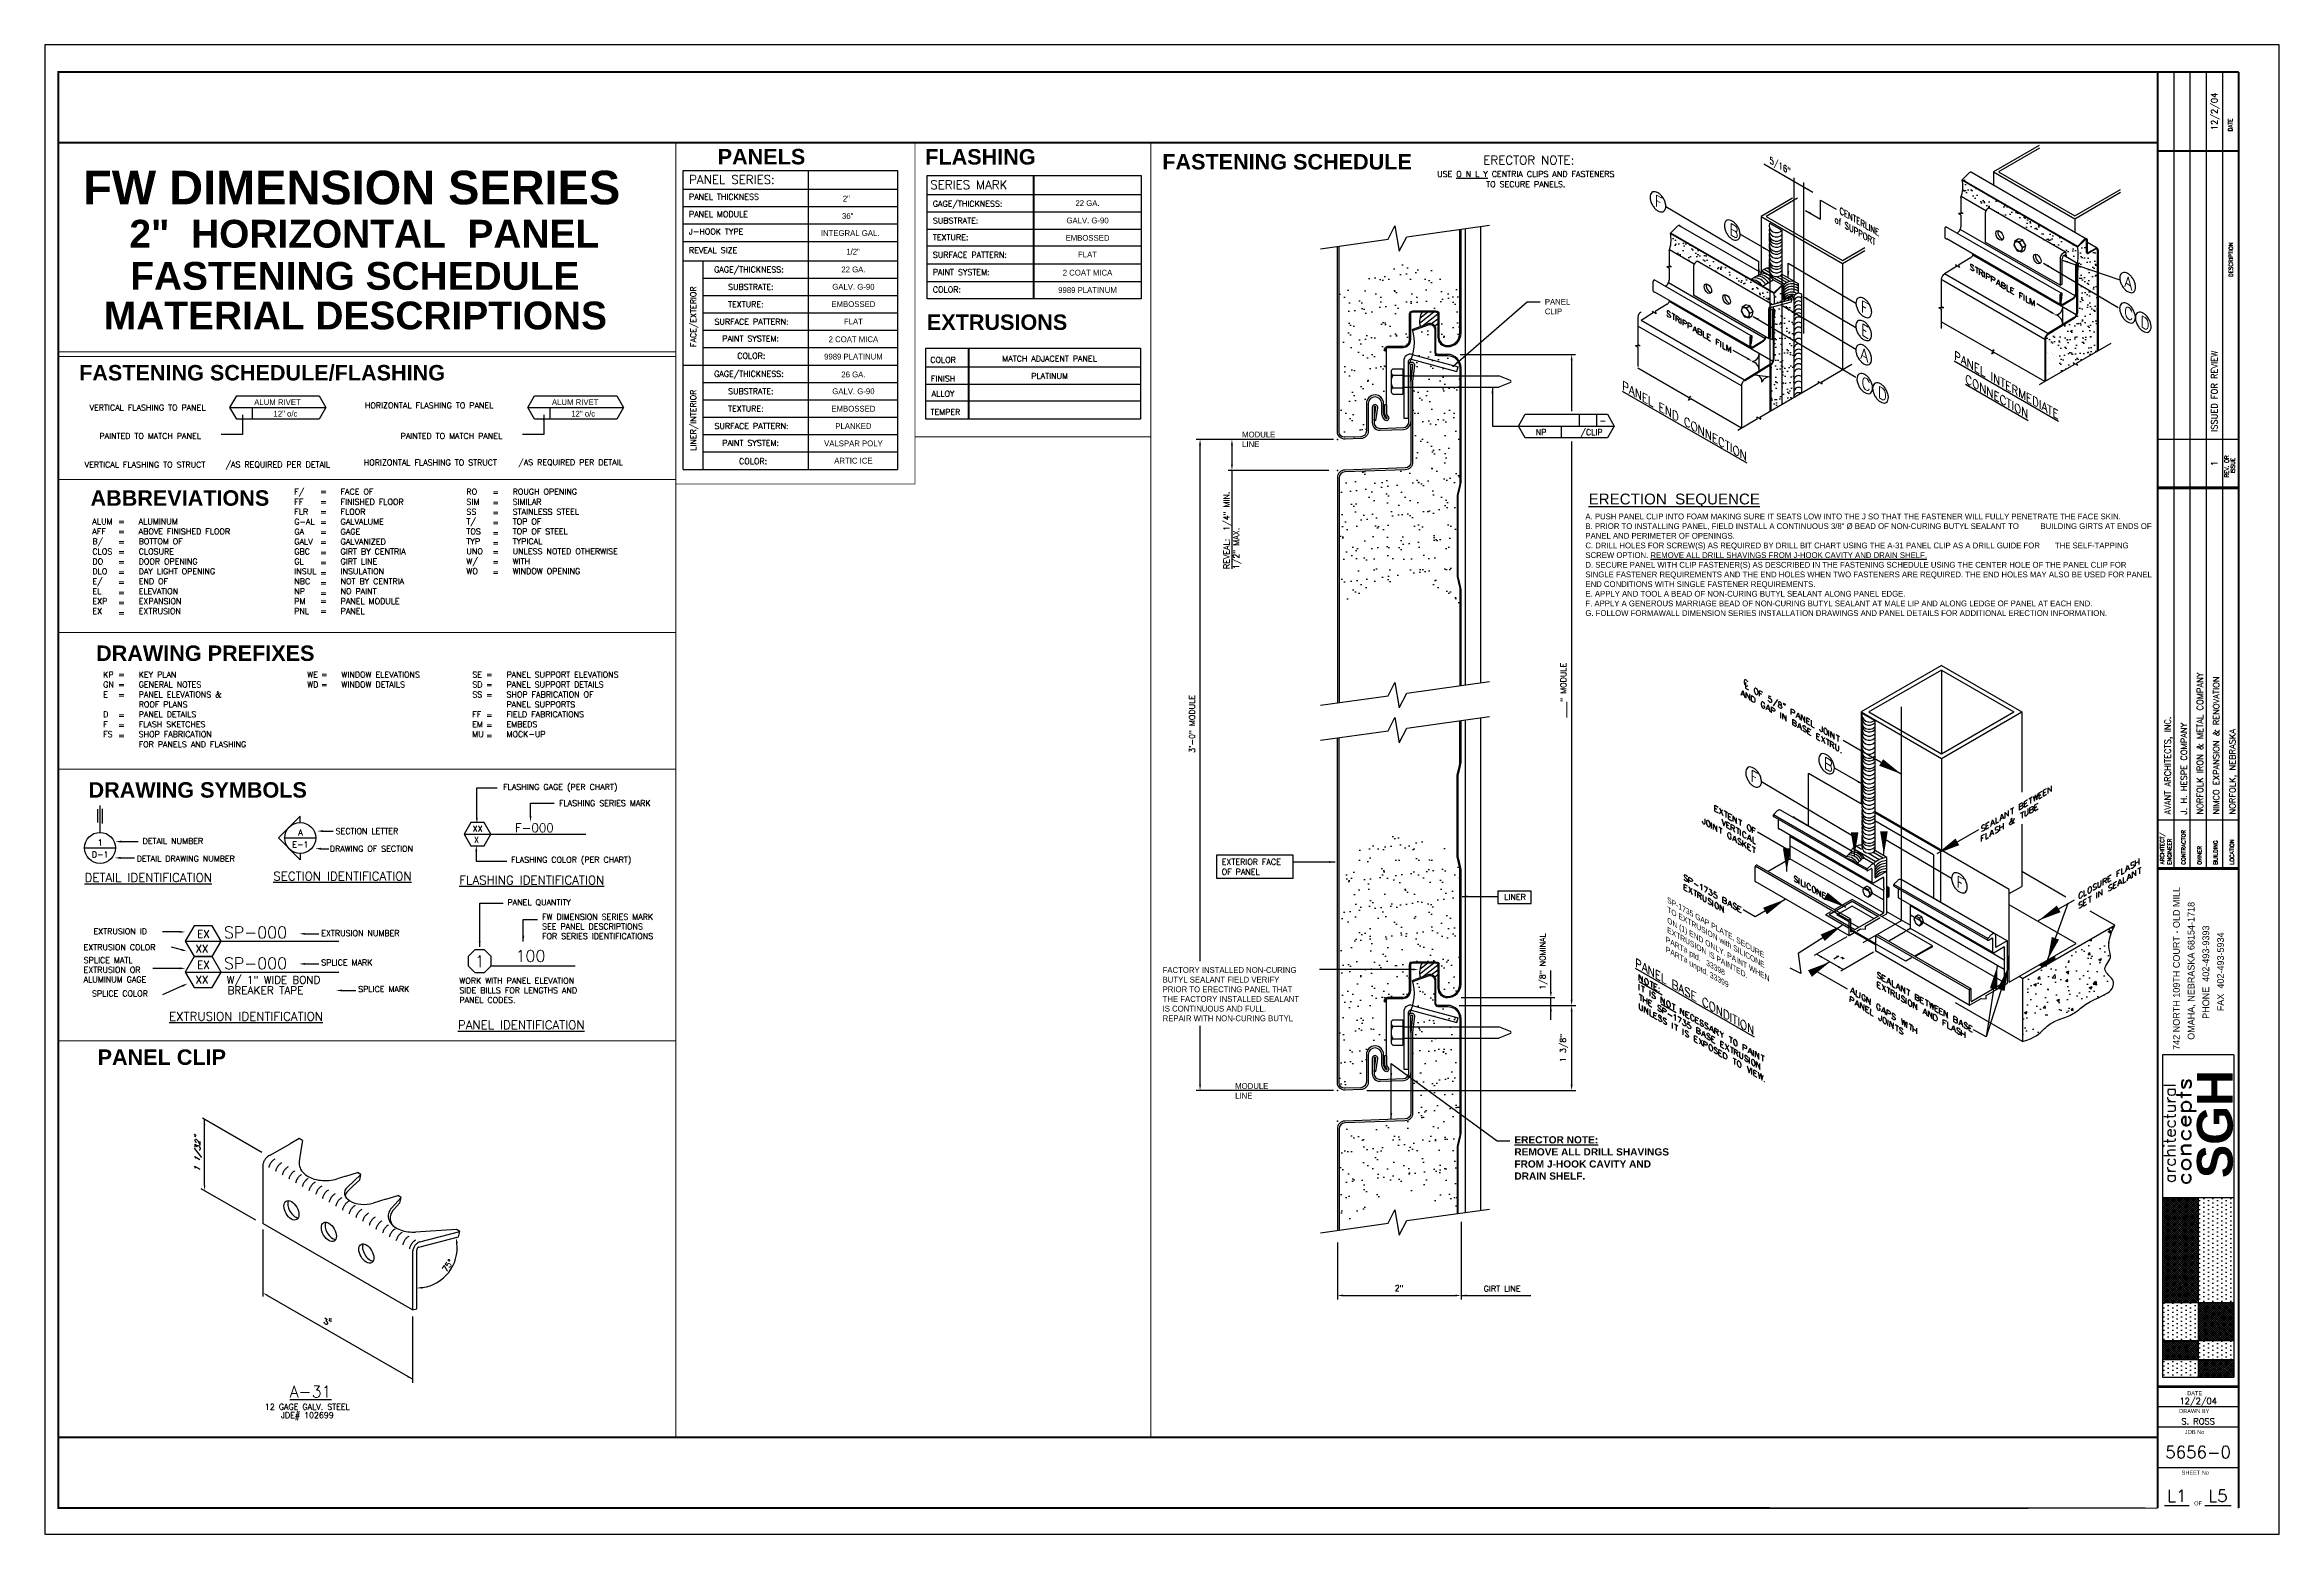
# Paper-space layout 'L1' of a CAD drawing. Header units: inches. Extents: x -0.2 to 35.8, y -0.4 to 23.6.
# The model-space entities are those that its viewports show. They can reach past a viewport. Long polylines and large blocks are cut down to what shows.
import ezdxf
from ezdxf.enums import TextEntityAlignment as Align

# ---------------------------------------------------------------- set-up
doc = ezdxf.new("R2010")
doc.units = ezdxf.units.IN
doc.header["$LTSCALE"] = 48
doc.header["$MEASUREMENT"] = 0
doc.linetypes.add('CENTER2', pattern=[1.125, 0.75, -0.125, 0.125, -0.125])
doc.linetypes.add('HIDDEN2', pattern=[0.1875, 0.125, -0.0625])
for name, color, linetype in [('BOM', 7, 'Continuous'), ('DIM', 4, 'Continuous'), ('FAST', 1, 'Continuous')]:
    doc.layers.add(name, color=color, linetype=linetype)
doc.styles.add('ARIAL', font='simplex')
doc.styles.add('COMPLEX', font='complex')
doc.styles.add('ISOTEX-L1', font='simplex.shx')
doc.styles.add('ITALIC', font='simplex.shx')
doc.styles.add('LEROY', font='simplex.shx', dxfattribs={"height": 0.375})
doc.styles.add('NOTE', font='simplex.shx', dxfattribs={"height": 0.375})
doc.styles.add('ROMAND', font='romand')
doc.styles.add('SIMPLEX', font='SIMPLEX.SHX')
doc.styles.add('Stylus Regular', font='stylu.ttf')
doc.styles.add('TITLE', font='sasb____.pfb', dxfattribs={"height": 2})
doc.dimstyles.new('CENTRIA', dxfattribs={"dimscale": 4, "dimtxt": 0.09375, "dimasz": 0.0938, "dimexe": 0.18, "dimexo": 0.0625, "dimgap": 0.0625, "dimtad": 3, "dimdec": 4, "dimzin": 1, "dimdsep": 46, "dimlunit": 4, "dimtxsty": 'SIMPLEX', "dimcen": 0.09, "dimclrt": 2, "dimadec": 0, "dimazin": 0, "dimtfac": 1, "dimtdec": 4, "dimtmove": 0, "dimatfit": 3, "dimfxl": 0, "dimtolj": 1, "dimtzin": 0, "dimarcsym": 0})
pattern_1 = [(37.5, (-6.1137, -8.8879), (-0.047245, 1.445118), [0, -1.14, 0, -1.275, 0, -1.21875]), (7.5, (-6.1137, -8.8879), (1.327333, 2.11661), [0, -0.615, 0, -1.0275, 0, -0.39375]), (327.5, (-7.0362, -8.8879), (2.335606, 0.004244), [0, -0.375, 0, -1.35, 0, -1.7625]), (317.5, (-7.0362, -8.8879), (2.254595, 0.658257), [0, -0.1875, 0, -0.885, 0, -1.0125])]
pattern_2 = [(45, (291.58253, -145.48177), (-0.022097087, 0.022097087), []), (135, (291.58253, -145.48177), (-0.0662912607, 0.022097087), [0.078125, -0.046875])]
pattern_3 = [(37.5, (79.90506, 34.85777), (-0.0236225, 0.722559), [0, -0.57, 0, -0.6375, 0, -0.609375]), (7.5, (79.9051, 34.8578), (0.663666, 1.058305), [0, -0.3075, 0, -0.51375, 0, -0.196875]), (327.5, (79.4438, 34.8578), (1.167803, 0.002122), [0, -0.1875, 0, -0.675, 0, -0.88125]), (317.5, (79.4438, 34.8578), (1.127297, 0.329128), [0, -0.09375, 0, -0.4425, 0, -0.50625])]

# ---------------------------------------------------------------- blocks, each defined once
blk = doc.blocks.new('TITLE BLOCK')
h = blk.add_hatch()
h.set_pattern_fill('ANSI37', color=256, scale=0.191895, angle=90, style=0)
h.set_pattern_definition([(135, (35.769114, 1.823315), (-0.01696127, -0.01696127), []), (225, (35.769114, 1.823315), (0.01696127, -0.01696127), [])])
h.paths.add_polyline_path([(34.523, 2.394), (34.523, 2.111), (35.096, 2.111), (35.096, 2.394)])
h.paths.add_polyline_path([(33.95, 2.697), (33.95, 2.394), (34.523, 2.394), (34.523, 2.697)])
h.paths.add_polyline_path([(35.096, 2.697), (35.096, 3.314), (34.523, 3.314), (34.523, 2.697)])
h.paths.add_polyline_path([(34.523, 5.002), (33.95, 5.002), (33.95, 3.314), (34.523, 3.314)])
h = blk.add_hatch()
h.set_pattern_fill('DOTS', color=256, scale=1.151369, angle=90, style=0)
h.set_pattern_definition([(90, (35.769114, 1.823315), (-0.0719606, 0.0359803), [0, -0.0719606])])
h.paths.add_polyline_path([(33.95, 2.394), (33.95, 2.111), (34.523, 2.111), (34.523, 2.394)])
h.paths.add_polyline_path([(34.523, 2.394), (35.096, 2.394), (35.096, 2.697), (34.523, 2.697)])
h.paths.add_polyline_path([(34.523, 3.314), (33.95, 3.314), (33.95, 2.697), (34.523, 2.697)])
h.paths.add_polyline_path([(35.096, 5.002), (34.523, 5.002), (34.523, 3.314), (35.096, 3.314)])
at = {"ltscale": 4}
for p, q in [((34.132, 23.138), (34.132, 10.304)), ((34.392, 23.138), (34.392, 10.304)), ((34.653, 23.138), (34.653, 10.304)), ((34.914, 23.138), (34.914, 10.304)), ((35.175, 0), (35.175, 23.138)), ((33.983, 0.042), (34.38, 0.042)), ((33.983, 0.042), (34.38, 0.042)), ((34.629, 0.042), (35.057, 0.042)), ((34.629, 0.042), (35.057, 0.042))]:
    blk.add_line(p, q, dxfattribs=at)
for p, q in [((33.95, 7.3), (33.95, 2.111)), ((35.096, 7.3), (33.95, 7.3)), ((35.096, 7.3), (35.096, 2.111)), ((33.95, 5.002), (35.096, 5.002)), ((34.523, 5.002), (34.523, 2.111)), ((33.95, 3.314), (35.096, 3.314)), ((33.95, 2.697), (35.096, 2.697)), ((33.95, 2.394), (35.096, 2.394)), ((33.95, 2.111), (35.096, 2.111))]:
    blk.add_line(p, q)
blk.add_lwpolyline([(-0.169, -0.423), (35.831, -0.423), (35.831, 23.577), (-0.169, 23.577)], close=True)
at = {"const_width": 0.0312}
blk.add_lwpolyline([(35.175, 0), (0.05, 0), (0.05, 23.138), (35.175, 23.138), (0.05, 23.138), (0.05, 0)], close=True, dxfattribs=at)
at = {"ltscale": 4, "const_width": 0.0312}
for points in [[(33.871, 23.138), (33.871, 0)], [(33.871, 21.864), (35.175, 21.864)]]:
    blk.add_lwpolyline(points, dxfattribs=at)
at = {"const_width": 0.0312}
blk.add_lwpolyline([(35.175, 23.138), (35.175, 0)], dxfattribs=at)
at = {"ltscale": 4, "flags": 128}
for points, const_width in [([(33.871, 17.219), (35.175, 17.219)], 0.0217), ([(33.871, 16.437), (35.175, 16.437)], 0.0435), ([(33.871, 11.087), (35.175, 11.087)], 0.0217), ([(33.871, 11.087), (35.175, 11.087)], 0.0217), ([(33.871, 10.304), (35.175, 10.304)], 0.0435), ([(33.871, 10.304), (35.175, 10.304)], 0.0435), ([(33.871, 1.957), (35.175, 1.957)], 0.0435), ([(33.871, 1.957), (35.175, 1.957)], 0.0435), ([(33.875, 1.633), (35.175, 1.633)], 0.0217), ([(33.875, 1.633), (35.175, 1.633)], 0.0217), ([(33.871, 1.304), (35.175, 1.304)], 0.0217), ([(33.871, 1.304), (35.175, 1.304)], 0.0217), ([(33.871, 0.652), (35.175, 0.652)], 0.0217), ([(33.871, 0.652), (35.175, 0.652)], 0.0217)]:
    blk.add_lwpolyline(points, dxfattribs=dict(at, const_width=const_width))
at = {"ltscale": 4}
for s, height, style, p in [('DATE', 0.0652, 'ARIAL', (35.075, 22.181)), ('DATE', 0.0652, 'ARIAL', (35.075, 22.179)), ('DESCRIPTION', 0.06522, 'ARIAL', (35.083, 19.834)), ('REV. OR', 0.0652, 'ARIAL', (35.016, 16.604)), ('ISSUE', 0.0652, 'ARIAL', (35.116, 16.672)), ('CONTRACTOR', 0.0652, 'ARIAL', (34.32, 10.365)), ('CONTRACTOR', 0.0652, 'ARIAL', (34.32, 10.365)), ('OWNER', 0.0652, 'ARIAL', (34.579, 10.365)), ('OWNER', 0.0652, 'ARIAL', (34.579, 10.365)), ('BUILDING', 0.0652, 'ARIAL', (34.837, 10.365)), ('BUILDING', 0.0652, 'ARIAL', (34.837, 10.365)), ('LOCATION', 0.0652, 'ARIAL', (35.101, 10.365)), ('LOCATION', 0.0652, 'ARIAL', (35.101, 10.365)), ('742 NORTH 109TH COURT - OLD MILL', 0.1087, 'Stylus Regular', (34.228, 7.382)), ('OMAHA, NEBRASKA 68154-1718', 0.1087, 'Stylus Regular', (34.465, 7.544)), ('PHONE  402-493-9393', 0.1087, 'Stylus Regular', (34.702, 7.882)), ('FAX  402-493-5934', 0.1087, 'Stylus Regular', (34.939, 8.005))]:
    blk.add_text(s, height=height, rotation=90, dxfattribs=dict(at, style=style)).set_placement(p)
for s, height, style, p in [('architectural', 0.19189, 'ROMAND', (34.161, 5.237)), ('SGH', 0.5757, 'TITLE', (35.08, 5.315))]:
    blk.add_text(s, height=height, rotation=90, dxfattribs=dict(style=style)).set_placement(p)
at = {"style": 'ROMAND', "width": 1.2}
blk.add_text('concepts', height=0.2399, rotation=90, dxfattribs=at).set_placement((34.413, 5.196))
at = {"ltscale": 4}
for s, p in [('DATE', (34.348, 1.818)), ('DATE', (34.348, 1.818)), ('DRAWN BY', (34.218, 1.53)), ('DRAWN BY', (34.218, 1.53)), ('JOB No', (34.308, 1.193)), ('JOB No', (34.308, 1.193)), ('SHEET No', (34.258, 0.538)), ('SHEET No', (34.258, 0.538)), ('OF', (34.46, 0.042)), ('OF', (34.46, 0.042))]:
    blk.add_text(s, height=0.0652, dxfattribs=at).set_placement(p)
at = {"ltscale": 4, "attachment_point": 1, "rotation": 90, "style": 'ARIAL'}
for s, insert, char_height, width in [('{ARCHITECT/}', (33.912, 10.369), 0.06522, 0.85387), ('{ARCHITECT/}', (33.912, 10.369), 0.06522, 0.85387), ('{ENGINEER}\\P', (34.03, 10.363), 0.0652, 0.99025), ('{ENGINEER}\\P', (34.03, 10.363), 0.0652, 0.99025)]:
    blk.add_mtext(s, dxfattribs=dict(at, insert=insert, char_height=char_height, width=width))
at = {"style": 'SIMPLEX'}
for tag, p in [('REVDATE', (34.784, 22.501)), ('REV#1', (34.784, 16.828))]:
    blk.add_attdef(tag, text='', height=0.0978, rotation=90, dxfattribs=at).set_placement(p, align=Align.MIDDLE_CENTER)
blk.add_attdef('DESCRIPTION', text='', height=0.0978, rotation=90, dxfattribs=at).set_placement((34.784, 17.339), align=Align.MIDDLE_LEFT)
for tag, p in [('CONTRACTOR', (34.343, 11.173)), ('ARCHITECT', (34.082, 11.173)), ('OWNER', (34.603, 11.173)), ('BUILDING', (34.864, 11.173)), ('LOCATION', (35.125, 11.173))]:
    blk.add_attdef(tag, p, '', height=0.0978, rotation=90, dxfattribs=at)
for tag, height, p in [('DRAWNBY', 0.0978, (34.523, 1.347)), ('DATE', 0.0978, (34.525, 1.676)), ('JOB#', 0.196, (34.523, 0.803)), ('SHEET#', 0.196, (34.181, 0.1)), ('SHEET#', 0.196, (34.843, 0.1))]:
    blk.add_attdef(tag, text='', height=height, dxfattribs=at).set_placement(p, align=Align.CENTER)
blk = doc.blocks.new('EXTR_AT')
for p, q in [((2.74, 0), (2.74, -4.59)), ((2.77, 0), (2.77, -4.59)), ((0, -1.22), (13.89, -1.22)), ((0, -2.34), (13.89, -2.34)), ((0, -3.42), (13.89, -3.42))]:
    blk.add_line(p, q)
blk.add_lwpolyline([(0, -4.59), (0, 0), (13.89, 0), (13.89, -4.59)], close=True)
at = {"style": 'NOTE'}
for s, p in [('COLOR', (1.11, -0.95)), ('FINISH', (1.11, -2.16)), ('ALLOY', (1.11, -3.14)), ('TEMPER', (1.26, -4.32))]:
    blk.add_text(s, height=0.375, dxfattribs=at).set_placement(p, align=Align.CENTER)
at = {"style": 'LEROY'}
for tag, p in [('COLOR', (8, -0.87)), ('FINISH', (8, -1.99)), ('ALLOY', (8, -3.09)), ('TEMPER', (8, -4.24))]:
    blk.add_attdef(tag, text='', height=0.375, dxfattribs=at).set_placement(p, align=Align.CENTER)
blk = doc.blocks.new('DET')
blk.add_line((-0.25, 0), (0.25, 0))
blk.add_circle((0, 0), 0.25)
at = {"style": 'COMPLEX'}
for tag, p in [('DT', (0.002, 0.041)), ('DWG', (0.002, -0.154))]:
    blk.add_attdef(tag, text='', height=0.125, dxfattribs=at).set_placement(p, align=Align.CENTER)
blk = doc.blocks.new('PNL_MK')
blk.add_line((0.092, -0.038), (0.773, -0.038))
blk.add_lwpolyline([(-0.038, 0.092), (-0.092, 0.038), (-0.092, -0.038), (-0.038, -0.092), (0.038, -0.092), (0.092, -0.038), (0.092, 0.038), (0.038, 0.092)], close=True)
at = {"style": 'SIMPLEX'}
blk.add_attdef('QTY', text='', height=0.0938, dxfattribs=at).set_placement((0, 0), align=Align.MIDDLE)
blk.add_attdef('MARK', (0.29, -0.004), '', height=0.0938, dxfattribs=at)
blk = doc.blocks.new('SFAST-AT')
for p, q in [((-1.55, 0), (0, 0)), ((-1.19, 0), (-1.19, -0.19))]:
    blk.add_line(p, q)
blk.add_lwpolyline([(0, 0), (-0.11, -0.19), (-1.44, -0.19), (-1.55, 0), (-1.44, 0.19), (-0.11, 0.19)], close=True)
for tag, p in [('DESCRIPTION', (-0.782, 0.041)), ('SPA', (-0.653, -0.146))]:
    blk.add_attdef(tag, text='', height=0.0938).set_placement(p, align=Align.CENTER)
blk.add_attdef('COLOR', (-1.434, -0.146), '', height=0.0938)
at = {"layer": 'BOM', "flags": 1}
for tag, p in [('MARK#', (-1.403, -0.365)), ('AMOUNT', (-1.403, -0.678)), ('UM', (-1.403, -0.521))]:
    blk.add_attdef(tag, p, '', height=0.0938, dxfattribs=at)
blk = doc.blocks.new('CLIPFAST')
at = {"layer": 'FAST', "color": 4, "linetype": 'Continuous'}
for p, q in [((-0.19, 0.153), (-0.19, -0.153)), ((-0.162, 0.204), (0, 0.204)), ((-0.162, 0.102), (0, 0.102)), ((0, 0.204), (0, -0.204)), ((0, 0.092), (1.552, 0.092)), ((1.74, 0.015), (1.552, 0.092)), ((-0.162, -0.102), (0, -0.102)), ((-0.162, -0.204), (0, -0.204)), ((0, -0.093), (1.552, -0.093)), ((1.74, -0.015), (1.552, -0.093))]:
    blk.add_line(p, q, dxfattribs=at)
for centre, radius, start, end in [((-0.13, 0.153), 0.0604, 122.1802, 237.8198), ((0.009, 0), 0.199, 149.1274, 210.8726), ((1.734, 0), 0.016, 292.5, 67.5), ((-0.13, -0.153), 0.0604, 122.1802, 237.8198)]:
    blk.add_arc(centre, radius, start, end, dxfattribs=at)
blk = doc.blocks.new('A$C46C64B1A')
at = {"layer": 'DIM'}
for p, q in [((0.061, 0.314), (0.135, 0.356)), ((0.183, 0.244), (0.256, 0.286)), ((0.183, 0), (0.256, 0.043)), ((0.244, 0.087), (0.317, 0.129))]:
    blk.add_line(p, q, dxfattribs=at)
blk.add_lwpolyline([(0.183, 0.244), (0.061, 0.314), (0, 0.227), (0.061, 0.07), (0.183, 0), (0.244, 0.087)], close=True, dxfattribs=at)
blk.add_lwpolyline([(0.256, 0.043), (0.317, 0.129), (0.256, 0.286), (0.135, 0.356)], dxfattribs=at)

msp = doc.modelspace()

# ---------------------------------------------------------------- hatches: boundary and pattern name
at = {"linetype": 'Continuous'}
h = msp.add_hatch(dxfattribs=at)
h.set_pattern_fill('AR-SAND', color=256, scale=0.375, style=0)
h.set_pattern_definition([(37.5, (241.5896, 56.4162), (-0.0236225, 0.722559), [0, -0.57, 0, -0.6375, 0, -0.609375]), (7.5, (241.5896, 56.4162), (0.663666, 1.058305), [0, -0.3075, 0, -0.51375, 0, -0.196875]), (327.5, (241.1284, 56.4162), (1.1678032, 0.002122), [0, -0.1875, 0, -0.675, 0, -0.88125]), (317.5, (241.1284, 56.4162), (1.1272975, 0.329128), [0, -0.09375, 0, -0.4425, 0, -0.50625])])
h.paths.add_polyline_path([(123.37518, 81.29992), (123.35741, 81.34605, -0.011482024), (123.3743, 81.24391, -0.128970898), (123.29548, 80.26843), (124.8968, 79.34391, -0.174098772), (125.09231, 79.52838), (130.08936, 76.64333, -0.011220602), (130.06435, 76.50756, 0.099682837), (129.96946, 76.48038), (130.82485, 75.98652, 0.098475309), (130.81962, 77.00187)])
h = msp.add_hatch(dxfattribs=at)
h.set_pattern_fill('AR-SAND', color=256, scale=0.375, style=0)
h.set_pattern_definition([(37.5, (225.10294, 27.96876), (-0.0236225, 0.722559), [0, -0.57, 0, -0.6375, 0, -0.609375]), (7.5, (225.1029, 27.9688), (0.663666, 1.058305), [0, -0.3075, 0, -0.51375, 0, -0.196875]), (327.5, (224.6417, 27.96876), (1.1678032, 0.002122), [0, -0.1875, 0, -0.675, 0, -0.88125]), (317.5, (224.6417, 27.9688), (1.1272975, 0.329128), [0, -0.09375, 0, -0.4425, 0, -0.50625])])
h.paths.add_polyline_path([(104.5042, 77.856), (104.48643, 77.90212, -0.011482024), (104.50331, 77.79998, -0.128970898), (104.4245, 76.82451), (106.02581, 75.89999, -0.174098772), (106.22133, 76.08445), (111.06522, 73.28783), (111.21056, 73.32579, 0.077947898), (111.19905, 73.9342, 0.006972111), (111.18936, 73.99631)])
h = msp.add_hatch(dxfattribs=at)
h.set_pattern_fill('AR-SAND', color=256, scale=0.375, style=0)
h.set_pattern_definition([(37.5, (291.4844, -116.5084), (-0.0236225, 0.7225589), [0, -0.57, 0, -0.6375, 0, -0.609375]), (7.5, (291.4844, -116.5084), (0.6636663, 1.0583048), [0, -0.3075, 0, -0.51375, 0, -0.196875]), (327.5, (291.0231, -116.5084), (1.1678032, 0.0021221), [0, -0.1875, 0, -0.675, 0, -0.88125]), (317.5, (291.0231, -116.5084), (1.1272975, 0.3291283), [0, -0.09375, 0, -0.4425, 0, -0.50625])])
h.paths.add_polyline_path([(128.75275, 68.32717), (130.61082, 69.39993), (130.54036, 69.52198), (130.81142, 69.36548), (130.74482, 69.48084), (132.11235, 70.27038), (132.11235, 76.78493), (131.98785, 76.85681), (131.51695, 76.58494), (131.45633, 76.56217), (131.42059, 76.56614), (131.4047, 76.58996), (131.4131, 76.62449), (131.4113, 77.39783), (131.39333, 77.45674), (131.30218, 77.46083), (130.82869, 76.99664), (130.87207, 76.51334), (130.88047, 76.2843), (130.84473, 76.04216), (130.83281, 75.98659), (130.87253, 75.95483), (130.81239, 75.35766), (130.81239, 72.75163), (130.75469, 72.54918), (130.60511, 72.38411), (128.91003, 71.39714), (128.80423, 71.20792), (128.75275, 71.02909)])
h = msp.add_hatch(dxfattribs=at)
h.set_pattern_fill('AR-SAND', color=4, scale=0.75, style=0)
h.set_pattern_definition(pattern_1)
h.paths.add_polyline_path([(90.86878, 74.86184), (87.40578, 76.05936), (83.0698, 74.10486), (83.0654, 74.04992, 0.040067608), (83.0654, 74.03008), (83.18489, 72.54125), (83.0654, 71.05243, 0.040060671), (83.0654, 71.03259), (83.18489, 69.54325), (83.06539, 68.05441, 0.040074549), (83.06539, 68.03457), (83.18489, 66.54625), (83.06861, 65.09748, 0.448262347), (83.45647, 64.69163), (84.45784, 64.72643, 0.404073765), (84.82078, 65.1022), (84.82078, 66.87163, -1), (85.93678, 66.87163), (85.93678, 66.25601, 0.134971574), (85.98963, 66.06378), (86.08689, 65.90028, 1), (86.13846, 65.93095), (86.0412, 66.09445, -0.134971574), (85.99678, 66.25601), (85.99678, 66.7826), (86.11678, 66.7826), (86.11678, 70.47316, 0.111975089), (86.08708, 70.42704), (86.03195, 70.27559), (85.9643, 70.30021), (86.01942, 70.45167, -0.315298789), (86.2036, 70.58063), (87.19478, 70.58063, 0.414213562), (87.61878, 71.00463), (87.61878, 72.67863, -0.414213562), (87.81478, 72.87463), (89.31678, 72.87463, -0.414213562), (89.51278, 72.67863), (89.51278, 71.17663, 0.416151198), (90.0644, 70.62864, 0.415817051), (90.86878, 71.42863)])
h = msp.add_hatch(dxfattribs=at)
h.set_pattern_fill('AR-SAND', color=256, scale=0.375, style=0)
h.set_pattern_definition(pattern_3)
h.paths.add_polyline_path([(112.48613, 73.54773, 0.105809733), (112.46135, 73.67731, 0.158715034), (112.39076, 73.75854, 0.158715034), (112.28512, 73.77905, 0.105809733), (112.16051, 73.73573), (112.05354, 73.67397), (112.24444, 73.68589), (112.35183, 73.62389), (112.31615, 73.45283), (111.17954, 73.15595, -0.031645557), (111.10903, 72.91787, -0.060604356), (111.13605, 72.94959, -0.078834495), (111.16635, 72.97005, -0.110924838), (111.19301, 72.97616, -0.183898501), (111.21857, 72.9669, -0.144407782), (111.23254, 72.94378, -0.093390659), (111.23511, 72.91027), (111.18363, 72.35123), (111.18363, 69.7452, -0.066181855), (111.17003, 69.6505, -0.058941337), (111.12593, 69.54275, -0.057867195), (111.05792, 69.44695, -0.069827884), (110.97635, 69.37768), (110.97635, 68.59999), (110.98545, 68.5989, 0.004047412), (110.97635, 68.59998), (110.97635, 66.39021), (112.48613, 67.26188)])
h = msp.add_hatch(dxfattribs=at)
h.set_pattern_fill('AR-SAND', color=4, scale=0.375, style=0)
h.set_pattern_definition(pattern_3)
h.paths.add_polyline_path([(111.78254, 74.3914, 0.105809733), (111.77424, 74.43482, 0.158715034), (111.75058, 74.46204, 0.158715034), (111.71518, 74.46892, 0.105809733), (111.67342, 74.4544, 0.060646838), (111.63825, 74.42739), (111.19994, 73.99021), (111.18936, 73.99631, -0.006972111), (111.19905, 73.9342, -0.077947898), (111.21056, 73.32579), (112.35183, 73.62389), (112.24444, 73.68589), (112.05354, 73.67397), (111.8882, 73.57851, -0.105335462), (111.84796, 73.56448, -0.159587336), (111.81349, 73.57111, -0.159587336), (111.79051, 73.59765, -0.105335462), (111.78254, 73.63951)])
h = msp.add_hatch(dxfattribs=at)
h.set_pattern_fill('AR-SAND', color=4, scale=0.75, style=0)
h.set_pattern_definition(pattern_1)
h.paths.add_polyline_path([(90.86878, 69.18163, 0.414213562), (90.06578, 69.98463), (89.44078, 69.98463, -0.414213562), (89.24378, 70.18163), (89.24378, 71.55614, 0.520567051), (88.83714, 71.84087), (87.83436, 71.47589, -0.183735974), (87.59482, 69.45977, -0.822521371), (87.93165, 69.35337), (87.81278, 68.29474), (87.81278, 63.08267, -0.404026226), (87.33409, 62.58698), (83.43025, 62.45065, 0.427510959), (83.06857, 62.0448), (83.18487, 60.59582), (83.06538, 59.10699, 0.040067608), (83.06538, 59.08715), (83.18487, 57.59832), (83.06538, 56.10949, 0.040067608), (83.06538, 56.08965), (83.18487, 54.60082), (83.13342, 53.95974), (87.09257, 55.67803), (90.86878, 53.72294), (90.86878, 54.8295, 0.061321355), (90.84477, 55.0245), (90.70588, 55.58007, -0.061321355), (90.68128, 55.77991), (90.68128, 60.8295, -0.061321355), (90.70588, 61.02935), (90.84477, 61.58492, 0.061321355), (90.86878, 61.77991)])
h = msp.add_hatch(dxfattribs=at)
h.set_pattern_fill('AR-SAND', color=4, scale=0.75, style=0)
h.set_pattern_definition(pattern_1)
h.paths.add_polyline_path([(90.86878, 36.71554, 0.061321355), (90.84477, 36.91054), (90.70588, 37.46611, -0.061321355), (90.68128, 37.66596), (90.68128, 37.90361), (86.85259, 39.15881), (83.09977, 37.4857), (83.18489, 36.42479), (83.06539, 34.93596, 0.040074549), (83.06539, 34.91611), (83.18489, 33.42779), (83.0654, 31.93896, 0.040067608), (83.0654, 31.91912), (83.18489, 30.43029), (83.0654, 28.94147, 0.040060671), (83.0654, 28.92163), (83.18489, 27.43229), (83.06539, 25.94345, 0.040074549), (83.06539, 25.92361), (83.18489, 24.43529), (83.06861, 22.98653, 0.448262347), (83.45647, 22.58067), (84.45784, 22.61548, 0.404073765), (84.82078, 22.99125), (84.82078, 24.76068, -1), (85.93678, 24.76068), (85.93678, 24.14505, 0.134971574), (85.98963, 23.95282), (86.08689, 23.78932, 0.999999652), (86.13846, 23.81999), (86.0412, 23.9835, -0.134971574), (85.99678, 24.14505), (85.99678, 24.67164), (86.11678, 24.67164), (86.11678, 28.3622, 0.111975089), (86.08708, 28.31609), (86.03195, 28.16463), (85.9643, 28.18926), (86.01942, 28.34071, -0.315298789), (86.2036, 28.46968), (87.19478, 28.46968, 0.414213562), (87.61878, 28.89368), (87.61878, 30.56768, -0.414213562), (87.81478, 30.76368), (89.31678, 30.76368, -0.414213562), (89.51278, 30.56768), (89.51278, 29.06568, 0.416151198), (90.0644, 28.51769, 0.415817051), (90.86878, 29.31768)])
h = msp.add_hatch()
h.set_pattern_fill('ANSI38', color=256, scale=0.25, style=0)
h.set_pattern_definition([(45, (283.7883, -140.98177), (-0.022097087, 0.022097087), []), (135, (283.7883, -140.98177), (-0.0662912607, 0.022097087), [0.078125, -0.046875])])
h.paths.add_polyline_path([(118.60683, 35.5631), (118.4958, 35.6272), (118.4958, 34.897), (118.60683, 34.96111)])
h = msp.add_hatch()
h.set_pattern_fill('AR-CONC', color=256, scale=0.25, style=0)
h.set_pattern_definition([(50, (232.1325, -112.6385), (1.79315, -0.15688), [0.1875, -2.0625]), (355, (232.1325, -112.6385), (-0.346878, 1.88048), [0.15, -1.65]), (100.4514, (232.282, -112.6516), (1.446273, 1.723599), [0.15935, -1.752855]), (46.1842, (232.1325, -112.1385), (2.668103, -0.413798), [0.28125, -3.09375]), (96.6356, (232.355, -112.173), (2.336657, 2.435295), [0.239026, -2.629282]), (351.1842, (232.1325, -112.1385), (2.336655, 2.435297), [0.225, -2.475]), (21, (232.3825, -112.2635), (1.492268, -1.006547), [0.1875, -2.0625]), (326, (232.3825, -112.2635), (0.608288, 1.812875), [0.15, -1.65]), (71.4514, (232.5069, -112.3474), (2.100557, 0.806326), [0.15935, -1.752855]), (37.5, (232.13254, -112.63854), (0.0303996, 0.8322346), [0, -1.63, 0, -1.675, 0, -1.65625]), (7.5, (232.1325, -112.6385), (0.657674, 0.9860293), [0, -0.955, 0, -1.5925, 0, -0.63125]), (327.5, (231.57504, -112.63854), (1.334556, -0.0563872), [0, -0.625, 0, -1.95, 0, -2.5875]), (317.5, (231.325, -112.6385), (1.4579654, 0.2502625), [0, -0.8125, 0, -1.295, 0, -1.8375])])
h.paths.add_polyline_path([(127.26709, 29.69039), (127.26709, 25.59837), (127.54555, 25.69178), (127.78142, 25.78749), (127.98011, 25.8845), (128.14706, 25.98181), (128.28771, 26.0784), (128.4075, 26.17327), (128.51186, 26.26543), (128.60622, 26.35385), (128.7507, 26.48978), (128.91246, 26.6327), (129.12684, 26.79688), (129.35695, 26.91925), (129.56699, 27.00428), (129.75765, 27.07148), (129.87528, 27.11245), (129.99258, 27.15441), (130.10808, 27.19842), (130.22032, 27.24557), (130.32814, 27.29666), (130.43167, 27.35146), (130.53133, 27.40945), (130.62758, 27.47014), (130.72085, 27.53302), (130.81158, 27.59758), (130.9002, 27.66333), (130.98715, 27.72976), (131.14727, 27.85398), (131.30072, 27.9697), (131.49316, 28.10051), (131.71757, 28.23052), (131.92089, 28.32839), (132.0661, 28.39464), (132.21568, 28.46204), (132.3656, 28.53134), (132.51181, 28.6033), (132.65026, 28.67866), (132.77691, 28.75818), (132.88771, 28.8426), (132.97931, 28.93235), (133.05113, 29.02652), (133.10328, 29.12385), (133.13587, 29.2231), (133.14901, 29.32303), (133.1428, 29.42239), (133.11737, 29.51993), (133.07282, 29.61441), (133.01033, 29.70498), (132.9354, 29.79232), (132.8546, 29.87753), (132.72103, 30.01783), (132.60897, 30.17978), (132.58712, 30.34962), (132.66836, 30.53141), (132.78438, 30.71177), (132.85146, 30.82055), (132.9089, 30.93188), (132.94806, 31.0454), (132.96031, 31.16075), (132.94126, 31.27956), (132.90348, 31.41148), (132.83659, 31.67572), (132.84612, 32.00244), (132.90174, 32.30332), (133.02278, 32.67556), (133.22607, 33.13081)])
h = msp.add_hatch()
h.set_pattern_fill('ANSI38', color=256, scale=0.25, style=0)
h.set_pattern_definition(pattern_2)
h.paths.add_polyline_path([(126.40106, 31.0631), (126.29003, 31.1272), (126.29003, 30.397), (126.40106, 30.46111)])
h = msp.add_hatch()
h.set_pattern_fill('ANSI38', color=256, scale=0.25, style=0)
h.set_pattern_definition(pattern_2)
h.paths.add_polyline_path([(128.34962, 30.56539), (128.56612, 30.44039), (129.32103, 30.87623), (129.32103, 31.12623)])
h = msp.add_hatch(dxfattribs=at)
h.set_pattern_fill('AR-SAND', color=4, scale=0.75, style=0)
h.set_pattern_definition(pattern_1)
h.paths.add_polyline_path([(90.86878, 27.06768, 0.414213562), (90.06578, 27.87068), (89.44078, 27.87068, -0.414213562), (89.24378, 28.06768), (89.24378, 29.44219, 0.520567051), (88.83714, 29.72691), (87.83414, 29.36185, -0.178020458), (87.61436, 27.37757, -0.744485323), (87.93165, 27.24241), (87.81278, 26.18378), (87.81278, 20.97172, -0.404026226), (87.33409, 20.47602), (83.43025, 20.33969, 0.427510959), (83.06857, 19.93384), (83.18487, 18.48487), (83.06538, 16.99604, 0.040067608), (83.06538, 16.97619), (83.18487, 15.48737), (83.06538, 13.99854, 0.040067608), (83.06538, 13.97869), (83.11084, 13.41231), (86.61262, 16.42031), (90.68128, 14.48195), (90.68128, 18.71554, -0.061321355), (90.70588, 18.91539), (90.84477, 19.47096, 0.061321355), (90.86878, 19.66596)])

# ---------------------------------------------------------------- linework, layer by layer
for p, q in [((128.33382, 83.57332), (125.3847, 81.87064)), ((128.3645, 83.40304), (125.71032, 81.87064)), ((110.52458, 82.38195), (113.69684, 80.55044)), ((112.48613, 74.04466), (112.48613, 81.48688)), ((130.81093, 77.04277), (123.35741, 81.34605)), ((130.82869, 76.99664), (123.37518, 81.29992)), ((131.36382, 77.54226), (123.99749, 81.79521)), ((125.3847, 81.87064), (130.64721, 78.83233)), ((125.3847, 81.87064), (125.3847, 81.00867)), ((125.71032, 81.87064), (130.64721, 79.02033)), ((104.18809, 79.63143), (110.21554, 76.07161)), ((112.39088, 80.15453), (110.36296, 78.98372)), ((112.71651, 80.15453), (110.68859, 78.98372)), ((123.27353, 80.20897), (123.27353, 79.25223)), ((124.8968, 79.34391), (123.29548, 80.26843)), ((130.08936, 76.64333), (125.09231, 79.52838)), ((130.64721, 79.02033), (133.61014, 80.73098)), ((130.64721, 78.83233), (133.61062, 80.54326)), ((91.23146, 48.67158), (91.23146, 78.20084)), ((110.4049, 75.3038), (105.03933, 78.40162)), ((110.36296, 78.98372), (115.62548, 75.9454)), ((110.36296, 78.98372), (110.36296, 75.34238)), ((110.68859, 78.98372), (115.62548, 76.1334)), ((110.88831, 78.54108), (111.7034, 78.0934)), ((111.7034, 78.0934), (111.7034, 75.24366)), ((129.75536, 74.01844), (122.30793, 78.31821)), ((123.27353, 79.07176), (123.11724, 79.16199)), ((123.27353, 79.16199), (123.11724, 79.16199)), ((130.6647, 73.84572), (123.23364, 78.13605)), ((123.42983, 79.16199), (123.27353, 79.25223)), ((123.42983, 79.16199), (123.27353, 79.16199)), ((123.27353, 79.07176), (123.27353, 78.30074)), ((130.64721, 78.83233), (130.64721, 77.95599)), ((104.40255, 76.76504), (104.40255, 75.8083)), ((106.02581, 75.89999), (104.4245, 76.82451)), ((111.18217, 74.03634), (104.48643, 77.90212)), ((111.19994, 73.99021), (104.5042, 77.856)), ((115.62548, 76.1334), (117.05872, 76.96088)), ((115.62548, 75.9454), (117.05872, 76.77288)), ((129.69684, 73.2942), (122.35956, 77.53038)), ((129.69929, 74.52858), (124.85366, 77.3262)), ((126.77516, 77.4026), (126.98749, 77.52519)), ((127.26885, 77.45952), (126.98749, 77.52519)), ((127.05652, 77.33693), (127.26683, 77.46288)), ((127.20166, 76.69042), (127.414, 76.813)), ((127.4821, 77.10342), (127.26885, 77.45952)), ((127.26977, 76.98083), (127.4821, 77.10342)), ((127.414, 76.813), (127.4821, 77.10342)), ((132.09825, 76.9173), (131.46283, 77.28416)), ((104.40255, 75.71806), (104.24626, 75.71806)), ((104.40255, 75.62783), (104.24626, 75.71806)), ((104.55884, 75.71806), (104.40255, 75.8083)), ((104.55884, 75.71806), (104.40255, 75.71806)), ((104.40255, 75.62783), (104.40255, 74.85681)), ((111.06522, 73.28783), (106.22133, 76.08445)), ((110.39651, 75.45152), (111.87999, 74.59504)), ((110.5535, 75.56854), (110.91011, 75.36265)), ((110.73888, 75.63386), (110.86883, 75.55884)), ((110.87453, 75.71992), (110.89382, 75.70878)), ((111.70207, 75.24214), (112.7505, 74.63683)), ((112.11104, 75.96288), (116.48803, 73.37783)), ((115.62548, 75.9454), (115.62548, 69.07438)), ((128.91003, 71.39714), (122.21429, 75.26293)), ((122.92539, 75.86412), (122.99432, 75.74473)), ((122.92539, 75.86412), (123.06092, 75.78587)), ((123.06092, 75.78587), (123.19646, 75.70762)), ((123.12753, 75.82701), (123.19646, 75.70762)), ((130.73581, 72.60801), (124.04007, 76.4738)), ((128.62167, 75.95268), (133.45838, 73.09612)), ((109.70801, 71.25368), (103.44529, 74.86947)), ((109.63507, 70.53777), (103.48858, 74.08645)), ((110.60293, 71.08929), (104.36266, 74.69212)), ((110.82657, 71.08566), (105.98268, 73.88228)), ((111.73507, 74.53583), (111.1238, 74.88874)), ((111.39416, 75.08318), (112.03697, 74.71205)), ((111.58471, 75.14552), (112.22235, 74.77738)), ((112.4275, 73.82218), (112.24505, 73.92752)), ((112.7505, 74.63683), (112.74658, 74.00259)), ((112.99398, 67.55508), (112.99398, 73.92939)), ((128.70275, 71.02962), (122.00701, 74.89541)), ((103.29663, 72.85769), (103.43217, 72.77944)), ((103.29663, 72.85769), (103.36556, 72.7383)), ((103.43217, 72.77944), (103.5677, 72.70119)), ((103.49877, 72.82058), (103.5677, 72.70119)), ((111.10705, 69.60159), (104.41131, 73.46737)), ((109.12733, 73.13543), (109.33966, 73.25802)), ((109.62102, 73.19234), (109.33966, 73.25802)), ((109.40868, 73.06975), (109.619, 73.1957)), ((109.55383, 72.42324), (109.76616, 72.54583)), ((109.83427, 72.83625), (109.62102, 73.19234)), ((109.62194, 72.71366), (109.83427, 72.83625)), ((109.76616, 72.54583), (109.83427, 72.83625)), ((109.84454, 72.51463), (116.48803, 68.59099)), ((111.75252, 73.18902), (116.48803, 70.39223)), ((112.24444, 73.68589), (112.05354, 73.67397)), ((112.35183, 73.62389), (112.24444, 73.68589)), ((112.48613, 67.26188), (112.48613, 73.54773)), ((113.32946, 73.65161), (116.48803, 71.78617)), ((122.00701, 72.97499), (121.85072, 73.06523)), ((122.00701, 73.06523), (121.85072, 73.06523)), ((122.1633, 73.06523), (122.00701, 73.15546)), ((122.1633, 73.06523), (122.00701, 73.06523)), ((129.09664, 72.79551), (128.18383, 73.32253)), ((129.86294, 71.98572), (129.86294, 73.11197)), ((109.07399, 68.02319), (102.37825, 71.88898)), ((109.28127, 68.39071), (102.58553, 72.2565)), ((111.07971, 70.99281), (110.87273, 71.11231)), ((125.27663, 70.27638), (122.00701, 72.16409)), ((90.89184, 70.05573), (98.34643, 70.05573)), ((98.09643, 69.68073), (98.09643, 66.37462)), ((102.37825, 70.51786), (102.22196, 70.60809)), ((102.37825, 70.60809), (102.22196, 70.60809)), ((102.53455, 70.60809), (102.37825, 70.69833)), ((102.53455, 70.60809), (102.37825, 70.60809)), ((109.46788, 69.78909), (108.55507, 70.3161)), ((110.23418, 68.9793), (110.23418, 70.10554)), ((114.23177, 68.26972), (116.21762, 69.41625)), ((125.27663, 70.27638), (125.43313, 70.36673)), ((125.27663, 70.09567), (125.35488, 70.2312)), ((125.27663, 70.09567), (125.43313, 70.18602)), ((125.35488, 70.2312), (125.43313, 70.36673)), ((128.70275, 68.29831), (125.43313, 70.18602)), ((128.46928, 68.16351), (130.61082, 69.39993)), ((105.64787, 67.26995), (102.37825, 69.15767)), ((110.10771, 68.70448), (110.97842, 68.59974)), ((114.09624, 68.19147), (110.26245, 65.9834)), ((110.97635, 69.37768), (110.97635, 66.39021)), ((114.02731, 68.31086), (114.16285, 68.23261)), ((114.02731, 68.31086), (114.09624, 68.19147)), ((114.16285, 68.23261), (114.29838, 68.15436)), ((114.23177, 68.26972), (114.29838, 68.15436)), ((105.64787, 67.26995), (105.80437, 67.3603)), ((105.64787, 67.08924), (105.72612, 67.22477)), ((105.64787, 67.08924), (105.80437, 67.17959)), ((105.72612, 67.22477), (105.80437, 67.3603)), ((109.07399, 65.29188), (105.80437, 67.17959)), ((108.84052, 65.15708), (110.12924, 65.90112)), ((110.06031, 66.02051), (110.19584, 65.94226)), ((110.06031, 66.02051), (110.12924, 65.90112)), ((110.19584, 65.94226), (110.33138, 65.86401)), ((110.26245, 65.9834), (110.33138, 65.86401)), ((82.69078, 64.55363), (73.81002, 64.55363)), ((74.06002, 30.8108), (74.06002, 64.17863)), ((76.12303, 64.17863), (76.12303, 62.92863)), ((82.44078, 64.55363), (76.961, 64.55363)), ((98.09643, 64.4189), (98.09643, 28.31678)), ((82.39122, 62.55363), (75.87303, 62.55363)), ((76.12303, 62.55363), (76.12303, 56.17253)), ((122.01485, 49.92305), (116.8187, 46.92305)), ((122.01485, 49.63438), (117.3187, 46.92305)), ((122.01485, 49.92305), (127.211, 46.92305)), ((122.01485, 49.63438), (126.711, 46.92305)), ((122.01485, 49.63438), (122.01485, 44.21173)), ((91.23146, 14.54878), (91.23146, 46.4093)), ((116.8187, 46.92305), (122.01485, 43.92305)), ((116.8187, 46.92305), (116.8187, 40.97277)), ((116.87588, 46.85594), (117.70159, 46.37921)), ((117.3187, 46.92305), (122.01485, 44.21173)), ((117.70159, 46.37921), (117.70159, 37.93595)), ((122.01485, 44.21173), (126.711, 46.92305)), ((122.01485, 43.92305), (127.211, 46.92305)), ((127.211, 46.92305), (127.211, 41.73635)), ((122.01485, 43.92305), (122.01485, 37.97277)), ((27.28043, 40.08234), (27.28043, 42.00691)), ((27.28043, 42.00691), (28.59506, 42.00691)), ((110.37476, 42.41595), (116.40221, 38.85613)), ((30.7496, 41.02138), (32.28334, 41.02138)), ((30.7496, 40.19184), (30.7496, 41.02138)), ((17.33102, 39.2171), (17.98788, 39.2171)), ((127.211, 39.65711), (127.211, 35.63933)), ((4.27533, 38.53678), (5.36077, 38.53678)), ((17.1887, 38.07901), (17.70323, 38.07901)), ((27.24391, 37.90879), (27.24391, 37.26176)), ((117.77397, 37.23115), (116.29061, 38.08757)), ((116.8525, 38.02622), (116.49379, 38.23333)), ((116.87218, 38.3188), (116.83897, 38.33797)), ((117.99385, 37.36726), (117.34082, 37.74429)), ((118.24542, 37.46296), (117.58436, 37.84462)), ((118.49059, 37.51882), (117.64703, 38.00585)), ((118.29771, 38.74739), (122.67469, 36.16235)), ((4.22814, 37.48437), (5.14377, 37.48437)), ((27.24391, 37.26176), (29.21586, 37.26176)), ((118.49059, 36.6201), (118.49059, 37.51882)), ((130.06943, 34.9533), (127.211, 36.60361)), ((118.60683, 35.5631), (118.4958, 35.6272)), ((118.60683, 35.5631), (118.60683, 34.96111)), ((126.40106, 35.17171), (127.211, 35.63933)), ((133.22607, 33.13081), (131.64177, 34.0455)), ((126.40106, 31.0631), (126.29003, 31.1272)), ((128.56363, 30.69183), (128.56363, 30.44183)), ((129.32103, 31.12623), (129.32103, 30.87623)), ((87.82075, 30.26523), (81.79485, 30.26523)), ((96.75367, 28.81768), (96.75367, 30.19268)), ((127.26709, 29.69039), (127.05058, 29.81539)), ((127.26709, 29.69039), (127.26709, 25.59837)), ((85.9643, 28.18926), (86.03195, 28.16463)), ((90.83111, 27.94178), (97.00367, 27.94178)), ((90.94078, 28.44268), (97.00367, 28.44268)), ((91.08111, 27.94178), (98.35834, 27.94178)), ((96.75367, 27.00819), (96.75367, 28.44268)), ((98.09643, 27.56678), (98.09643, 22.81468)), ((127.26709, 25.59837), (122.93696, 28.09837)), ((74.06002, 22.81468), (74.06002, 26.62807)), ((82.69078, 22.43968), (73.81002, 22.43968)), ((84.84035, 22.43968), (98.35834, 22.43968)), ((13.37943, 18.42503), (9.5223, 20.65195)), ((9.66289, 16.3275), (9.66289, 20.57078)), ((12.97644, 14.03943), (9.44639, 16.0775)), ((13.42946, 13.45184), (13.42946, 9.09999)), ((90.94078, 13.93654), (90.94078, 8.92376)), ((82.94078, 12.60992), (82.94078, 8.92376)), ((23.11724, 3.75675), (13.75422, 9.16249)), ((83.31578, 9.17376), (90.56578, 9.17376)), ((23.11724, 7.82254), (23.11724, 3.52611))]:
    msp.add_line(p, q, dxfattribs=at)
for p, q in [((40.62876, 81.9587), (54.48122, 81.9587)), ((40.62876, 76.11642), (40.62876, 81.9587)), ((48.70972, 81.9587), (48.70972, 76.11642)), ((54.48122, 81.9587), (54.48122, 76.11642)), ((56.40876, 73.65592), (56.40876, 81.6232)), ((56.40876, 81.6232), (70.26122, 81.6232)), ((63.26811, 81.6232), (63.26811, 73.65592)), ((63.30011, 81.6232), (63.30011, 73.65592)), ((70.26122, 81.6232), (70.26122, 73.65592)), ((40.62876, 80.74142), (54.48122, 80.74142)), ((40.62876, 79.61642), (54.48122, 79.61642)), ((56.40876, 80.40592), (70.26122, 80.40592)), ((40.62876, 78.49142), (54.48122, 78.49142)), ((56.40876, 79.28092), (70.26122, 79.28092)), ((56.40876, 78.15592), (70.26122, 78.15592)), ((40.62876, 77.36642), (54.48122, 77.36642)), ((56.40876, 77.07706), (70.26122, 77.07706)), ((131.51695, 76.64744), (131.97897, 76.91419)), ((131.98785, 76.85681), (131.51695, 76.58494)), ((132.11235, 70.27038), (132.11235, 76.78493)), ((132.16647, 76.80593), (132.16647, 70.30163)), ((40.62876, 62.61642), (40.62876, 76.11642)), ((40.62876, 76.11642), (54.48122, 76.11642)), ((40.62876, 76.11642), (54.48122, 76.11642)), ((41.90466, 76.11642), (41.90466, 62.61642)), ((48.70972, 76.11642), (48.70972, 62.61642)), ((54.48122, 76.11642), (54.48122, 62.61642)), ((56.40876, 75.90592), (70.26122, 75.90592)), ((110.39796, 75.30401), (109.69808, 74.89994)), ((123.8944, 75.59935), (123.89357, 75.59983)), ((123.9257, 75.54607), (123.8944, 75.59935)), ((123.89442, 75.86761), (123.89441, 75.83146)), ((123.89441, 75.83146), (123.91006, 75.78723)), ((123.92573, 75.88568), (123.89442, 75.86761)), ((123.91006, 75.78723), (123.92572, 75.76011)), ((123.97184, 75.50136), (123.9257, 75.54607)), ((123.92572, 75.76011), (123.9562, 75.72444)), ((123.97187, 75.87616), (123.92573, 75.88568)), ((123.9562, 75.72444), (124.04929, 75.63548)), ((124.03363, 75.46568), (123.97184, 75.50136)), ((124.03366, 75.84048), (123.97187, 75.87616)), ((124.07976, 75.45711), (124.03363, 75.46568)), ((124.07979, 75.79672), (124.03366, 75.84048)), ((124.04929, 75.63548), (124.07978, 75.5998)), ((124.11107, 75.47423), (124.07976, 75.45711)), ((124.07978, 75.5998), (124.09543, 75.57269)), ((124.1111, 75.74249), (124.07979, 75.79672)), ((124.09543, 75.57269), (124.11108, 75.52845)), ((124.11108, 75.52845), (124.11107, 75.47423)), ((124.20337, 75.74248), (124.42005, 75.61736)), ((124.3121, 75.30487), (124.31127, 75.30535)), ((124.31212, 75.67968), (124.3121, 75.30487)), ((124.42005, 75.61736), (124.41923, 75.61783)), ((124.48183, 75.40378), (124.481, 75.40426)), ((124.48181, 75.20687), (124.48184, 75.58167)), ((124.62106, 75.32338), (124.48183, 75.40378)), ((124.48184, 75.58167), (124.62108, 75.50127)), ((124.58976, 75.34146), (124.69849, 75.08175)), ((124.6672, 75.31386), (124.62106, 75.32338)), ((124.62108, 75.50127), (124.66721, 75.45751)), ((124.68286, 75.3229), (124.6672, 75.31386)), ((124.66721, 75.45751), (124.68286, 75.43039)), ((124.68286, 75.43039), (124.69852, 75.38521)), ((124.69851, 75.35001), (124.68286, 75.3229)), ((124.69852, 75.38521), (124.69851, 75.35001)), ((124.80645, 75.39423), (124.80562, 75.3947)), ((124.80642, 75.01942), (124.80645, 75.39423)), ((124.93, 74.94806), (124.93003, 75.32287)), ((124.93003, 75.32287), (125.06926, 75.24246)), ((125.06926, 75.24246), (125.1154, 75.1987)), ((125.1154, 75.1987), (125.13105, 75.17159)), ((125.13105, 75.17159), (125.1467, 75.1264)), ((41.90466, 74.99142), (54.48122, 74.99142)), ((41.90466, 73.86642), (54.48122, 73.86642)), ((56.40876, 74.78092), (70.26122, 74.78092)), ((111.14376, 74.85513), (110.44388, 74.45106)), ((124.69849, 75.08175), (124.69767, 75.08222)), ((124.93001, 75.1269), (124.92919, 75.12738)), ((125.06925, 75.0465), (124.93001, 75.1269)), ((125.11539, 75.03793), (125.06925, 75.0465)), ((125.13104, 75.04602), (125.11539, 75.03793)), ((125.1467, 75.07313), (125.13104, 75.04602)), ((125.1467, 75.1264), (125.1467, 75.07313)), ((125.25462, 74.93946), (125.2538, 74.93993)), ((125.25461, 74.76062), (125.25464, 75.13542)), ((125.39385, 74.85905), (125.25462, 74.93946)), ((125.25464, 75.13542), (125.39387, 75.05502)), ((125.43999, 74.85049), (125.39385, 74.85905)), ((125.39387, 75.05502), (125.44001, 75.01125)), ((125.45565, 74.85857), (125.43999, 74.85049)), ((125.44001, 75.01125), (125.45566, 74.98414)), ((125.4713, 74.88568), (125.45565, 74.85857)), ((125.45566, 74.98414), (125.47131, 74.93895)), ((125.47131, 74.93895), (125.4713, 74.88568)), ((125.57921, 74.57317), (125.70282, 74.87661)), ((125.62536, 74.6721), (125.78025, 74.58266)), ((125.70282, 74.87661), (125.82637, 74.43044)), ((125.78025, 74.58266), (125.77942, 74.58313)), ((125.82637, 74.43044), (125.82555, 74.43092)), ((125.91947, 74.37669), (125.91865, 74.37716)), ((125.91947, 74.37669), (125.9195, 74.75149)), ((126.05871, 74.29628), (125.91947, 74.37669)), ((125.91949, 74.5736), (126.05872, 74.4932)), ((125.9195, 74.75149), (126.05874, 74.67109)), ((126.05872, 74.4932), (126.0579, 74.49367)), ((126.10484, 74.28772), (126.05871, 74.29628)), ((126.05872, 74.4932), (126.10486, 74.44848)), ((126.10486, 74.48368), (126.05872, 74.4932)), ((126.05874, 74.67109), (126.10487, 74.62732)), ((126.1205, 74.29675), (126.10484, 74.28772)), ((126.12051, 74.49272), (126.10486, 74.48368)), ((126.10486, 74.44848), (126.12051, 74.42137)), ((126.10487, 74.62732), (126.12052, 74.60021)), ((126.13533, 74.32338), (126.1205, 74.29675)), ((126.13535, 74.5203), (126.12051, 74.49272)), ((126.12051, 74.42137), (126.13534, 74.37761)), ((126.12052, 74.60021), (126.13535, 74.5555)), ((126.13534, 74.37761), (126.13533, 74.32338)), ((126.13535, 74.5555), (126.13535, 74.5203)), ((126.24411, 74.56405), (126.24408, 74.18924)), ((126.24408, 74.18924), (126.42945, 74.0822)), ((126.42945, 74.0822), (126.42862, 74.08267)), ((126.50689, 74.03748), (126.50692, 74.41228)), ((126.50689, 74.03748), (126.70792, 73.92139)), ((126.50691, 74.23439), (126.63049, 74.16303)), ((126.50692, 74.41228), (126.70795, 74.2962)), ((126.63049, 74.16303), (126.62967, 74.1635)), ((126.70792, 73.92139), (126.70709, 73.92187)), ((126.70795, 74.2962), (126.70712, 74.29667)), ((127.09431, 73.69827), (127.09434, 74.07307)), ((127.09433, 73.89518), (127.21791, 73.82382)), ((127.09434, 74.07307), (127.29537, 73.95699)), ((127.21791, 73.82382), (127.21709, 73.82429)), ((127.29537, 73.95699), (127.29454, 73.95746)), ((127.37199, 73.91274), (127.37117, 73.91322)), ((127.37196, 73.53794), (127.37199, 73.91274)), ((127.49557, 73.84138), (127.49554, 73.46658)), ((41.90466, 72.74142), (54.48122, 72.74142)), ((70.26122, 73.65592), (56.40876, 73.65592)), ((104.26564, 72.59292), (104.26482, 72.5934)), ((104.29694, 72.53965), (104.26564, 72.59292)), ((104.29697, 72.87926), (104.26566, 72.86118)), ((104.26566, 72.86118), (104.26566, 72.82504)), ((104.26566, 72.82504), (104.28131, 72.7808)), ((104.28131, 72.7808), (104.29696, 72.75369)), ((104.34308, 72.49493), (104.29694, 72.53965)), ((104.29696, 72.75369), (104.32744, 72.71801)), ((104.34311, 72.86974), (104.29697, 72.87926)), ((104.32744, 72.71801), (104.42054, 72.62905)), ((104.40487, 72.45925), (104.34308, 72.49493)), ((104.4049, 72.83405), (104.34311, 72.86974)), ((104.45101, 72.45068), (104.40487, 72.45925)), ((104.45104, 72.79029), (104.4049, 72.83405)), ((104.42054, 72.62905), (104.45102, 72.59337)), ((104.48232, 72.4678), (104.45101, 72.45068)), ((104.45102, 72.59337), (104.46667, 72.56626)), ((104.48234, 72.73606), (104.45104, 72.79029)), ((104.46667, 72.56626), (104.48232, 72.52202)), ((104.48232, 72.52202), (104.48232, 72.4678)), ((104.57462, 72.73605), (104.7913, 72.61093)), ((104.68334, 72.29845), (104.68252, 72.29892)), ((104.68337, 72.67325), (104.68334, 72.29845)), ((104.7913, 72.61093), (104.79047, 72.6114)), ((104.85307, 72.39736), (104.85225, 72.39783)), ((104.85306, 72.20044), (104.85309, 72.57525)), ((104.99231, 72.31696), (104.85307, 72.39736)), ((104.85309, 72.57525), (104.99232, 72.49485)), ((104.961, 72.33503), (105.06974, 72.07532)), ((105.03845, 72.30744), (104.99231, 72.31696)), ((104.99232, 72.49485), (105.03846, 72.45108)), ((105.0541, 72.31647), (105.03845, 72.30744)), ((105.03846, 72.45108), (105.05411, 72.42397)), ((105.06976, 72.34358), (105.0541, 72.31647)), ((105.05411, 72.42397), (105.06976, 72.37878)), ((105.06976, 72.37878), (105.06976, 72.34358)), ((105.17769, 72.3878), (105.17687, 72.38828)), ((105.17766, 72.013), (105.17769, 72.3878)), ((105.30124, 71.94163), (105.30127, 72.31644)), ((105.30127, 72.31644), (105.44051, 72.23604)), ((127.49554, 73.46658), (127.68174, 73.35906)), ((127.68174, 73.35906), (127.68091, 73.35953)), ((127.75836, 73.31481), (127.75839, 73.68962)), ((127.75839, 73.68962), (127.88276, 73.24297)), ((127.88276, 73.24297), (128.00637, 73.54642)), ((128.00634, 73.17161), (128.00552, 73.17209)), ((128.00637, 73.54642), (128.00634, 73.17161)), ((41.90466, 71.61642), (54.48122, 71.61642)), ((105.06974, 72.07532), (105.06891, 72.07579)), ((105.30126, 72.12047), (105.30043, 72.12095)), ((105.44049, 72.04007), (105.30126, 72.12047)), ((105.48663, 72.03151), (105.44049, 72.04007)), ((105.44051, 72.23604), (105.48664, 72.19227)), ((105.50229, 72.03959), (105.48663, 72.03151)), ((105.48664, 72.19227), (105.5023, 72.16516)), ((105.51794, 72.0667), (105.50229, 72.03959)), ((105.5023, 72.16516), (105.51795, 72.11997)), ((105.51795, 72.11997), (105.51794, 72.0667)), ((105.62586, 71.93303), (105.62504, 71.9335)), ((105.62585, 71.75419), (105.62588, 72.12899)), ((105.7651, 71.85263), (105.62586, 71.93303)), ((105.62588, 72.12899), (105.76511, 72.04859)), ((105.81124, 71.84406), (105.7651, 71.85263)), ((105.76511, 72.04859), (105.81125, 72.00483)), ((105.82689, 71.85214), (105.81124, 71.84406)), ((105.81125, 72.00483), (105.8269, 71.97771)), ((105.84255, 71.87925), (105.82689, 71.85214)), ((105.8269, 71.97771), (105.84255, 71.93252)), ((105.84255, 71.93252), (105.84255, 71.87925)), ((105.95046, 71.56674), (106.07407, 71.87019)), ((105.9966, 71.66567), (106.15149, 71.57623)), ((106.07407, 71.87019), (106.19762, 71.42402)), ((106.15149, 71.57623), (106.15067, 71.5767)), ((106.19762, 71.42402), (106.19679, 71.42449)), ((106.29072, 71.37026), (106.28989, 71.37073)), ((106.29072, 71.37026), (106.29075, 71.74506)), ((106.42995, 71.28986), (106.29072, 71.37026)), ((106.29073, 71.56717), (106.42997, 71.48677)), ((106.29075, 71.74506), (106.42998, 71.66466)), ((106.42997, 71.48677), (106.42914, 71.48725)), ((106.47609, 71.28129), (106.42995, 71.28986)), ((106.4761, 71.47725), (106.42997, 71.48677)), ((106.42997, 71.48677), (106.4761, 71.44205)), ((106.42998, 71.66466), (106.47612, 71.6209)), ((106.49174, 71.29032), (106.47609, 71.28129)), ((106.49176, 71.48629), (106.4761, 71.47725)), ((106.4761, 71.44205), (106.49175, 71.41494)), ((106.47612, 71.6209), (106.49177, 71.59378)), ((106.50658, 71.31696), (106.49174, 71.29032)), ((106.49175, 71.41494), (106.50658, 71.37118)), ((106.50659, 71.51387), (106.49176, 71.48629)), ((106.49177, 71.59378), (106.50659, 71.54907)), ((106.50658, 71.37118), (106.50658, 71.31696)), ((106.50659, 71.54907), (106.50659, 71.51387)), ((106.61535, 71.55762), (106.61532, 71.18281)), ((106.61532, 71.18281), (106.80069, 71.07577)), ((106.80069, 71.07577), (106.79987, 71.07624)), ((106.87814, 71.03105), (106.87817, 71.40585)), ((106.87814, 71.03105), (107.07916, 70.91496)), ((106.87815, 71.22796), (107.00173, 71.1566)), ((106.87817, 71.40585), (107.07919, 71.28977)), ((107.00173, 71.1566), (107.00091, 71.15708)), ((107.07916, 70.91496), (107.07834, 70.91544)), ((107.07919, 71.28977), (107.07837, 71.29025)), ((107.46556, 70.69184), (107.46559, 71.06664)), ((107.46557, 70.88875), (107.58915, 70.81739)), ((107.46559, 71.06664), (107.66661, 70.95056)), ((107.66661, 70.95056), (107.66579, 70.95104)), ((107.74323, 70.90632), (107.74241, 70.90679)), ((107.7432, 70.53151), (107.74323, 70.90632)), ((107.86681, 70.83495), (107.86678, 70.46015)), ((41.90466, 70.49142), (54.48122, 70.49142)), ((107.58915, 70.81739), (107.58833, 70.81787)), ((107.86678, 70.46015), (108.05298, 70.35263)), ((108.05298, 70.35263), (108.05216, 70.3531)), ((108.1296, 70.30838), (108.12963, 70.68319)), ((108.12963, 70.68319), (108.254, 70.23655)), ((108.254, 70.23655), (108.37762, 70.53999)), ((108.37759, 70.16518), (108.37676, 70.16566)), ((108.37762, 70.53999), (108.37759, 70.16518)), ((40.62876, 69.36642), (54.48122, 69.36642)), ((41.90466, 68.24142), (54.48122, 68.24142)), ((41.90466, 67.11642), (54.48122, 67.11642)), ((41.90466, 65.99142), (54.48122, 65.99142)), ((94.65414, 65.42044), (100.85279, 65.42044)), ((97.41586, 65.42044), (97.41586, 64.66044)), ((98.58543, 66.18044), (98.58543, 65.42044)), ((99.6993, 66.18044), (99.6993, 65.42044)), ((41.90466, 64.86642), (54.48122, 64.86642)), ((41.90466, 63.74142), (54.48122, 63.74142)), ((82.69078, 64.55363), (80.14881, 64.55363)), ((40.62876, 62.61642), (54.48122, 62.61642)), ((116.88282, 40.93575), (113.41068, 42.94039)), ((2.7663, 39.77852), (2.7663, 40.62724)), ((2.90215, 39.1294), (2.90215, 40.86488)), ((3.07197, 39.71063), (3.07197, 40.66119)), ((116.29546, 37.86954), (111.6081, 40.57579)), ((126.40106, 35.44039), (117.67837, 40.47644)), ((14.43985, 38.77411), (15.85407, 40.18832)), ((15.85407, 39.77411), (15.85407, 40.18832)), ((117.21085, 36.65784), (111.14867, 40.15784)), ((115.85698, 37.54995), (111.15208, 40.26633)), ((117.53488, 35.87731), (111.4727, 39.37731)), ((116.18017, 37.94354), (112.42115, 40.11381)), ((14.43985, 38.77411), (15.85407, 37.3599)), ((15.85407, 37.77411), (15.85407, 37.3599)), ((26.44797, 39.01997), (34.33492, 39.01997)), ((116.02795, 33.4421), (109.96577, 36.9421)), ((116.14681, 33.51072), (110.08464, 37.01072)), ((118.27458, 33.91872), (112.2124, 37.41872)), ((117.21426, 36.76633), (116.59103, 37.12615)), ((117.67028, 37.07579), (117.047, 37.43564)), ((116.02795, 32.46084), (109.96577, 35.96084)), ((121.43756, 31.79701), (116.24141, 34.79701)), ((125.00508, 32.15784), (118.9429, 35.65784)), ((125.00849, 32.26633), (118.94631, 35.76633)), ((125.3291, 31.37731), (119.26693, 34.87731)), ((125.46451, 32.57579), (119.40233, 36.07579)), ((126.27755, 32.11381), (120.21537, 35.61381)), ((120.00074, 33.13562), (118.4958, 34.00449)), ((130.73119, 31.94039), (126.40106, 34.44039)), ((8.05177, 32.69337), (6.95277, 32.69337)), ((8.42085, 32.09869), (10.73025, 32.09869)), ((10.73025, 32.09869), (18.35552, 32.09869)), ((16.16316, 32.57389), (17.06562, 32.57389)), ((117.75188, 31.92493), (116.15493, 32.84693)), ((117.75188, 31.86493), (116.15493, 32.78693)), ((123.82218, 28.9421), (117.76, 32.4421)), ((123.94104, 29.01072), (117.87886, 32.51072)), ((126.06881, 29.41872), (120.00663, 32.91872)), ((8.16669, 31.54117), (7.53301, 31.71388)), ((16.16316, 30.62388), (17.06562, 30.62388)), ((115.6717, 30.25405), (113.93965, 31.25405)), ((115.04981, 30.93737), (115.0485, 30.93811)), ((115.37557, 31.12502), (115.04981, 30.93737)), ((115.23517, 31.13348), (115.28169, 31.12497)), ((115.28169, 31.12497), (115.37557, 31.12502)), ((115.51484, 31.00888), (115.51354, 31.00961)), ((115.54443, 31.00839), (115.51484, 31.00888)), ((115.5905, 31.01769), (115.54443, 31.00839)), ((115.62221, 31.03503), (115.5905, 31.01769)), ((115.59086, 31.05407), (115.62302, 31.0536)), ((115.59131, 31.03626), (115.59086, 31.05407)), ((115.62221, 31.03503), (115.59131, 31.03626)), ((115.60751, 30.95546), (115.60621, 30.95619)), ((115.6371, 30.95497), (115.60751, 30.95546)), ((115.62302, 31.0536), (115.62221, 31.03503)), ((115.68317, 30.96427), (115.6371, 30.95497)), ((115.68271, 30.98208), (115.68483, 30.99992)), ((115.71488, 30.98161), (115.68271, 30.98208)), ((115.71488, 30.98161), (115.68317, 30.96427)), ((115.68483, 30.99992), (115.71569, 31.00018)), ((115.71569, 31.00018), (115.71488, 30.98161)), ((123.82218, 27.96084), (117.76, 31.46084)), ((121.43756, 31.73701), (121.43756, 31.79701)), ((128.56612, 30.44039), (128.34962, 30.56539)), ((8.05177, 30.33647), (6.31404, 30.33647)), ((8.23274, 29.19934), (6.95277, 28.61791)), ((8.42085, 30.09869), (10.73025, 30.09869)), ((10.73025, 30.09869), (18.35552, 30.09869)), ((18.55027, 28.90667), (19.45273, 28.90667)), ((9.00276, 19.50286), (9.01741, 19.51137)), ((9.01753, 19.47581), (9.00276, 19.50286)), ((9.00379, 19.60882), (9.01983, 19.61661)), ((9.01995, 19.58105), (9.00379, 19.60882)), ((9.01741, 19.51137), (9.04961, 19.49139)), ((9.01741, 19.51137), (9.03357, 19.4836)), ((9.03357, 19.4836), (9.01753, 19.47581)), ((9.01983, 19.61661), (9.05056, 19.59901)), ((9.01983, 19.61661), (9.03599, 19.58884)), ((9.03599, 19.58884), (9.01995, 19.58105)), ((9.04947, 18.77663), (9.0536, 18.97134)), ((9.04961, 19.49139), (9.07971, 19.45637)), ((9.05056, 19.59901), (9.08213, 19.56161)), ((9.0536, 18.97134), (9.17574, 18.79)), ((9.05838, 19.18347), (9.05953, 19.25387)), ((9.07251, 19.139), (9.05838, 19.18347)), ((9.05953, 19.25387), (9.0762, 19.27908)), ((9.08867, 19.11123), (9.07251, 19.139)), ((9.0762, 19.27908), (9.09224, 19.28687)), ((9.07971, 19.45637), (9.09448, 19.42932)), ((9.08213, 19.56161), (9.0969, 19.53456)), ((9.11884, 19.07455), (9.08867, 19.11123)), ((9.09224, 19.28687), (9.12362, 19.28668)), ((9.09448, 19.42932), (9.09308, 19.43005)), ((9.0969, 19.53456), (9.0955, 19.53529)), ((9.13425, 19.06493), (9.11884, 19.07455)), ((9.12362, 19.28668), (9.15442, 19.26743)), ((9.15442, 19.26743), (9.1846, 19.23075)), ((9.17574, 18.79), (9.17625, 18.84298)), ((9.17625, 18.84298), (9.19286, 18.86984)), ((9.1846, 19.23075), (9.22946, 19.16868)), ((9.19286, 18.86984), (9.20889, 18.87764)), ((9.20889, 18.87764), (9.25567, 18.86782)), ((9.22946, 19.16868), (9.38125, 18.89769)), ((9.25567, 18.86782), (9.28648, 18.84857)), ((9.28648, 18.84857), (9.33205, 18.80226)), ((9.33205, 18.80226), (9.36152, 18.74982)), ((9.38125, 18.89769), (9.3859, 19.14538)), ((9.3859, 19.14538), (9.38451, 19.14611)), ((8.9855, 18.70825), (9.47352, 18.09289)), ((9.06897, 17.46105), (9.02467, 17.54219)), ((9.02467, 17.54219), (9.34926, 17.34588)), ((9.08273, 18.07837), (9.03703, 18.16023)), ((9.03703, 18.16023), (9.36162, 17.96393)), ((9.0845, 17.41586), (9.06897, 17.46105)), ((9.09686, 18.0339), (9.08273, 18.07837)), ((9.31117, 18.58399), (9.30978, 18.58472)), ((9.34261, 18.58216), (9.31117, 18.58399)), ((9.35865, 18.58995), (9.34261, 18.58216)), ((9.34926, 17.34588), (9.34787, 17.34661)), ((9.37589, 18.63423), (9.35865, 18.58995)), ((9.36162, 17.96393), (9.36023, 17.96465)), ((9.36152, 18.74982), (9.37641, 18.68721)), ((9.37641, 18.68721), (9.37589, 18.63423)), ((9.47352, 18.09289), (9.47212, 18.09362)), ((17.40498, 7.43954), (17.40355, 7.44036)), ((17.42067, 7.39425), (17.40498, 7.43954)), ((17.43635, 7.36707), (17.42067, 7.39425)), ((17.48199, 7.32425), (17.43635, 7.36707)), ((17.43638, 7.72445), (17.60611, 7.62644)), ((17.52906, 7.29707), (17.48199, 7.32425)), ((17.60611, 7.62644), (17.51339, 7.53669)), ((17.51339, 7.53669), (17.55903, 7.51034)), ((17.57471, 7.28718), (17.52906, 7.29707)), ((17.55903, 7.51034), (17.59041, 7.47575)), ((17.60609, 7.30529), (17.57471, 7.28718)), ((17.59041, 7.47575), (17.6061, 7.44857)), ((17.62178, 7.35058), (17.60609, 7.30529)), ((17.6061, 7.44857), (17.62178, 7.38516)), ((17.62178, 7.38516), (17.62178, 7.35058)), ((17.71451, 7.52925), (17.71308, 7.53008)), ((17.7302, 7.53666), (17.71451, 7.52925)), ((17.72846, 7.67022), (17.74658, 7.68834)), ((17.74657, 7.6521), (17.72846, 7.67022)), ((17.74447, 7.56466), (17.7302, 7.53666)), ((17.74447, 7.60089), (17.74447, 7.56466)), ((17.76304, 7.67022), (17.74657, 7.6521)), ((17.74658, 7.68834), (17.76304, 7.67022)), ((17.80722, 7.47572), (17.80579, 7.47654)), ((17.82291, 7.48313), (17.80722, 7.47572)), ((17.83718, 7.51112), (17.82291, 7.48313)), ((17.83551, 7.67021), (17.85363, 7.68833)), ((17.85363, 7.65209), (17.83551, 7.67021)), ((17.83718, 7.54735), (17.83718, 7.51112)), ((17.85363, 7.68833), (17.8701, 7.67021)), ((17.8701, 7.67021), (17.85363, 7.65209))]:
    msp.add_line(p, q)
at = {"linetype": 'CENTER2'}
msp.add_line((113.12613, 71.40359), (113.12613, 81.16854), dxfattribs=at)
at = {"color": 1, "linetype": 'Continuous', "extrusion": (1, 0, 0)}
for p, q in [((123.7936, 81.78111), (123.35741, 81.34605)), ((123.55294, 81.29992), (123.53518, 81.34605)), ((123.55294, 81.29992), (123.53518, 81.34605)), ((104.92262, 78.33718), (104.48643, 77.90212)), ((104.5042, 77.856), (104.48643, 77.90212)), ((131.24711, 77.47782), (130.81093, 77.04277)), ((130.82869, 76.99664), (130.81093, 77.04277)), ((131.26487, 77.4317), (130.82869, 76.99664)), ((131.4113, 76.64594), (131.4113, 77.39783)), ((131.46326, 76.67594), (131.46326, 77.42783)), ((111.61835, 74.4714), (111.18217, 74.03634)), ((111.19994, 73.99021), (111.18217, 74.03634)), ((111.63612, 74.42527), (111.19994, 73.99021)), ((111.78254, 73.63951), (111.78254, 74.3914)), ((111.8345, 73.66951), (111.8345, 74.4214)), ((112.16051, 73.79573), (111.8882, 73.63851)), ((112.16051, 73.73573), (111.8882, 73.57851)), ((13.42946, 17.54625), (13.42946, 13.838)), ((19.7086, 16.66711), (19.77995, 17.00923)), ((22.30667, 15.16711), (22.37802, 15.50923)), ((23.59453, 12.6491), (26.16775, 13.32123)), ((26.0964, 12.97911), (26.16775, 13.32123)), ((23.11724, 11.95301), (23.11724, 8.24475)), ((23.38744, 8.31533), (23.38744, 12.10901)), ((23.52318, 12.30698), (26.0964, 12.97911)), ((23.11724, 8.24475), (23.38744, 8.31533))]:
    msp.add_line(p, q, dxfattribs=at)
at = {"linetype": 'HIDDEN2'}
for p, q in [((92.23146, 48.81134), (92.23146, 78.3406)), ((92.23146, 14.68854), (92.23146, 46.54906))]:
    msp.add_line(p, q, dxfattribs=at)
at = {"color": 1, "extrusion": (1, 0, 0)}
for p, q in [((122.22698, 78.17281), (122.22698, 77.68296)), ((130.70847, 73.99923), (130.70847, 75.83702)), ((130.81223, 75.89358), (130.76043, 75.33102)), ((130.76043, 75.33102), (130.76043, 75.86702)), ((130.76043, 75.33102), (130.76043, 74.02923)), ((130.86386, 75.9167), (130.81239, 75.35766)), ((130.81239, 75.35766), (130.81239, 72.75163)), ((103.356, 74.72888), (103.356, 74.23903)), ((129.68049, 73.86952), (129.68049, 73.37967)), ((129.73245, 73.48952), (129.78414, 73.92499)), ((129.73245, 73.89952), (129.73245, 73.40967)), ((129.78386, 73.51047), (129.83555, 73.94594)), ((129.90091, 73.31904), (130.5513, 73.72061)), ((130.76043, 74.02923), (130.76043, 72.72163)), ((111.07971, 70.99281), (111.07971, 72.83059)), ((111.18347, 72.88715), (111.13167, 72.32459)), ((111.13167, 72.32459), (111.13167, 72.86059)), ((111.13167, 72.32459), (111.13167, 71.02281)), ((111.23511, 72.91027), (111.18363, 72.35123)), ((111.18363, 72.35123), (111.18363, 69.7452)), ((130.6033, 72.44303), (128.91003, 71.39714)), ((130.60511, 72.38411), (128.91184, 71.33822)), ((129.73245, 73.48952), (129.78386, 73.51047)), ((129.90272, 73.26012), (130.5531, 73.66168)), ((109.61872, 71.11309), (109.61872, 70.62324)), ((109.67069, 70.73309), (109.72237, 71.16857)), ((109.67069, 71.14309), (109.67069, 70.65324)), ((109.72209, 70.75404), (109.77378, 71.18951)), ((109.83915, 70.56261), (110.48953, 70.96418)), ((109.84095, 70.50369), (110.49133, 70.90526)), ((111.13167, 71.02281), (111.13167, 69.7152)), ((128.70275, 71.02962), (128.70275, 68.29831)), ((128.75275, 71.02962), (128.75275, 68.32717)), ((110.97454, 69.4366), (109.28127, 68.39071)), ((109.67069, 70.73309), (109.72209, 70.75404)), ((109.07399, 68.02319), (109.07399, 65.29188)), ((110.97635, 69.37768), (109.28309, 68.3318))]:
    msp.add_line(p, q, dxfattribs=at)
at = {"linetype": 'Continuous', "extrusion": (1, 0, 0)}
for p, q in [((124.85366, 79.18033), (124.85366, 77.3262)), ((105.98268, 75.7364), (105.98268, 73.88228)), ((122.99432, 75.74473), (122.21429, 75.26293)), ((123.90756, 76.30881), (123.12753, 75.82701)), ((129.69929, 76.25836), (129.69929, 74.52858)), ((129.83439, 74.60858), (129.83439, 76.25836)), ((112.48613, 67.26188), (112.48613, 73.80585)), ((122.00701, 74.89541), (122.00701, 73.15546)), ((129.69755, 74.52958), (129.83439, 74.60858)), ((102.37825, 72.43827), (102.37825, 70.69833)), ((103.36556, 72.7383), (102.58553, 72.2565)), ((104.2788, 73.30238), (103.49877, 72.82058)), ((110.82657, 72.93978), (110.82657, 71.08566)), ((110.96167, 71.16366), (110.96167, 73.01778)), ((111.02954, 73.11677), (112.31615, 73.45283)), ((111.06522, 73.28783), (112.35183, 73.62389)), ((112.31615, 73.45283), (112.35183, 73.62389)), ((122.00701, 72.97499), (122.00701, 71.72075)), ((110.82657, 71.08566), (110.96167, 71.16366)), ((102.37825, 70.51786), (102.37825, 69.26362)), ((116.0834, 37.78396), (115.87866, 37.5779)), ((116.81746, 37.36015), (116.61272, 37.15409)), ((118.4958, 35.49899), (118.60683, 35.5631)), ((118.4958, 34.897), (118.60683, 34.96111)), ((127.26709, 29.69039), (133.22607, 33.13081)), ((126.29003, 30.99899), (126.40106, 31.0631)), ((126.29003, 30.397), (126.40106, 30.46111))]:
    msp.add_line(p, q, dxfattribs=at)
at = {"color": 4, "linetype": 'HIDDEN2'}
for p, q in [((110.91011, 75.29388), (110.91011, 66.35642)), ((111.70207, 75.24214), (111.70207, 66.8092))]:
    msp.add_line(p, q, dxfattribs=at)
at = {"color": 1}
msp.add_line((130.77915, 75.96744), (129.932, 76.45655), dxfattribs=at)
at = {"color": 4}
for p, q in [((88.26507, 72.07648), (89.19258, 72.80263)), ((88.27755, 72.40375), (88.78704, 72.80263)), ((88.44027, 71.89614), (89.44077, 72.67944)), ((89.03485, 72.04413), (89.4409, 72.36203)), ((89.24982, 71.89493), (89.4409, 72.04453)), ((86.11678, 66.7826), (86.11678, 70.48538)), ((88.26507, 29.96252), (89.19258, 30.68868)), ((88.27755, 30.2898), (88.78704, 30.68868)), ((88.44027, 29.78218), (89.44077, 30.56548)), ((89.03485, 29.93018), (89.4409, 30.24808)), ((89.24982, 29.78097), (89.4409, 29.93057)), ((86.11678, 24.66864), (86.11678, 28.3622))]:
    msp.add_line(p, q, dxfattribs=at)
at = {"color": 4, "linetype": 'Continuous'}
for p, q in [((111.09814, 72.89934), (110.96167, 72.97813)), ((87.23818, 69.63413), (87.23818, 65.92588)), ((87.55018, 65.92588), (87.55018, 69.63413)), ((87.70692, 69.75373), (90.67822, 68.94021)), ((87.78931, 70.05465), (90.76061, 69.24114)), ((128.35627, 68.09826), (130.61082, 69.39993)), ((130.54036, 69.52198), (130.67589, 69.44373)), ((130.54036, 69.52198), (130.61082, 69.39993)), ((130.67589, 69.44373), (130.81142, 69.36548)), ((130.74482, 69.48084), (132.99937, 70.78251)), ((130.74482, 69.48084), (130.81142, 69.36548)), ((90.67822, 68.94021), (90.76061, 69.24114)), ((87.23818, 65.92588), (87.55018, 65.92588)), ((87.23818, 27.52018), (87.23818, 23.81192)), ((87.55018, 23.81192), (87.55018, 27.52018)), ((87.70692, 27.63977), (90.67822, 26.82626)), ((87.78931, 27.9407), (90.76061, 27.12718)), ((90.67822, 26.82626), (90.76061, 27.12718)), ((87.23818, 23.81192), (87.55018, 23.81192))]:
    msp.add_line(p, q, dxfattribs=at)
at = {"color": 1, "linetype": 'Continuous'}
for p, q in [((85.9643, 70.30021), (86.03195, 70.27559)), ((13.90675, 18.24234), (15.19378, 18.98541)), ((15.99022, 19.19723), (15.77545, 19.32123)), ((15.90035, 18.57747), (15.79443, 17.84709)), ((18.81243, 16.89618), (18.24269, 16.71676)), ((18.81243, 16.89618), (19.56517, 17.13323)), ((19.33804, 16.59272), (18.90235, 16.18206)), ((19.26669, 16.2506), (18.94372, 15.94618)), ((19.26669, 16.2506), (19.7086, 16.66711)), ((19.33804, 16.59272), (19.77995, 17.00923)), ((19.77995, 17.00923), (19.56517, 17.13323)), ((21.40019, 15.40213), (20.57249, 15.15146)), ((21.40019, 15.40213), (22.16325, 15.63323)), ((21.97304, 15.0714), (21.77305, 14.8552)), ((21.90168, 14.72928), (22.30667, 15.16711)), ((21.97304, 15.0714), (22.37802, 15.50923)), ((22.37802, 15.50923), (22.16325, 15.63323)), ((23.11724, 8.24475), (13.42946, 13.838)), ((25.95298, 13.44523), (23.31823, 13.28071)), ((26.16775, 13.32123), (25.95298, 13.44523))]:
    msp.add_line(p, q, dxfattribs=at)
at = {"extrusion": (0, -1, -1.83696e-16)}
for p, q in [((109.05662, 48.00942), (109.18039, 48.31287)), ((109.10227, 48.1077), (109.25759, 48.018)), ((109.18039, 48.31287), (109.30322, 47.86702)), ((109.25328, 48.92133), (109.25327, 48.83216)), ((109.25327, 48.83216), (109.26818, 48.76985)), ((109.2682, 48.96642), (109.25328, 48.92133)), ((109.25759, 48.018), (109.25672, 48.01851)), ((109.26818, 48.76985), (109.28398, 48.72526)), ((109.284, 48.99276), (109.2682, 48.96642)), ((109.28398, 48.72526), (109.31469, 48.67206)), ((109.31472, 49.01151), (109.284, 48.99276)), ((109.30322, 47.86702), (109.30234, 47.86753)), ((109.31469, 48.67206), (109.3454, 48.63608)), ((109.34543, 49.01099), (109.31472, 49.01151)), ((109.3454, 48.63608), (109.40771, 48.60011)), ((109.40774, 48.97502), (109.34543, 49.01099)), ((109.34981, 48.84026), (109.34978, 48.46535)), ((109.34978, 48.46535), (109.53582, 48.35792)), ((109.39624, 47.8133), (109.39627, 48.18821)), ((109.39627, 48.18821), (109.61299, 47.68814)), ((109.40771, 48.60011), (109.43842, 48.60061)), ((109.43845, 48.94005), (109.40774, 48.97502)), ((109.43842, 48.60061), (109.46914, 48.61834)), ((109.46916, 48.88584), (109.43845, 48.94005)), ((109.46914, 48.61834), (109.48494, 48.64468)), ((109.48496, 48.84125), (109.46916, 48.88584)), ((109.48494, 48.64468), (109.48406, 48.64519)), ((109.53582, 48.35792), (109.53494, 48.35842)), ((109.61302, 48.06305), (109.61215, 48.06355)), ((109.61299, 47.68814), (109.61302, 48.06305)), ((109.73673, 47.61668), (109.73676, 47.99159)), ((109.73676, 47.99159), (109.8447, 47.92926)), ((109.8447, 47.92926), (109.89121, 47.88417)), ((109.89121, 47.88417), (109.92192, 47.83097)), ((109.90617, 48.37611), (109.90616, 48.28694)), ((109.90616, 48.28694), (109.92195, 48.22411)), ((109.92197, 48.42069), (109.90617, 48.37611)), ((109.92192, 47.83097), (109.93771, 47.78638)), ((109.92195, 48.22411), (109.93774, 48.17852)), ((109.93777, 48.44703), (109.92197, 48.42069)), ((109.93771, 47.78638), (109.95263, 47.72406)), ((109.93774, 48.17852), (109.96846, 48.12531)), ((109.96848, 48.46476), (109.93777, 48.44703)), ((109.95263, 47.72406), (109.95262, 47.63489)), ((109.96846, 48.12531), (109.99917, 48.09035)), ((109.9992, 48.46526), (109.96848, 48.46476)), ((109.9992, 48.46526), (109.99832, 48.46577)), ((109.99917, 48.09035), (110.06148, 48.05437)), ((110.06151, 48.42928), (109.9992, 48.46526)), ((110.06148, 48.05437), (110.09219, 48.05386)), ((110.09222, 48.39331), (110.06151, 48.42928)), ((110.09219, 48.05386), (110.12291, 48.07159)), ((110.12293, 48.34011), (110.09222, 48.39331)), ((110.12291, 48.07159), (110.13871, 48.09895)), ((110.13872, 48.29552), (110.12293, 48.34011)), ((110.13871, 48.09895), (110.15363, 48.14404)), ((110.15364, 48.2332), (110.13872, 48.29552)), ((110.15363, 48.14404), (110.15364, 48.2332)), ((110.24664, 47.94745), (110.24667, 48.32236)), ((110.24666, 48.14301), (110.37039, 48.07156)), ((110.24667, 48.32236), (110.44763, 48.20631)), ((110.37039, 48.07156), (110.36951, 48.07207)), ((110.44763, 48.20631), (110.44675, 48.20682)), ((110.84955, 47.97422), (110.83374, 47.82223)), ((110.83374, 47.82223), (110.84954, 47.83135)), ((110.84954, 47.83135), (110.89605, 47.82172)), ((111.004, 47.88503), (110.84955, 47.97422)), ((110.89605, 47.82172), (110.94169, 47.79537)), ((110.94169, 47.79537), (110.98819, 47.75128)), ((110.98819, 47.75128), (111.01978, 47.69656)), ((111.40593, 47.72387), (111.1277, 47.31303)), ((109.73673, 47.61668), (109.73585, 47.61719)), ((109.84467, 47.55435), (109.73673, 47.61668)), ((109.89118, 47.54472), (109.84467, 47.55435)), ((109.9219, 47.56346), (109.89118, 47.54472)), ((109.9377, 47.58981), (109.9219, 47.56346)), ((109.95262, 47.63489), (109.9377, 47.58981)), ((110.35455, 47.49197), (110.35454, 47.4028)), ((110.35454, 47.4028), (110.37033, 47.33998)), ((110.37035, 47.53655), (110.35455, 47.49197)), ((110.37033, 47.33998), (110.38525, 47.2959)), ((110.38527, 47.5634), (110.37035, 47.53655)), ((110.38525, 47.2959), (110.41684, 47.24118)), ((110.41687, 47.58062), (110.38527, 47.5634)), ((110.41684, 47.24118), (110.44755, 47.20622)), ((110.44758, 47.58113), (110.41687, 47.58062)), ((110.44755, 47.20622), (110.50898, 47.17074)), ((110.50901, 47.54565), (110.44758, 47.58113)), ((110.50899, 47.31361), (110.50811, 47.31412)), ((110.50898, 47.17074), (110.54057, 47.16973)), ((110.58622, 47.26902), (110.50899, 47.31361)), ((110.5406, 47.50917), (110.50901, 47.54565)), ((110.54057, 47.16973), (110.57129, 47.18847)), ((110.57131, 47.45597), (110.5406, 47.50917)), ((110.57129, 47.18847), (110.58621, 47.21532)), ((110.58623, 47.41189), (110.57131, 47.45597)), ((110.58621, 47.21532), (110.58622, 47.26902)), ((110.67923, 47.07243), (110.80299, 47.37589)), ((110.72575, 47.17021), (110.8802, 47.08102)), ((110.80299, 47.37589), (110.9267, 46.92953)), ((110.81881, 47.68798), (110.81794, 47.68848)), ((110.83373, 47.6439), (110.81881, 47.68798)), ((110.84952, 47.61654), (110.83373, 47.6439)), ((110.89603, 47.57245), (110.84952, 47.61654)), ((110.8802, 47.08102), (110.87932, 47.08153)), ((110.94167, 47.5461), (110.89603, 47.57245)), ((110.9267, 46.92953), (110.92582, 46.93004)), ((110.98818, 47.53647), (110.94167, 47.5461)), ((111.01977, 47.55369), (110.98818, 47.53647)), ((111.01973, 47.05415), (111.01886, 47.05466)), ((111.01972, 46.87581), (111.01975, 47.25072)), ((111.15839, 46.97408), (111.01973, 47.05415)), ((111.01975, 47.25072), (111.1584, 47.17066)), ((111.0347, 47.59878), (111.01977, 47.55369)), ((111.01978, 47.69656), (111.0347, 47.63526)), ((111.0347, 47.63526), (111.0347, 47.59878)), ((111.1277, 47.31303), (111.12682, 47.31353)), ((111.2049, 46.96546), (111.15839, 46.97408)), ((111.1584, 47.17066), (111.20491, 47.12556)), ((111.2207, 46.97357), (111.2049, 46.96546)), ((111.20491, 47.12556), (111.22071, 47.09921)), ((111.23562, 47.00143), (111.2207, 46.97357)), ((111.22071, 47.09921), (111.23562, 47.05412)), ((111.23562, 47.05412), (111.23562, 47.00143)), ((111.46733, 47.36719), (111.48313, 47.39353)), ((111.46733, 47.31349), (111.46733, 47.36719)), ((111.48312, 47.2689), (111.46733, 47.31349)), ((111.49892, 47.24154), (111.48312, 47.2689)), ((111.48313, 47.39353), (111.51385, 47.41126)), ((111.49894, 47.58099), (111.48314, 47.55464)), ((111.48314, 47.55464), (111.48314, 47.51918)), ((111.48314, 47.51918), (111.49893, 47.47358)), ((111.54455, 47.19796), (111.49892, 47.24154)), ((111.49893, 47.47358), (111.52965, 47.43862)), ((111.54458, 47.57287), (111.49894, 47.58099)), ((111.51385, 47.41126), (111.56036, 47.40264)), ((111.52965, 47.43862), (111.59108, 47.38491)), ((111.54458, 47.57287), (111.5437, 47.57338)), ((111.60685, 47.16199), (111.54455, 47.19796)), ((111.60688, 47.5369), (111.54458, 47.57287)), ((111.56036, 47.40264), (111.62179, 47.38541)), ((111.59108, 47.38491), (111.63758, 47.33981)), ((111.65337, 47.15235), (111.60685, 47.16199)), ((111.65339, 47.4918), (111.60688, 47.5369)), ((111.62179, 47.38541), (111.65339, 47.38439)), ((111.63755, 46.89397), (111.63667, 46.89448)), ((111.63752, 46.51906), (111.63755, 46.89397)), ((111.63758, 47.33981), (111.6683, 47.28661)), ((111.66829, 47.16198), (111.65337, 47.15235)), ((111.66831, 47.44772), (111.65339, 47.4918)), ((111.65339, 47.38439), (111.66831, 47.41226)), ((111.68409, 47.18832), (111.66829, 47.16198)), ((111.6683, 47.28661), (111.68409, 47.24202)), ((111.66831, 47.41226), (111.66831, 47.44772)), ((111.68409, 47.24202), (111.68409, 47.18832)), ((111.76126, 46.44761), (111.76129, 46.82252)), ((111.76129, 46.82252), (111.97801, 46.32244)), ((111.77713, 47.40211), (111.77625, 47.40261)), ((111.77713, 47.49229), (111.79205, 47.5009)), ((111.79205, 47.46544), (111.77713, 47.49229)), ((111.79205, 47.41173), (111.77713, 47.40211)), ((111.79205, 47.5009), (111.80785, 47.47455)), ((111.80785, 47.47455), (111.79205, 47.46544)), ((111.80785, 47.43808), (111.79205, 47.41173)), ((111.80785, 47.47455), (111.80785, 47.43808)), ((111.86927, 47.3489), (111.86839, 47.34941)), ((111.88507, 47.35802), (111.86927, 47.3489)), ((111.86928, 47.43908), (111.88508, 47.44718)), ((111.88507, 47.41172), (111.86928, 47.43908)), ((111.90087, 47.42084), (111.88507, 47.41172)), ((111.90087, 47.38436), (111.88507, 47.35802)), ((111.88508, 47.44718), (111.90087, 47.42084)), ((111.90087, 47.42084), (111.90087, 47.38436)), ((111.97804, 46.69735), (111.97716, 46.69786)), ((111.97801, 46.32244), (111.97804, 46.69735)), ((112.30189, 46.93897), (112.30102, 46.93948)), ((112.30188, 46.76064), (112.30191, 47.13555)), ((112.44143, 46.8584), (112.30189, 46.93897)), ((112.30191, 47.13555), (112.44144, 47.05498)), ((112.39485, 46.08174), (112.39488, 46.45665)), ((112.39487, 46.27831), (112.5344, 46.19774)), ((112.39488, 46.45665), (112.53441, 46.37607)), ((112.48794, 46.84877), (112.44143, 46.8584)), ((112.44144, 47.05498), (112.48795, 47.00988)), ((112.50286, 46.85839), (112.48794, 46.84877)), ((112.48795, 47.00988), (112.50287, 46.98303)), ((112.51866, 46.88474), (112.50286, 46.85839)), ((112.50287, 46.98303), (112.51866, 46.93844)), ((112.51866, 46.93844), (112.51866, 46.88474)), ((112.53441, 46.37607), (112.58092, 46.33098)), ((112.58092, 46.33098), (112.59584, 46.30514)), ((112.59584, 46.30514), (112.61163, 46.25954)), ((112.61163, 46.25954), (112.61163, 46.22407)), ((112.62658, 46.57314), (112.75034, 46.8766)), ((112.6731, 46.67092), (112.82755, 46.58173)), ((112.75034, 46.8766), (112.87405, 46.43024)), ((112.82755, 46.58173), (112.82667, 46.58223)), ((112.87405, 46.43024), (112.87317, 46.43074)), ((112.96707, 46.37652), (112.9671, 46.75143)), ((112.9671, 46.75143), (113.18295, 46.25186)), ((113.18298, 46.62677), (113.1821, 46.62728)), ((113.18295, 46.25186), (113.18298, 46.62677)), ((113.30668, 46.18041), (113.30671, 46.55532)), ((113.3067, 46.37597), (113.43044, 46.30452)), ((113.30671, 46.55532), (113.50767, 46.43927)), ((113.43044, 46.30452), (113.42956, 46.30503)), ((113.50767, 46.43927), (113.5068, 46.43978)), ((113.6007, 46.38556), (113.60067, 46.01065)), ((112.39485, 46.08174), (112.39397, 46.08224)), ((112.53438, 46.00116), (112.39485, 46.08174)), ((112.5344, 46.19774), (112.53352, 46.19824)), ((112.5809, 45.99153), (112.53438, 46.00116)), ((112.5344, 46.19774), (112.58091, 46.15264)), ((112.58091, 46.1881), (112.5344, 46.19774)), ((112.59582, 46.00115), (112.5809, 45.99153)), ((112.59583, 46.19773), (112.58091, 46.1881)), ((112.58091, 46.15264), (112.59583, 46.12579)), ((112.61161, 46.0275), (112.59582, 46.00115)), ((112.61163, 46.22407), (112.59583, 46.19773)), ((112.59583, 46.12579), (112.61162, 46.0812)), ((112.61162, 46.0812), (112.61161, 46.0275)), ((112.71955, 45.89424), (112.84331, 46.1977)), ((112.76607, 45.99201), (112.92052, 45.90282)), ((112.84331, 46.1977), (112.96702, 45.75133)), ((112.92052, 45.90282), (112.91964, 45.90333)), ((112.96702, 45.75133), (112.96614, 45.75184)), ((113.06005, 45.75132), (113.05917, 45.75183)), ((113.09076, 45.69711), (113.06005, 45.75132)), ((113.06007, 46.01883), (113.06006, 45.98336)), ((113.06006, 45.98336), (113.07498, 45.93928)), ((113.09078, 46.03655), (113.06007, 46.01883)), ((113.07498, 45.93928), (113.09077, 45.91192)), ((113.13727, 45.65302), (113.09076, 45.69711)), ((113.09077, 45.91192), (113.12149, 45.87595)), ((113.1373, 46.02793), (113.09078, 46.03655)), ((113.12149, 45.87595), (113.21451, 45.78677)), ((113.1987, 45.61755), (113.13727, 45.65302)), ((113.19872, 45.99246), (113.1373, 46.02793)), ((113.24521, 45.60792), (113.1987, 45.61755)), ((113.24523, 45.94737), (113.19872, 45.99246)), ((113.21451, 45.78677), (113.24522, 45.75079)), ((113.27592, 45.62666), (113.24521, 45.60792)), ((113.24522, 45.75079), (113.26101, 45.72444)), ((113.27595, 45.89416), (113.24523, 45.94737)), ((113.26101, 45.72444), (113.27593, 45.68036)), ((113.27593, 45.68036), (113.27592, 45.62666)), ((113.30668, 46.18041), (113.50764, 46.06436)), ((113.36894, 45.51924), (113.36897, 45.89415)), ((113.36894, 45.51924), (113.5699, 45.4032)), ((113.36896, 45.71582), (113.49269, 45.64437)), ((113.36897, 45.89415), (113.56993, 45.77811)), ((113.49269, 45.64437), (113.49182, 45.64487)), ((113.50764, 46.06436), (113.50677, 46.06487)), ((113.5699, 45.4032), (113.56902, 45.4037)), ((113.56993, 45.77811), (113.56905, 45.77861)), ((113.60067, 46.01065), (113.78583, 45.90372)), ((113.78583, 45.90372), (113.78495, 45.90423)), ((113.95603, 45.18023), (113.95606, 45.55514)), ((113.95603, 45.18023), (114.15699, 45.06418)), ((113.95604, 45.3768), (114.07978, 45.30535)), ((113.95606, 45.55514), (114.15702, 45.43909)), ((114.07978, 45.30535), (114.0789, 45.30586)), ((114.15699, 45.06418), (114.15611, 45.06469)), ((114.15702, 45.43909), (114.15614, 45.4396)), ((114.15705, 45.814), (114.15617, 45.81451)), ((114.15704, 45.77854), (114.15705, 45.814)), ((114.17284, 45.71571), (114.15704, 45.77854)), ((114.18775, 45.68886), (114.17284, 45.71571)), ((114.21934, 45.65339), (114.18775, 45.68886)), ((114.25006, 45.63565), (114.21934, 45.65339)), ((114.25001, 45.01046), (114.46592, 45.26071)), ((114.25004, 45.38537), (114.46589, 44.8858)), ((114.28077, 45.63514), (114.25006, 45.63565)), ((114.29657, 45.64426), (114.28077, 45.63514)), ((114.31149, 45.68935), (114.29657, 45.64426)), ((114.31152, 45.97509), (114.31149, 45.68935)), ((114.40453, 45.7785), (114.40452, 45.68934)), ((114.40452, 45.68934), (114.42031, 45.62651)), ((114.42033, 45.82309), (114.40453, 45.7785)), ((114.42031, 45.62651), (114.43523, 45.58142)), ((114.43525, 45.84993), (114.42033, 45.82309)), ((114.43523, 45.58142), (114.46594, 45.52822)), ((114.46597, 45.86766), (114.43525, 45.84993)), ((114.46589, 44.8858), (114.46501, 44.88631)), ((114.46592, 45.26071), (114.46504, 45.26122)), ((114.46594, 45.52822), (114.49753, 45.49275)), ((114.49756, 45.86766), (114.46597, 45.86766)), ((114.49756, 45.86766), (114.49668, 45.86817)), ((114.49753, 45.49275), (114.55896, 45.45728)), ((114.55899, 45.83219), (114.49756, 45.86766)), ((114.55894, 45.207), (114.7757, 45.08183)), ((114.55896, 45.45728), (114.58968, 45.45677)), ((114.5897, 45.79621), (114.55899, 45.83219)), ((114.58968, 45.45677), (114.62039, 45.47449)), ((114.62041, 45.74301), (114.5897, 45.79621)), ((114.62039, 45.47449), (114.63619, 45.50185)), ((114.63621, 45.69842), (114.62041, 45.74301)), ((114.63619, 45.50185), (114.65199, 45.54643)), ((114.652, 45.6356), (114.63621, 45.69842)), ((114.65199, 45.54643), (114.652, 45.6356)), ((114.66688, 45.14467), (114.66685, 44.76976)), ((114.74415, 45.72526), (114.74328, 45.72577)), ((114.74412, 45.35035), (114.74415, 45.72526)), ((114.7757, 45.08183), (114.77482, 45.08234)), ((114.83711, 44.86802), (114.83623, 44.86853)), ((114.8371, 44.67145), (114.83713, 45.04636)), ((114.97664, 44.78745), (114.83711, 44.86802)), ((114.83713, 45.04636), (114.97666, 44.96579)), ((114.86786, 45.2789), (114.86789, 45.65381)), ((114.86789, 45.65381), (115.08462, 45.15373)), ((114.97666, 44.96579), (115.02229, 44.9212)), ((115.02229, 44.9212), (115.03808, 44.89485)), ((115.05387, 44.81378), (115.03807, 44.78744)), ((115.03808, 44.89485), (115.05388, 44.84925)), ((115.05388, 44.84925), (115.05387, 44.81378)), ((115.08465, 45.52864), (115.08377, 45.52915)), ((115.08462, 45.15373), (115.08465, 45.52864)), ((115.16182, 44.85886), (115.1618, 44.59136)), ((115.20838, 45.45719), (115.42426, 45.33253)), ((115.31629, 45.01995), (115.31541, 45.02046)), ((115.31632, 45.39486), (115.31629, 45.01995)), ((115.42426, 45.33253), (115.42338, 45.33304)), ((114.66685, 44.76976), (114.66597, 44.77026)), ((114.94505, 44.80569), (115.05385, 44.54628)), ((115.02228, 44.77832), (114.97664, 44.78745)), ((115.03807, 44.78744), (115.02228, 44.77832)), ((115.05385, 44.54628), (115.05297, 44.54679)), ((115.1618, 44.59136), (115.17759, 44.52853)), ((115.17759, 44.52853), (115.2083, 44.47432)), ((115.2083, 44.47432), (115.25481, 44.43024)), ((115.25481, 44.43024), (115.28553, 44.4125)), ((115.28553, 44.4125), (115.33204, 44.40287)), ((115.33204, 44.40287), (115.36276, 44.42161)), ((115.36276, 44.42161), (115.37856, 44.46619)), ((115.37858, 44.73369), (115.3777, 44.7342)), ((115.37856, 44.46619), (115.37858, 44.73369)), ((115.51721, 44.31418), (115.50141, 44.30506)), ((115.50141, 44.30506), (115.5172, 44.27872)), ((115.5172, 44.27872), (115.533, 44.28682)), ((115.533, 44.28682), (115.53212, 44.28733)), ((107.36972, 40.88716), (107.57099, 40.77149)), ((107.37019, 40.5119), (107.36972, 40.88716)), ((107.3699, 40.70836), (107.49339, 40.63707)), ((107.37019, 40.5119), (107.57069, 40.3967)), ((107.49339, 40.63707), (107.49263, 40.63755)), ((107.57099, 40.77149), (107.57023, 40.77197)), ((107.66322, 40.71804), (107.88016, 40.21756)), ((107.66368, 40.34278), (107.8797, 40.59283)), ((107.8797, 40.59283), (107.87894, 40.5933)), ((107.97269, 40.5389), (108.1892, 40.41455)), ((108.08093, 40.4763), (108.08063, 40.10151)), ((106.56585, 39.85185), (106.56509, 39.85232)), ((106.56603, 39.81565), (106.56585, 39.85185)), ((106.58156, 39.7531), (106.56603, 39.81565)), ((106.59691, 39.72674), (106.58156, 39.7531)), ((106.62748, 39.69084), (106.59691, 39.72674)), ((106.65874, 39.673), (106.62748, 39.69084)), ((106.6899, 39.67282), (106.65874, 39.673)), ((106.70505, 39.6818), (106.6899, 39.67282)), ((106.72078, 39.72651), (106.70505, 39.6818)), ((106.72077, 40.01171), (106.72078, 39.72651)), ((106.82874, 39.86037), (106.81301, 39.81566)), ((106.81301, 39.81566), (106.81349, 39.72645)), ((106.81349, 39.72645), (106.82902, 39.6639)), ((106.84457, 39.8874), (106.82874, 39.86037)), ((106.82902, 39.6639), (106.84445, 39.61902)), ((106.84445, 39.61902), (106.87512, 39.56545)), ((106.87487, 39.90537), (106.84457, 39.8874)), ((106.90603, 39.9052), (106.87487, 39.90537)), ((106.87512, 39.56545), (106.90573, 39.53041)), ((106.90603, 39.9052), (106.90526, 39.90567)), ((106.90573, 39.53041), (106.96746, 39.49433)), ((106.96775, 39.86912), (106.90603, 39.9052)), ((106.96746, 39.49433), (106.99861, 39.49416)), ((106.99912, 39.8336), (106.96775, 39.86912)), ((106.99861, 39.49416), (107.0297, 39.51251)), ((107.0298, 39.78004), (106.99912, 39.8336)), ((107.0297, 39.51251), (107.0455, 39.53869)), ((107.04522, 39.73515), (107.0298, 39.78004)), ((107.06075, 39.6726), (107.04522, 39.73515)), ((107.0455, 39.53869), (107.06048, 39.58387)), ((107.06048, 39.58387), (107.06075, 39.6726)), ((107.15301, 39.76261), (107.15225, 39.76309)), ((107.15347, 39.38735), (107.15301, 39.76261)), ((107.27696, 39.31606), (107.27726, 39.69084)), ((107.27726, 39.69084), (107.49344, 39.19084)), ((107.49374, 39.56563), (107.49298, 39.5661)), ((107.49344, 39.19084), (107.49374, 39.56563)), ((107.57069, 40.3967), (107.56993, 40.39718)), ((107.61723, 39.49433), (107.83372, 39.36912)), ((107.72518, 39.05694), (107.72442, 39.05742)), ((107.72547, 39.43173), (107.72518, 39.05694)), ((107.81823, 40.00378), (107.94143, 39.5577)), ((107.83372, 39.36912), (107.83296, 39.3696)), ((107.88016, 40.21756), (107.8794, 40.21804)), ((107.94143, 39.5577), (108.06522, 39.8612)), ((108.06522, 39.8612), (108.06446, 39.86168)), ((108.08063, 40.10151), (108.07987, 40.10199)), ((108.12741, 39.44986), (108.12695, 39.82512)), ((108.12695, 39.82512), (108.32818, 39.70859)), ((108.12713, 39.64633), (108.25062, 39.57503)), ((108.12741, 39.44986), (108.32788, 39.33381)), ((108.1892, 40.41455), (108.18844, 40.41503)), ((108.20468, 39.06603), (108.18894, 39.02133)), ((108.21972, 39.09269), (108.20468, 39.06603)), ((108.25081, 39.11104), (108.21972, 39.09269)), ((108.25062, 39.57503), (108.24986, 39.57551)), ((108.25064, 40.00369), (108.25093, 40.37847)), ((108.25064, 40.00369), (108.45187, 39.88716)), ((108.28196, 39.11086), (108.25081, 39.11104)), ((108.25093, 40.37847), (108.45217, 40.26194)), ((108.25111, 40.19968), (108.37461, 40.12838)), ((108.34369, 39.07479), (108.28196, 39.11086)), ((108.32788, 39.33381), (108.32712, 39.33428)), ((108.32818, 39.70859), (108.32742, 39.70907)), ((108.3743, 39.03975), (108.34369, 39.07479)), ((108.37461, 40.12838), (108.37384, 40.12886)), ((108.40573, 38.9857), (108.3743, 39.03975)), ((108.42062, 39.47721), (108.41986, 39.47769)), ((108.56012, 39.39675), (108.42062, 39.47721)), ((108.4209, 39.28074), (108.4212, 39.65553)), ((108.4212, 39.65553), (108.55994, 39.57555)), ((108.45187, 39.88716), (108.45111, 39.88763)), ((108.45217, 40.26194), (108.45141, 40.26242)), ((108.52886, 39.4146), (108.63739, 39.15553)), ((108.54443, 40.20936), (108.76061, 39.70935)), ((108.54489, 39.83409), (108.54443, 40.20936)), ((108.55994, 39.57555), (108.60653, 39.53049)), ((108.60653, 39.38789), (108.56012, 39.39675)), ((108.60653, 39.53049), (108.62185, 39.50328)), ((108.62168, 39.39688), (108.60653, 39.38789)), ((108.63748, 39.42305), (108.62168, 39.39688)), ((108.62185, 39.50328), (108.63731, 39.45925)), ((108.63739, 39.15553), (108.63662, 39.156)), ((108.63731, 39.45925), (108.63748, 39.42305)), ((108.74516, 39.46818), (108.96165, 39.34297)), ((108.76091, 40.08414), (108.76015, 40.08462)), ((108.76061, 39.70935), (108.76091, 40.08414)), ((108.85387, 39.03031), (108.85311, 39.03079)), ((108.85341, 39.40557), (108.85387, 39.03031)), ((108.8844, 40.01285), (109.10088, 39.88763)), ((108.96165, 39.34297), (108.96089, 39.34344)), ((108.99311, 39.57498), (108.99235, 39.57545)), ((108.99264, 39.95024), (108.99311, 39.57498)), ((109.02341, 39.30775), (109.02265, 39.30823)), ((109.02387, 38.93249), (109.02341, 39.30775)), ((109.10088, 39.88763), (109.10012, 39.88811)), ((109.14763, 39.09252), (109.14736, 39.00379)), ((109.1626, 39.13771), (109.14763, 39.09252)), ((109.17844, 39.16474), (109.1626, 39.13771)), ((109.20949, 39.18224), (109.17844, 39.16474)), ((109.23989, 39.18254), (109.20949, 39.18224)), ((109.30162, 39.14646), (109.23989, 39.18254)), ((109.33298, 39.11094), (109.30162, 39.14646)), ((109.36366, 39.05737), (109.33298, 39.11094)), ((109.37909, 39.01249), (109.36366, 39.05737)), ((109.45687, 39.53936), (109.45657, 39.44978)), ((109.45657, 39.44978), (109.47213, 39.38808)), ((109.47185, 39.58455), (109.45687, 39.53936)), ((109.48765, 39.61073), (109.47185, 39.58455)), ((109.47213, 39.38808), (109.48755, 39.3432)), ((109.48755, 39.3432), (109.51823, 39.28963)), ((109.5187, 39.62822), (109.48765, 39.61073)), ((109.51823, 39.28963), (109.54956, 39.25325)), ((109.5491, 39.62852), (109.5187, 39.62822)), ((109.5491, 39.62852), (109.54834, 39.62899)), ((109.61086, 39.5933), (109.5491, 39.62852)), ((109.54956, 39.25325), (109.61132, 39.21804)), ((109.64219, 39.55693), (109.61086, 39.5933)), ((109.61132, 39.21804), (109.64172, 39.21834)), ((109.64172, 39.21834), (109.67277, 39.23583)), ((109.6729, 39.50422), (109.64219, 39.55693)), ((109.67277, 39.23583), (109.68861, 39.26287)), ((109.68833, 39.45933), (109.6729, 39.50422)), ((109.70386, 39.39678), (109.68833, 39.45933)), ((109.68861, 39.26287), (109.70355, 39.30719)), ((109.70355, 39.30719), (109.70386, 39.39678)), ((109.79629, 39.308), (109.92055, 39.23623)), ((109.79654, 39.11067), (109.79684, 39.48546)), ((109.79684, 39.48546), (109.99735, 39.37026)), ((109.92055, 39.23623), (109.91979, 39.2367)), ((109.99735, 39.37026), (109.99659, 39.37074)), ((108.18894, 39.02133), (108.18867, 38.9326)), ((108.18867, 38.9326), (108.2042, 38.87004)), ((108.2042, 38.87004), (108.21962, 38.82516)), ((108.21962, 38.82516), (108.25106, 38.77112)), ((108.25106, 38.77112), (108.28167, 38.73608)), ((108.28167, 38.73608), (108.34339, 38.7)), ((108.34342, 38.84346), (108.34266, 38.84394)), ((108.34339, 38.7), (108.37455, 38.69982)), ((108.42116, 38.79822), (108.34342, 38.84346)), ((108.37455, 38.69982), (108.40564, 38.71817)), ((108.40564, 38.71817), (108.42068, 38.74483)), ((108.42116, 38.94082), (108.40573, 38.9857)), ((108.42068, 38.74483), (108.42116, 38.79822)), ((108.5134, 38.60218), (108.63719, 38.90567)), ((108.55998, 38.69971), (108.71473, 38.61057)), ((108.63719, 38.90567), (108.76114, 38.45911)), ((108.71473, 38.61057), (108.71397, 38.61105)), ((108.76114, 38.45911), (108.76038, 38.45959)), ((108.85385, 38.45906), (108.85309, 38.45954)), ((108.85395, 38.72659), (108.8534, 38.69172)), ((108.8534, 38.69172), (108.86882, 38.64684)), ((108.88453, 38.40549), (108.85385, 38.45906)), ((108.88427, 38.74541), (108.85395, 38.72659)), ((108.86882, 38.64684), (108.88417, 38.62049)), ((108.88417, 38.62049), (108.91551, 38.58411)), ((108.93065, 38.73569), (108.88427, 38.74541)), ((108.93111, 38.36043), (108.88453, 38.40549)), ((108.91551, 38.58411), (109.00794, 38.49533)), ((108.99241, 38.70048), (108.93065, 38.73569)), ((108.99287, 38.32521), (108.93111, 38.36043)), ((109.03899, 38.65542), (108.99241, 38.70048)), ((109.03928, 38.31635), (108.99287, 38.32521)), ((109.00794, 38.49533), (109.03928, 38.45895)), ((109.06967, 38.60185), (109.03899, 38.65542)), ((109.03928, 38.45895), (109.05463, 38.4326)), ((109.07034, 38.33384), (109.03928, 38.31635)), ((109.05463, 38.4326), (109.07006, 38.38771)), ((109.07006, 38.38771), (109.07034, 38.33384)), ((109.14736, 39.00379), (109.16289, 38.94124)), ((109.16241, 38.60265), (109.16165, 38.60313)), ((109.16298, 38.35232), (109.16222, 38.3528)), ((109.16288, 38.22739), (109.16241, 38.60265)), ((109.16289, 38.94124), (109.17831, 38.89636)), ((109.3789, 38.47744), (109.16298, 38.35232)), ((109.17831, 38.89636), (109.20899, 38.84279)), ((109.20899, 38.84279), (109.24035, 38.80727)), ((109.24023, 38.39629), (109.37936, 38.10217)), ((109.24035, 38.80727), (109.30208, 38.7712)), ((109.30208, 38.7712), (109.33248, 38.7715)), ((109.33248, 38.7715), (109.36357, 38.78985)), ((109.36357, 38.78985), (109.37937, 38.81602)), ((109.37936, 38.10217), (109.3786, 38.10265)), ((109.37937, 38.81602), (109.37861, 38.8165)), ((109.47209, 38.67337), (109.59587, 38.97687)), ((109.48714, 38.41483), (109.68837, 38.2983)), ((109.4876, 38.03957), (109.48714, 38.41483)), ((109.48732, 38.23603), (109.61081, 38.16474)), ((109.4876, 38.03957), (109.68807, 37.92351)), ((109.5187, 38.77177), (109.67266, 38.68225)), ((109.59587, 38.97687), (109.71907, 38.53079)), ((109.61081, 38.16474), (109.61005, 38.16522)), ((109.67266, 38.68225), (109.6719, 38.68272)), ((109.68807, 37.92351), (109.68731, 37.92399)), ((109.68837, 38.2983), (109.68761, 38.29878)), ((109.71907, 38.53079), (109.71831, 38.53126)), ((109.78139, 38.24524), (109.99711, 38.1205)), ((109.81236, 38.85165), (109.81206, 38.47686)), ((109.81206, 38.47686), (109.99731, 38.37035)), ((109.88934, 37.80784), (109.88857, 37.80832)), ((109.88887, 38.18311), (109.88934, 37.80784)), ((109.99711, 38.1205), (109.99635, 38.12097)), ((109.99731, 38.37035), (109.99655, 38.37083)), ((105.40955, 36.38267), (105.37919, 36.36429)), ((105.37919, 36.36429), (105.37956, 36.32859)), ((105.37956, 36.32859), (105.39399, 36.28429)), ((105.39399, 36.28429), (105.4102, 36.25812)), ((105.45608, 36.37343), (105.40955, 36.38267)), ((105.4102, 36.25812), (105.44044, 36.2219)), ((105.44044, 36.2219), (105.53424, 36.13202)), ((105.51882, 36.33802), (105.45608, 36.37343)), ((105.56444, 36.29386), (105.51882, 36.33802)), ((105.5955, 36.2394), (105.56444, 36.29386)), ((105.68777, 36.24061), (105.82728, 36.15973)), ((105.68839, 35.86483), (105.68777, 36.24061)), ((105.82728, 36.15973), (105.87418, 36.11479)), ((112.53272, 36.30746), (112.50166, 36.28996)), ((112.50166, 36.28996), (112.50184, 36.25377)), ((112.50184, 36.25377), (112.51729, 36.20974)), ((112.51729, 36.20974), (112.53262, 36.18253)), ((112.53262, 36.18253), (112.56322, 36.14749)), ((112.57912, 36.29859), (112.53272, 36.30746)), ((112.56322, 36.14749), (112.65639, 36.05737)), ((112.64089, 36.26338), (112.57912, 36.29859)), ((112.68747, 36.21832), (112.64089, 36.26338)), ((112.71814, 36.16475), (112.68747, 36.21832)), ((112.81086, 36.16469), (112.81009, 36.16517)), ((112.81056, 35.78991), (112.81086, 36.16469)), ((105.37873, 36.09706), (105.37745, 36.09784)), ((105.37864, 35.79413), (105.57956, 35.67717)), ((105.37925, 35.41835), (105.37864, 35.79413)), ((105.40983, 36.04405), (105.37873, 36.09706)), ((105.37917, 35.61497), (105.50333, 35.54347)), ((105.37925, 35.41835), (105.58021, 35.30284)), ((105.45673, 35.99911), (105.40983, 36.04405)), ((105.51815, 35.96302), (105.45673, 35.99911)), ((105.50333, 35.54347), (105.50205, 35.54426)), ((105.56468, 35.95378), (105.51815, 35.96302)), ((105.53424, 36.13202), (105.56452, 36.09725)), ((105.56452, 36.09725), (105.58069, 36.06962)), ((105.59504, 35.97216), (105.56468, 35.95378)), ((105.57956, 35.67717), (105.57829, 35.67795)), ((105.58021, 35.30284), (105.57894, 35.30362)), ((105.58069, 36.06962), (105.59512, 36.02532)), ((105.59512, 36.02532), (105.59504, 35.97216)), ((105.67237, 35.24944), (105.88935, 35.49954)), ((105.67303, 35.62444), (105.88868, 35.12455)), ((105.68785, 36.04399), (105.68657, 36.04477)), ((105.82736, 35.96311), (105.68785, 36.04399)), ((105.87389, 35.95387), (105.82736, 35.96311)), ((105.88973, 35.96339), (105.87389, 35.95387)), ((105.87418, 36.11479), (105.88907, 36.08794)), ((105.88868, 35.12455), (105.8874, 35.12533)), ((105.88935, 35.49954), (105.88807, 35.50033)), ((105.88907, 36.08794), (105.90479, 36.04286)), ((105.90471, 35.98971), (105.88973, 35.96339)), ((105.90479, 36.04286), (105.90471, 35.98971)), ((105.9815, 35.44614), (106.19781, 35.32125)), ((106.01249, 35.83807), (106.29154, 35.67776)), ((106.08961, 35.00758), (106.08833, 35.00836)), ((106.09028, 35.38258), (106.08961, 35.00758)), ((106.19781, 35.32125), (106.19653, 35.32203)), ((106.25977, 35.106), (106.25849, 35.10679)), ((106.39928, 35.02512), (106.25977, 35.106)), ((106.25985, 34.90938), (106.26051, 35.28438)), ((106.26051, 35.28438), (106.39874, 35.20428)), ((106.29154, 35.67776), (106.29026, 35.67854)), ((106.36858, 35.04389), (106.47616, 34.78449)), ((106.39874, 35.20428), (106.44564, 35.15934)), ((106.44584, 35.01733), (106.39928, 35.02512)), ((106.41422, 35.74906), (106.44541, 35.7492)), ((106.44541, 35.7492), (106.49157, 35.77565)), ((106.44564, 35.15934), (106.46057, 35.13396)), ((106.46164, 35.02541), (106.44584, 35.01733)), ((106.46057, 35.13396), (106.47629, 35.08887)), ((106.47666, 35.05318), (106.46164, 35.02541)), ((106.47616, 34.78449), (106.47488, 34.78527)), ((106.47629, 35.08887), (106.47666, 35.05318)), ((106.49222, 35.40133), (106.49094, 35.40211)), ((106.49157, 35.77565), (106.49222, 35.40133)), ((106.58436, 35.09816), (106.58514, 34.82869)), ((106.58514, 34.82869), (106.60041, 34.76615)), ((106.60041, 34.76615), (106.63151, 34.71314)), ((106.63151, 34.71314), (106.67713, 34.66898)), ((106.66181, 35.67746), (106.87812, 35.55256)), ((106.72388, 35.26705), (106.7226, 35.26783)), ((106.87812, 35.55256), (106.72388, 35.26705)), ((106.78603, 34.66002), (106.80146, 34.70379)), ((106.80068, 34.97326), (106.7994, 34.97404)), ((106.80146, 34.70379), (106.80068, 34.97326)), ((106.95635, 34.86476), (106.92472, 34.84715)), ((106.92472, 34.84715), (106.92509, 34.81146)), ((106.92509, 34.81146), (106.9408, 34.76637)), ((106.9408, 34.76637), (106.95569, 34.73953)), ((106.95569, 34.73953), (106.98725, 34.70398)), ((107.00161, 34.8563), (106.95635, 34.86476)), ((106.97146, 35.19545), (106.97018, 35.19623)), ((106.98718, 35.15037), (106.97146, 35.19545)), ((107.00207, 35.12353), (106.98718, 35.15037)), ((106.98725, 34.70398), (107.07977, 34.61488)), ((107.06435, 34.82088), (107.00161, 34.8563)), ((107.04897, 35.07859), (107.00207, 35.12353)), ((107.00228, 35.48107), (107.17252, 35.38287)), ((107.09504, 35.05189), (107.04897, 35.07859)), ((107.10997, 34.77673), (107.06435, 34.82088)), ((107.17252, 35.38287), (107.07925, 35.29359)), ((107.07925, 35.29359), (107.12533, 35.26689)), ((107.14161, 35.0441), (107.09504, 35.05189)), ((107.14103, 34.72226), (107.10997, 34.77673)), ((107.12533, 35.26689), (107.15688, 35.23133)), ((107.17197, 35.06248), (107.14161, 35.0441)), ((107.15688, 35.23133), (107.17177, 35.20449)), ((107.17177, 35.20449), (107.18703, 35.14195)), ((107.1874, 35.10625), (107.17197, 35.06248)), ((107.18703, 35.14195), (107.1874, 35.10625)), ((107.23458, 34.72269), (107.2333, 34.72347)), ((107.23392, 34.34769), (107.23458, 34.72269)), ((107.27993, 35.01716), (107.27865, 35.01794)), ((107.29564, 34.97207), (107.27993, 35.01716)), ((107.31185, 34.9459), (107.29564, 34.97207)), ((107.31075, 35.30277), (107.29639, 35.15045)), ((107.29639, 35.15045), (107.31095, 35.16076)), ((107.46564, 35.21396), (107.31075, 35.30277)), ((107.31095, 35.16076), (107.35748, 35.15152)), ((107.35747, 34.90175), (107.31185, 34.9459)), ((107.40355, 34.87505), (107.35747, 34.90175)), ((107.35748, 35.15152), (107.40355, 35.12482)), ((107.40355, 35.12482), (107.45045, 35.07988)), ((107.45008, 34.86581), (107.40355, 34.87505)), ((107.48172, 34.88341), (107.45008, 34.86581)), ((107.45045, 35.07988), (107.48152, 35.02541)), ((107.48152, 35.02541), (107.49678, 34.96287)), ((107.49715, 34.92718), (107.48172, 34.88341)), ((107.49678, 34.96287), (107.49715, 34.92718)), ((107.88288, 34.9721), (108.02243, 34.89267)), ((107.88353, 34.59777), (107.88288, 34.9721)), ((107.88345, 34.79439), (108.02168, 34.71429)), ((108.02168, 34.71429), (108.0204, 34.71508)), ((108.02168, 34.71429), (108.06858, 34.66935)), ((108.06821, 34.70505), (108.02168, 34.71429)), ((108.02243, 34.89267), (108.06933, 34.84773)), ((108.08401, 34.71312), (108.06821, 34.70505)), ((108.06933, 34.84773), (108.08422, 34.82089)), ((108.09902, 34.74089), (108.08401, 34.71312)), ((108.08422, 34.82089), (108.09993, 34.77581)), ((108.09993, 34.77581), (108.09902, 34.74089)), ((108.20734, 34.41009), (108.33089, 34.71438)), ((108.33089, 34.71438), (108.45566, 34.2671)), ((112.50153, 36.02158), (112.50077, 36.02205)), ((112.533, 35.96839), (112.50153, 36.02158)), ((112.57883, 35.92381), (112.533, 35.96839)), ((112.64059, 35.88859), (112.57883, 35.92381)), ((112.68696, 35.87887), (112.64059, 35.88859)), ((112.65639, 36.05737), (112.68699, 36.02233)), ((112.71805, 35.89722), (112.68696, 35.87887)), ((112.68699, 36.02233), (112.70231, 35.99511)), ((112.70231, 35.99511), (112.71777, 35.95109)), ((112.71777, 35.95109), (112.71805, 35.89722)), ((112.93435, 36.0934), (112.93481, 35.71814)), ((112.93481, 35.71814), (113.12006, 35.61163)), ((113.12006, 35.61163), (113.1193, 35.61211)), ((113.19734, 35.94165), (113.19658, 35.94213)), ((113.19704, 35.56687), (113.19734, 35.94165)), ((113.33657, 35.77247), (113.32084, 35.72776)), ((113.32084, 35.72776), (113.32129, 35.6377)), ((113.32129, 35.6377), (113.33606, 35.57562)), ((113.33606, 35.57562), (113.35152, 35.5316)), ((113.35161, 35.79912), (113.33657, 35.77247)), ((113.35152, 35.5316), (113.38295, 35.47755)), ((113.38267, 35.81662), (113.35161, 35.79912)), ((113.41382, 35.81644), (113.38267, 35.81662)), ((113.38295, 35.47755), (113.41352, 35.44165)), ((113.41352, 35.44165), (113.47529, 35.40644)), ((113.47559, 35.78122), (113.41382, 35.81644)), ((113.47529, 35.40644), (113.50644, 35.40626)), ((113.50616, 35.74532), (113.47559, 35.78122)), ((113.53759, 35.69128), (113.50616, 35.74532)), ((113.50644, 35.40626), (113.5375, 35.42375)), ((113.5375, 35.42375), (113.55257, 35.45127)), ((113.55305, 35.64725), (113.53759, 35.69128)), ((113.55257, 35.45127), (113.55181, 35.45174)), ((113.64556, 35.53994), (113.64529, 35.45121)), ((113.64529, 35.45121), (113.66081, 35.38866)), ((113.66129, 35.58465), (113.64556, 35.53994)), ((113.66081, 35.38866), (113.67624, 35.34377)), ((113.67633, 35.6113), (113.66129, 35.58465)), ((113.67624, 35.34377), (113.70768, 35.28973)), ((113.70742, 35.62965), (113.67633, 35.6113)), ((113.73858, 35.62948), (113.70742, 35.62965)), ((113.70768, 35.28973), (113.73828, 35.25469)), ((113.73858, 35.62948), (113.73782, 35.62995)), ((113.73828, 35.25469), (113.80001, 35.21861)), ((113.80031, 35.5934), (113.73858, 35.62948)), ((113.80001, 35.21861), (113.83117, 35.21844)), ((113.83091, 35.55836), (113.80031, 35.5934)), ((113.86159, 35.50479), (113.83091, 35.55836)), ((113.83117, 35.21844), (113.86225, 35.23679)), ((113.87701, 35.45991), (113.86159, 35.50479)), ((113.86225, 35.23679), (113.8773, 35.26344)), ((113.89254, 35.39736), (113.87701, 35.45991)), ((113.8773, 35.26344), (113.89303, 35.30815)), ((113.89303, 35.30815), (113.89254, 35.39736)), ((113.98526, 35.1121), (113.98556, 35.48689)), ((113.98556, 35.48689), (114.20175, 34.98689)), ((114.20204, 35.36168), (114.20128, 35.36215)), ((114.20175, 34.98689), (114.20204, 35.36168)), ((114.32554, 35.29038), (114.52677, 35.17385)), ((114.326, 34.91512), (114.32554, 35.29038)), ((114.32571, 35.11159), (114.44921, 35.04029)), ((114.326, 34.91512), (114.52647, 34.79907)), ((114.44921, 35.04029), (114.44845, 35.04077)), ((114.52647, 34.79907), (114.52571, 34.79954)), ((114.52677, 35.17385), (114.52601, 35.17433)), ((106.67713, 34.66898), (106.70786, 34.65166)), ((106.70786, 34.65166), (106.75439, 34.64242)), ((106.75439, 34.64242), (106.78603, 34.66002)), ((106.92426, 34.57992), (106.92298, 34.5807)), ((106.95536, 34.52691), (106.92426, 34.57992)), ((107.00222, 34.48052), (106.95536, 34.52691)), ((107.06368, 34.44589), (107.00222, 34.48052)), ((107.11021, 34.43664), (107.06368, 34.44589)), ((107.07977, 34.61488), (107.11005, 34.58011)), ((107.11005, 34.58011), (107.12622, 34.55248)), ((107.14057, 34.45503), (107.11021, 34.43664)), ((107.12622, 34.55248), (107.14065, 34.50818)), ((107.14065, 34.50818), (107.14057, 34.45503)), ((107.37306, 34.55228), (107.35763, 34.50851)), ((107.35763, 34.50851), (107.35788, 34.4182)), ((107.35788, 34.4182), (107.37314, 34.35566)), ((107.38807, 34.58005), (107.37306, 34.55228)), ((107.37314, 34.35566), (107.38889, 34.31203)), ((107.41971, 34.59765), (107.38807, 34.58005)), ((107.38889, 34.31203), (107.41995, 34.25757)), ((107.4509, 34.59779), (107.41971, 34.59765)), ((107.41995, 34.25757), (107.45023, 34.22279)), ((107.4509, 34.59779), (107.44962, 34.59857)), ((107.45023, 34.22279), (107.51165, 34.18671)), ((107.51232, 34.56171), (107.4509, 34.59779)), ((107.51165, 34.18671), (107.54284, 34.18685)), ((107.54259, 34.52693), (107.51232, 34.56171)), ((107.57366, 34.47247), (107.54259, 34.52693)), ((107.54284, 34.18685), (107.57447, 34.20445)), ((107.58937, 34.42738), (107.57366, 34.47247)), ((107.57447, 34.20445), (107.58945, 34.23077)), ((107.60463, 34.36484), (107.58937, 34.42738)), ((107.58945, 34.23077), (107.60492, 34.27599)), ((107.60492, 34.27599), (107.60463, 34.36484)), ((107.69727, 34.08058), (107.6979, 34.45413)), ((107.6979, 34.45413), (107.91359, 33.95569)), ((107.88353, 34.59777), (107.88225, 34.59856)), ((108.02176, 34.51767), (107.88353, 34.59777)), ((107.91422, 34.32923), (107.91294, 34.33001)), ((107.91359, 33.95569), (107.91422, 34.32923)), ((108.06829, 34.50843), (108.02176, 34.51767)), ((108.08409, 34.51651), (108.06829, 34.50843)), ((108.06858, 34.66935), (108.08475, 34.64173)), ((108.0991, 34.54427), (108.08409, 34.51651)), ((108.08475, 34.64173), (108.09919, 34.59743)), ((108.09919, 34.59743), (108.0991, 34.54427)), ((108.25408, 34.50862), (108.40893, 34.41835)), ((108.40893, 34.41835), (108.40765, 34.41913)), ((108.45566, 34.2671), (108.45438, 34.26788)), ((108.5479, 34.26686), (108.54662, 34.26764)), ((108.54836, 34.53409), (108.54745, 34.49917)), ((108.54745, 34.49917), (108.56321, 34.45555)), ((108.579, 34.21385), (108.5479, 34.26686)), ((108.57872, 34.55247), (108.54836, 34.53409)), ((108.56321, 34.45555), (108.57938, 34.42792)), ((108.62529, 34.54468), (108.57872, 34.55247)), ((108.62462, 34.16969), (108.579, 34.21385)), ((108.57938, 34.42792), (108.60961, 34.39169)), ((108.60961, 34.39169), (108.70214, 34.3026)), ((108.68732, 34.13282), (108.62462, 34.16969)), ((108.68671, 34.5086), (108.62529, 34.54468)), ((108.73361, 34.46366), (108.68671, 34.5086)), ((108.73385, 34.12358), (108.68732, 34.13282)), ((108.70214, 34.3026), (108.73369, 34.26704)), ((108.76467, 34.40919), (108.73361, 34.46366)), ((108.73369, 34.26704), (108.74858, 34.2402)), ((108.76421, 34.14196), (108.73385, 34.12358)), ((108.74858, 34.2402), (108.76434, 34.19657)), ((108.76434, 34.19657), (108.76421, 34.14196)), ((108.85695, 34.4104), (109.05792, 34.29489)), ((108.85756, 34.03462), (108.85695, 34.4104)), ((108.85748, 34.23124), (108.98036, 34.16053)), ((108.85756, 34.03462), (109.05853, 33.91911)), ((108.98036, 34.16053), (108.97909, 34.16131)), ((109.05792, 34.29489), (109.05664, 34.29568)), ((109.05853, 33.91911), (109.05725, 33.9199)), ((102.4735, 29.30753), (102.47148, 29.30869)), ((102.4735, 29.93339), (102.69111, 29.43317)), ((102.4735, 29.55881), (102.4735, 29.93339)), ((102.4735, 28.93295), (102.4735, 29.30753)), ((102.47477, 29.48075), (103.95938, 28.62361)), ((102.59842, 29.23541), (102.81401, 29.11093)), ((102.69111, 29.80775), (102.68909, 29.80892)), ((102.69111, 29.43317), (102.69111, 29.80775)), ((102.70722, 29.17259), (102.70722, 28.798)), ((102.81401, 29.11093), (102.812, 29.11209)), ((102.83013, 29.63675), (102.81401, 29.59254)), ((102.81401, 29.59254), (102.81401, 29.50413)), ((102.81401, 29.50413), (102.83013, 29.44131)), ((102.84625, 29.66467), (102.83013, 29.63675)), ((102.83013, 29.44131), (102.84625, 29.39711)), ((102.87648, 29.68212), (102.84625, 29.66467)), ((102.84625, 29.39711), (102.87648, 29.34243)), ((102.9067, 29.68328), (102.87648, 29.68212)), ((102.87648, 29.34243), (102.9067, 29.30869)), ((102.9067, 29.68328), (102.90469, 29.68444)), ((102.96916, 29.64722), (102.9067, 29.68328)), ((102.9067, 29.30869), (102.96916, 29.27263)), ((102.99939, 29.61115), (102.96916, 29.64722)), ((102.96916, 29.27263), (102.99939, 29.27147)), ((103.03162, 29.55764), (102.99939, 29.61115)), ((102.99939, 29.27147), (103.03162, 29.29008)), ((103.04573, 29.51227), (103.03162, 29.55764)), ((103.03162, 29.29008), (103.04573, 29.31684)), ((103.06185, 29.44945), (103.04573, 29.51227)), ((103.04573, 29.31684), (103.06185, 29.36104)), ((103.06185, 29.36104), (103.06185, 29.44945)), ((103.15453, 29.54019), (103.37013, 29.41572)), ((103.26334, 29.10279), (103.26132, 29.10395)), ((103.26334, 29.47737), (103.26334, 29.10279)), ((103.37013, 29.41572), (103.36811, 29.41688)), ((103.43259, 29.37966), (103.63408, 29.26332)), ((103.43259, 29.00507), (103.43259, 29.37966)), ((103.43259, 29.20051), (103.5555, 29.12954)), ((103.43259, 29.00507), (103.63408, 28.88874)), ((103.5555, 29.12954), (103.55349, 29.13071)), ((103.63408, 29.26332), (103.63207, 29.26449)), ((103.74289, 29.07487), (103.72677, 29.06556)), ((103.72677, 29.06556), (103.74289, 29.03997)), ((103.74289, 29.07487), (103.74087, 29.07603)), ((103.75699, 29.04811), (103.74289, 29.07487)), ((103.74289, 29.03997), (103.75699, 29.04811)), ((116.13875, 28.77923), (116.27637, 29.06782)), ((116.27637, 29.06782), (116.38603, 28.62266)), ((116.49183, 28.93271), (116.47861, 28.56536)), ((117.88335, 29.79017), (117.88208, 29.79095)), ((117.88248, 29.3074), (118.00664, 29.23591)), ((117.91418, 30.07578), (117.88254, 30.05818)), ((117.88254, 30.05818), (117.88291, 30.02248)), ((117.8826, 29.11224), (117.88323, 29.48578)), ((117.8826, 29.11224), (118.08353, 28.99527)), ((117.88291, 30.02248), (117.89862, 29.9774)), ((117.88323, 29.48578), (118.08419, 29.37027)), ((117.91314, 29.73648), (117.88335, 29.79017)), ((117.89862, 29.9774), (117.91351, 29.95056)), ((117.96004, 29.69154), (117.91314, 29.73648)), ((117.91351, 29.95056), (117.94507, 29.915)), ((117.96071, 30.06654), (117.91418, 30.07578)), ((117.94507, 29.915), (118.03759, 29.82591)), ((118.0215, 29.65691), (117.96004, 29.69154)), ((118.02213, 30.03045), (117.96071, 30.06654)), ((118.00664, 29.23591), (118.00536, 29.23669)), ((118.06803, 29.64767), (118.0215, 29.65691)), ((118.06775, 29.9863), (118.02213, 30.03045)), ((118.03759, 29.82591), (118.06783, 29.78968)), ((118.09885, 29.93328), (118.06775, 29.9863)), ((118.06783, 29.78968), (118.08404, 29.76351)), ((118.09967, 29.66527), (118.06803, 29.64767)), ((118.08353, 28.99527), (118.08225, 28.99606)), ((118.08419, 29.37027), (118.08291, 29.37105)), ((118.08404, 29.76351), (118.09975, 29.71843)), ((118.09975, 29.71843), (118.09967, 29.66527)), ((118.17635, 29.31687), (118.39327, 28.8162)), ((118.17696, 28.94109), (118.39266, 29.19198)), ((118.19162, 29.75388), (118.31578, 29.68238)), ((118.19174, 29.55872), (118.19237, 29.93226)), ((118.19174, 29.55872), (118.39267, 29.44175)), ((118.19237, 29.93226), (118.39333, 29.81675)), ((118.31578, 29.68238), (118.3145, 29.68316)), ((118.39266, 29.19198), (118.39138, 29.19276)), ((118.39267, 29.44175), (118.39139, 29.44253)), ((118.39333, 29.81675), (118.39205, 29.81753)), ((118.48609, 29.13779), (118.7024, 29.0129)), ((118.4861, 29.38757), (118.60965, 29.69185)), ((118.53156, 29.48687), (118.68645, 29.39806)), ((118.59363, 29.07647), (118.59424, 28.70069)), ((118.60965, 29.69185), (118.73314, 29.24536)), ((118.68645, 29.39806), (118.68517, 29.39884)), ((118.7024, 29.0129), (118.70113, 29.01368)), ((118.73314, 29.24536), (118.73186, 29.24614)), ((118.7632, 28.60327), (118.76386, 28.97827)), ((118.76386, 28.97827), (118.90337, 28.89739)), ((118.82596, 29.56696), (118.82529, 29.19196)), ((118.82529, 29.19196), (119.01088, 29.08438)), ((119.01088, 29.08438), (119.0096, 29.08516)), ((119.08896, 29.03958), (119.21251, 29.34386)), ((119.13442, 29.13889), (119.28927, 29.04862)), ((119.21251, 29.34386), (119.336, 28.89737)), ((119.28927, 29.04862), (119.28799, 29.0494)), ((119.42816, 28.84397), (119.42882, 29.21897)), ((119.42882, 29.21897), (119.64447, 28.71908)), ((119.64514, 29.09407), (119.64386, 29.09485)), ((119.64447, 28.71908), (119.64514, 29.09407)), ((119.76802, 29.02336), (119.98433, 28.89846)), ((119.8768, 28.95979), (119.87613, 28.58479)), ((102.4735, 28.684), (102.69111, 28.55836)), ((102.4735, 28.05814), (102.4735, 27.79058)), ((102.4735, 27.79058), (102.48961, 27.72776)), ((102.48961, 27.72776), (102.51984, 27.67308)), ((102.51984, 27.67308), (102.56618, 27.63004)), ((102.56618, 27.63004), (102.59842, 27.61143)), ((102.5823, 28.24427), (102.58029, 28.24543)), ((102.5823, 28.62118), (102.5823, 28.24427)), ((102.59842, 27.61143), (102.64476, 27.60096)), ((102.64476, 27.60096), (102.67499, 27.62073)), ((102.67499, 27.62073), (102.69111, 27.66494)), ((102.69111, 28.55836), (102.68909, 28.55952)), ((102.69111, 27.9325), (102.68909, 27.93366)), ((102.69111, 27.66494), (102.69111, 27.9325)), ((102.70722, 28.798), (102.70521, 28.79916)), ((102.75357, 28.5223), (102.75155, 28.52346)), ((102.75357, 28.14539), (102.75357, 28.5223)), ((102.75357, 28.34315), (102.96916, 28.21867)), ((102.81401, 27.86154), (103.03162, 27.36132)), ((102.81401, 27.48695), (102.81401, 27.86154)), ((102.96916, 28.21867), (102.96715, 28.21984)), ((102.96916, 28.02091), (102.96715, 28.02207)), ((102.96916, 28.39782), (102.96916, 28.02091)), ((103.03162, 27.7359), (103.02961, 27.73706)), ((103.03162, 27.36132), (103.03162, 27.7359)), ((103.09207, 28.32686), (103.29356, 28.21053)), ((103.09207, 27.94995), (103.09207, 28.32686)), ((103.09207, 28.14771), (103.217, 28.07559)), ((103.09207, 27.94995), (103.29356, 27.83362)), ((103.15453, 27.66494), (103.15453, 27.29035)), ((103.17065, 28.90503), (103.16864, 28.90619)), ((103.17065, 28.53044), (103.17065, 28.90503)), ((103.217, 28.07559), (103.21498, 28.07675)), ((103.29356, 28.51299), (103.29155, 28.51415)), ((103.29356, 28.21053), (103.29155, 28.21169)), ((103.29356, 27.83362), (103.29155, 27.83478)), ((103.32379, 28.80033), (103.29356, 28.78055)), ((103.29356, 28.78055), (103.29356, 28.74565)), ((103.29356, 28.74565), (103.30968, 28.69912)), ((103.32379, 28.46064), (103.29356, 28.51299)), ((103.30968, 28.69912), (103.32379, 28.67469)), ((103.37013, 28.78986), (103.32379, 28.80033)), ((103.32379, 28.67469), (103.35603, 28.63746)), ((103.37013, 28.41527), (103.32379, 28.46064)), ((103.35603, 28.63746), (103.44871, 28.54905)), ((103.43259, 28.7538), (103.37013, 28.78986)), ((103.43259, 28.37921), (103.37013, 28.41527)), ((103.41647, 27.51371), (103.61796, 27.39738)), ((103.41647, 27.13912), (103.41647, 27.51371)), ((103.47893, 28.71075), (103.43259, 28.7538)), ((103.47893, 28.37107), (103.43259, 28.37921)), ((103.44871, 28.54905), (103.47893, 28.51299)), ((103.50916, 28.65608), (103.47893, 28.71075)), ((103.47893, 28.51299), (103.49505, 28.48507)), ((103.50916, 28.38852), (103.47893, 28.37107)), ((103.49505, 28.48507), (103.50916, 28.44203)), ((103.50916, 28.44203), (103.50916, 28.38852)), ((103.63408, 28.88874), (103.63207, 28.8899)), ((103.68043, 27.66378), (103.67841, 27.66494)), ((103.71065, 27.95111), (103.68043, 27.93366)), ((103.68043, 27.93366), (103.68043, 27.89644)), ((103.68043, 27.89644), (103.69453, 27.85339)), ((103.71065, 27.61143), (103.68043, 27.66378)), ((103.69453, 27.85339), (103.71065, 27.82548)), ((103.75699, 27.94297), (103.71065, 27.95111)), ((103.71065, 27.82548), (103.74289, 27.79058)), ((103.75699, 27.56606), (103.71065, 27.61143)), ((103.74289, 28.86082), (103.72677, 28.85151)), ((103.72677, 28.85151), (103.74289, 28.82592)), ((103.74289, 28.86082), (103.74087, 28.86198)), ((103.75699, 28.83406), (103.74289, 28.86082)), ((103.74289, 28.82592), (103.75699, 28.83406)), ((103.74289, 27.79058), (103.83557, 27.69984)), ((103.81945, 27.90691), (103.75699, 27.94297)), ((103.81945, 27.53), (103.75699, 27.56606)), ((103.8658, 27.86154), (103.81945, 27.90691)), ((103.8658, 27.52185), (103.81945, 27.53)), ((103.83557, 27.69984), (103.8658, 27.6661)), ((103.89602, 27.80919), (103.8658, 27.86154)), ((103.8658, 27.6661), (103.88192, 27.63818)), ((103.89602, 27.5393), (103.8658, 27.52185)), ((103.88192, 27.63818), (103.89602, 27.59281)), ((103.89602, 28.48623), (104.11363, 27.98601)), ((103.89602, 28.11165), (103.89602, 28.48623)), ((103.89602, 27.59281), (103.89602, 27.5393)), ((103.89752, 28.03432), (104.85634, 27.48075)), ((103.98871, 27.61143), (103.98669, 27.61259)), ((103.98871, 27.80919), (104.12774, 27.72892)), ((103.98871, 27.43228), (103.98871, 27.80919)), ((104.12774, 27.53116), (103.98871, 27.61143)), ((104.11363, 28.3606), (104.11162, 28.36176)), ((104.11363, 27.98601), (104.11363, 28.3606)), ((104.12774, 27.72892), (104.17408, 27.68355)), ((104.17408, 27.52302), (104.12774, 27.53116)), ((104.17408, 27.68355), (104.1902, 27.65563)), ((104.1902, 27.53232), (104.17408, 27.52302)), ((104.1902, 27.65563), (104.20632, 27.61143)), ((104.20632, 27.55791), (104.1902, 27.53232)), ((104.20632, 27.61143), (104.20632, 27.55791)), ((104.25266, 28.19192), (104.23654, 28.14771)), ((104.23654, 28.14771), (104.23654, 28.05697)), ((104.23654, 28.05697), (104.25266, 27.99416)), ((104.26676, 28.21867), (104.25266, 28.19192)), ((104.25266, 27.99416), (104.26676, 27.95111)), ((104.299, 28.23729), (104.26676, 28.21867)), ((104.26676, 27.95111), (104.299, 27.8976)), ((104.32923, 28.23612), (104.299, 28.23729)), ((104.299, 27.8976), (104.32923, 27.86154)), ((104.32923, 28.23612), (104.32721, 28.23729)), ((104.39169, 28.20006), (104.32923, 28.23612)), ((104.32923, 27.86154), (104.39169, 27.82548)), ((104.42191, 28.16632), (104.39169, 28.20006)), ((104.39169, 27.82548), (104.42191, 27.82664)), ((104.45214, 28.11165), (104.42191, 28.16632)), ((104.42191, 27.82664), (104.45214, 27.84409)), ((104.46826, 28.06744), (104.45214, 28.11165)), ((104.45214, 27.84409), (104.46826, 27.86968)), ((104.48437, 28.00462), (104.46826, 28.06744)), ((104.46826, 27.86968), (104.48437, 27.91389)), ((104.48437, 27.91389), (104.48437, 28.00462)), ((104.57706, 28.09304), (104.79266, 27.96856)), ((104.68385, 27.6568), (104.68184, 27.65796)), ((104.68385, 28.03138), (104.68385, 27.6568)), ((104.79266, 27.96856), (104.79064, 27.96973)), ((105.14929, 27.76266), (105.36489, 27.2636)), ((105.14929, 27.38807), (105.14929, 27.76266)), ((105.36489, 27.63818), (105.36288, 27.63935)), ((105.36489, 27.2636), (105.36489, 27.63818)), ((105.4878, 27.56722), (105.68929, 27.45089)), ((105.4878, 27.19264), (105.4878, 27.56722)), ((116.11468, 28.16766), (116.12942, 28.53407)), ((116.12178, 28.34226), (116.12026, 28.3432)), ((116.25984, 28.25506), (116.12178, 28.34226)), ((116.12942, 28.53407), (116.26748, 28.44686)), ((116.18968, 28.87229), (116.34444, 28.77476)), ((116.30743, 28.24314), (116.25984, 28.25506)), ((116.26748, 28.44686), (116.31398, 28.40053)), ((116.32316, 28.25096), (116.30743, 28.24314)), ((116.31398, 28.40053), (116.32861, 28.37393)), ((116.33948, 28.27771), (116.32316, 28.25096)), ((116.32861, 28.37393), (116.34264, 28.3284)), ((116.34264, 28.3284), (116.33948, 28.27771)), ((116.34444, 28.77476), (116.34292, 28.77569)), ((116.38603, 28.62266), (116.38451, 28.6236)), ((116.43942, 27.96491), (116.57704, 28.25351)), ((116.47861, 28.56536), (116.66372, 28.44904)), ((116.49035, 28.05798), (116.64359, 27.96138)), ((116.57704, 28.25351), (116.68518, 27.80929)), ((116.64359, 27.96138), (116.64207, 27.96232)), ((116.66372, 28.44904), (116.6622, 28.44998)), ((116.68518, 27.80929), (116.68367, 27.81023)), ((116.74107, 28.39941), (116.75429, 28.76675)), ((116.75429, 28.76675), (116.75277, 28.76769)), ((116.77777, 27.75199), (116.7925, 28.1184)), ((116.7925, 28.1184), (116.99475, 27.61594)), ((116.87274, 28.54955), (116.86995, 28.46178)), ((116.86995, 28.46178), (116.88349, 28.40075)), ((116.88961, 28.5935), (116.87274, 28.54955)), ((116.88349, 28.40075), (116.89752, 28.35522)), ((116.9074, 28.61759), (116.88961, 28.5935)), ((116.89752, 28.35522), (116.92678, 28.30201)), ((116.93885, 28.63322), (116.9074, 28.61759)), ((116.92678, 28.30201), (116.95653, 28.2643)), ((116.97127, 28.6307), (116.93885, 28.63322)), ((116.95653, 28.2643), (117.01876, 28.22578)), ((117.03349, 28.59219), (116.97127, 28.6307)), ((116.99475, 27.61594), (117.00943, 27.98062)), ((117.00943, 27.98062), (117.00791, 27.98156)), ((117.01876, 28.22578), (117.04966, 28.2242)), ((117.02319, 28.36518), (117.02167, 28.36612)), ((117.10059, 28.31727), (117.02319, 28.36518)), ((117.06325, 28.55447), (117.03349, 28.59219)), ((117.04966, 28.2242), (117.08263, 28.23889)), ((117.09251, 28.50126), (117.06325, 28.55447)), ((117.08263, 28.23889), (117.0989, 28.26392)), ((117.10654, 28.45573), (117.09251, 28.50126)), ((117.0989, 28.26392), (117.10059, 28.31727)), ((117.11763, 27.53813), (117.13236, 27.90453)), ((117.11763, 27.53813), (117.31943, 27.41147)), ((117.12527, 27.72993), (117.24967, 27.65118)), ((117.13236, 27.90453), (117.33265, 27.77881)), ((117.18869, 28.11885), (117.20191, 28.48619)), ((117.20191, 28.48619), (117.40415, 27.98374)), ((117.24967, 27.65118), (117.24815, 27.65212)), ((117.33265, 27.77881), (117.33113, 27.77975)), ((117.40415, 27.98374), (117.41889, 28.35014)), ((117.42517, 27.71979), (117.41196, 27.35244)), ((117.41889, 28.35014), (117.41737, 28.35108)), ((117.83015, 27.94819), (117.82736, 27.86042)), ((117.82736, 27.86042), (117.8409, 27.7994)), ((117.84702, 27.99215), (117.83015, 27.94819)), ((117.8409, 27.7994), (117.85493, 27.75387)), ((117.86481, 28.01623), (117.84702, 27.99215)), ((117.85493, 27.75387), (117.88419, 27.70066)), ((117.89626, 28.03187), (117.86481, 28.01623)), ((117.88419, 27.70066), (117.91394, 27.66294)), ((117.92868, 28.02935), (117.89626, 28.03187)), ((117.91394, 27.66294), (117.97617, 27.62443)), ((117.98939, 27.99177), (117.92868, 28.02935)), ((117.97617, 27.62443), (118.00707, 27.62285)), ((117.9806, 27.76382), (117.97908, 27.76476)), ((118.058, 27.71592), (117.9806, 27.76382)), ((118.02066, 27.95312), (117.98939, 27.99177)), ((118.00707, 27.62285), (118.04004, 27.63754)), ((118.04992, 27.89991), (118.02066, 27.95312)), ((118.04004, 27.63754), (118.05631, 27.66257)), ((118.06395, 27.85437), (118.04992, 27.89991)), ((118.05631, 27.66257), (118.058, 27.71592)), ((118.1461, 27.5175), (118.28372, 27.80609)), ((118.19703, 27.61056), (118.35179, 27.51303)), ((118.28372, 27.80609), (118.39344, 27.36266)), ((118.35179, 27.51303), (118.35027, 27.51396)), ((118.39327, 28.8162), (118.39199, 28.81698)), ((118.48596, 27.30363), (118.49918, 27.67098)), ((118.49154, 27.47917), (118.49002, 27.48011)), ((118.63112, 27.39103), (118.49154, 27.47917)), ((118.49918, 27.67098), (118.63876, 27.58283)), ((118.59424, 28.70069), (118.59296, 28.70147)), ((118.63876, 27.58283), (118.68374, 27.53744)), ((118.68374, 27.53744), (118.69837, 27.51084)), ((118.69837, 27.51084), (118.71392, 27.46437)), ((118.7644, 28.79911), (118.76312, 28.79989)), ((118.90263, 28.71901), (118.7644, 28.79911)), ((118.8719, 28.73632), (118.98079, 28.47759)), ((118.94916, 28.70977), (118.90263, 28.71901)), ((118.90337, 28.89739), (118.94899, 28.85323)), ((118.94899, 28.85323), (118.96516, 28.82561)), ((118.96499, 28.7193), (118.94916, 28.70977)), ((118.97997, 28.74561), (118.96499, 28.7193)), ((118.96516, 28.82561), (118.9796, 28.78131)), ((118.98079, 28.47759), (118.97951, 28.47838)), ((118.9796, 28.78131), (118.97997, 28.74561)), ((119.08895, 28.78981), (119.08849, 28.52258)), ((119.08849, 28.52258), (119.10376, 28.46004)), ((119.10376, 28.46004), (119.13486, 28.40702)), ((119.13486, 28.40702), (119.18048, 28.36287)), ((119.18048, 28.36287), (119.21245, 28.34331)), ((119.21245, 28.34331), (119.25898, 28.33407)), ((119.25898, 28.33407), (119.28934, 28.35245)), ((119.28934, 28.35245), (119.30481, 28.39768)), ((119.30527, 28.66491), (119.30399, 28.66569)), ((119.30481, 28.39768), (119.30527, 28.66491)), ((119.336, 28.89737), (119.33473, 28.89815)), ((119.42885, 28.27157), (119.42757, 28.27236)), ((119.45971, 28.55864), (119.42807, 28.54104)), ((119.42807, 28.54104), (119.42844, 28.50534)), ((119.42844, 28.50534), (119.44415, 28.46026)), ((119.45995, 28.21856), (119.42885, 28.27157)), ((119.44415, 28.46026), (119.45904, 28.43342)), ((119.45904, 28.43342), (119.4906, 28.39786)), ((119.50624, 28.5494), (119.45971, 28.55864)), ((119.50557, 28.1744), (119.45995, 28.21856)), ((119.4906, 28.39786), (119.58312, 28.30877)), ((119.56699, 28.13832), (119.50557, 28.1744)), ((119.56766, 28.51332), (119.50624, 28.5494)), ((119.61356, 28.13053), (119.56699, 28.13832)), ((119.61328, 28.46916), (119.56766, 28.51332)), ((119.58312, 28.30877), (119.61336, 28.27254)), ((119.64438, 28.41615), (119.61328, 28.46916)), ((119.61336, 28.27254), (119.62957, 28.24637)), ((119.64516, 28.14668), (119.61356, 28.13053)), ((119.62957, 28.24637), (119.64528, 28.20129)), ((119.64528, 28.20129), (119.64516, 28.14668)), ((119.7379, 28.41512), (119.73662, 28.4159)), ((119.73723, 28.04012), (119.7379, 28.41512)), ((119.87641, 28.24617), (119.86094, 28.20094)), ((119.86094, 28.20094), (119.86123, 28.11209)), ((119.86123, 28.11209), (119.87649, 28.04955)), ((119.87613, 28.58479), (119.87485, 28.58558)), ((119.89266, 28.2717), (119.87641, 28.24617)), ((119.87649, 28.04955), (119.8922, 28.00447)), ((119.8922, 28.00447), (119.9233, 27.95145)), ((119.92302, 28.29008), (119.89266, 28.2717)), ((119.95421, 28.29022), (119.92302, 28.29008)), ((119.9233, 27.95145), (119.95354, 27.91523)), ((119.95421, 28.29022), (119.95293, 28.29101)), ((119.95354, 27.91523), (120.01628, 27.87982)), ((120.01567, 28.25559), (119.95421, 28.29022)), ((119.98433, 28.89846), (119.98305, 28.89924)), ((120.04719, 28.21859), (120.01567, 28.25559)), ((120.01628, 27.87982), (120.04619, 27.88074)), ((120.04619, 27.88074), (120.07779, 27.89689)), ((120.07701, 28.16635), (120.04719, 28.21859)), ((120.09272, 28.12127), (120.07701, 28.16635)), ((120.07779, 27.89689), (120.0928, 27.92465)), ((120.10798, 28.05873), (120.09272, 28.12127)), ((120.0928, 27.92465), (120.10827, 27.96988)), ((120.10827, 27.96988), (120.10798, 28.05873)), ((120.20125, 28.14801), (120.41818, 27.64734)), ((120.20186, 27.77223), (120.20125, 28.14801)), ((120.34077, 28.31691), (120.33949, 28.31769)), ((120.34015, 28.69269), (120.47966, 28.6118)), ((120.34077, 28.31691), (120.34015, 28.69269)), ((120.34069, 28.51352), (120.47892, 28.43343)), ((120.47899, 28.23681), (120.34077, 28.31691)), ((120.41757, 28.02312), (120.41629, 28.0239)), ((120.41818, 27.64734), (120.41757, 28.02312)), ((120.47892, 28.43343), (120.47764, 28.43421)), ((120.47892, 28.43343), (120.52582, 28.38849)), ((120.52545, 28.42418), (120.47892, 28.43343)), ((120.52556, 28.22902), (120.47899, 28.23681)), ((120.47966, 28.6118), (120.52656, 28.56686)), ((120.54128, 28.43371), (120.52545, 28.42418)), ((120.54136, 28.23709), (120.52556, 28.22902)), ((120.52582, 28.38849), (120.54202, 28.36232)), ((120.52656, 28.56686), (120.54145, 28.54002)), ((120.55626, 28.46002), (120.54128, 28.43371)), ((120.55634, 28.26341), (120.54136, 28.23709)), ((120.54145, 28.54002), (120.55721, 28.49639)), ((120.54202, 28.36232), (120.55646, 28.31802)), ((120.55721, 28.49639), (120.55626, 28.46002)), ((120.55646, 28.31802), (120.55634, 28.26341)), ((120.66454, 28.3273), (120.78866, 28.25435)), ((120.66462, 28.13068), (120.66525, 28.50422)), ((120.66462, 28.13068), (120.86555, 28.01372)), ((120.66525, 28.50422), (120.86621, 28.38871)), ((120.78866, 28.25435), (120.78738, 28.25513)), ((120.83546, 27.40693), (120.95897, 27.70976)), ((120.86555, 28.01372), (120.86427, 28.0145)), ((120.86621, 28.38871), (120.86493, 28.38949)), ((120.88088, 27.50478), (121.03577, 27.41597)), ((120.95836, 28.33531), (121.17468, 28.21042)), ((120.95897, 27.70976), (121.08246, 27.26327)), ((121.06651, 27.8982), (121.06523, 27.89899)), ((121.06718, 28.2732), (121.06651, 27.8982)), ((121.17468, 28.21042), (121.1734, 28.2112)), ((121.17465, 27.21132), (121.17528, 27.58486)), ((121.17528, 27.58486), (121.39097, 27.08643)), ((121.23742, 28.17501), (121.31483, 27.75521)), ((121.31483, 27.75521), (121.39099, 28.08552)), ((121.39099, 28.08552), (121.46841, 27.66573)), ((121.46841, 27.66573), (121.54588, 27.99671)), ((121.54588, 27.99671), (121.5446, 27.99749)), ((121.60731, 27.96063), (121.80827, 27.84512)), ((121.60792, 27.58485), (121.60731, 27.96063)), ((121.60784, 27.78147), (121.732, 27.70997)), ((121.60792, 27.58485), (121.80888, 27.46934)), ((121.732, 27.70997), (121.73072, 27.71075)), ((121.80827, 27.84512), (121.80699, 27.8459)), ((121.80888, 27.46934), (121.80761, 27.47012)), ((121.90096, 27.61256), (122.02512, 27.54106)), ((121.90104, 27.41594), (121.9017, 27.79093)), ((121.9017, 27.79093), (122.10267, 27.67542)), ((122.02512, 27.54106), (122.02384, 27.54184)), ((122.10267, 27.67542), (122.10139, 27.6762)), ((122.19482, 27.62202), (122.41175, 27.12135)), ((122.19543, 27.24624), (122.19482, 27.62202)), ((122.41114, 27.49713), (122.40986, 27.49791)), ((122.41175, 27.12135), (122.41114, 27.49713)), ((103.15453, 27.29035), (103.33991, 27.18333)), ((103.33991, 27.18333), (103.33789, 27.18449)), ((103.41647, 27.33456), (103.5414, 27.26243)), ((103.41647, 27.13912), (103.61796, 27.02279)), ((103.5414, 27.26243), (103.53938, 27.2636)), ((103.61796, 27.39738), (103.61595, 27.39854)), ((103.61796, 27.02279), (103.61595, 27.02396)), ((103.71065, 27.02279), (103.70863, 27.02396)), ((103.74289, 27.30664), (103.71065, 27.29035)), ((103.71065, 27.29035), (103.71065, 27.25545)), ((103.71065, 27.25545), (103.72677, 27.20892)), ((103.74289, 26.96695), (103.71065, 27.02279)), ((103.72677, 27.20892), (103.74289, 27.18333)), ((103.78923, 27.2985), (103.74289, 27.30664)), ((103.74289, 27.18333), (103.77311, 27.14727)), ((103.78923, 26.92391), (103.74289, 26.96695)), ((103.77311, 27.14727), (103.8658, 27.05886)), ((103.84968, 27.2636), (103.78923, 27.2985)), ((103.84968, 26.88901), (103.78923, 26.92391)), ((103.89602, 27.21823), (103.84968, 27.2636)), ((103.89602, 26.87854), (103.84968, 26.88901)), ((103.8658, 27.05886), (103.89602, 27.02279)), ((103.92826, 27.16472), (103.89602, 27.21823)), ((103.89602, 27.02279), (103.91214, 26.99487)), ((103.92826, 26.89716), (103.89602, 26.87854)), ((103.91214, 26.99487), (103.92826, 26.95067)), ((103.92826, 26.95067), (103.92826, 26.89716)), ((104.02095, 26.84364), (104.01893, 26.84481)), ((104.05117, 27.12865), (104.02095, 27.1112)), ((104.02095, 27.1112), (104.02095, 27.0763)), ((104.02095, 27.0763), (104.03505, 27.03094)), ((104.05117, 26.78897), (104.02095, 26.84364)), ((104.03505, 27.03094), (104.05117, 27.00534)), ((104.09751, 27.12051), (104.05117, 27.12865)), ((104.05117, 27.00534), (104.08139, 26.96928)), ((104.09751, 26.74593), (104.05117, 26.78897)), ((104.08139, 26.96928), (104.17408, 26.88087)), ((104.15997, 27.08445), (104.09751, 27.12051)), ((104.15997, 26.70986), (104.09751, 26.74593)), ((104.20632, 27.03908), (104.15997, 27.08445)), ((104.20632, 26.69939), (104.15997, 26.70986)), ((104.17408, 26.88087), (104.20632, 26.84364)), ((104.23654, 26.98673), (104.20632, 27.03908)), ((104.20632, 26.84364), (104.22042, 26.81689)), ((104.23654, 26.71917), (104.20632, 26.69939)), ((104.22042, 26.81689), (104.23654, 26.77268)), ((104.23654, 26.77268), (104.23654, 26.71917)), ((104.31311, 27.40785), (104.59116, 27.24731)), ((104.59116, 27.24731), (104.58915, 27.24847)), ((104.6234, 26.81689), (104.62139, 26.81805)), ((104.6234, 26.4423), (104.6234, 26.81689)), ((104.71609, 27.31711), (104.74631, 27.31827)), ((104.74631, 27.31827), (104.79266, 27.34503)), ((104.74631, 26.74593), (104.96392, 26.62029)), ((104.79266, 26.96812), (104.79064, 26.96928)), ((104.79266, 27.34503), (104.79266, 26.96812)), ((104.85512, 26.30852), (104.8531, 26.30968)), ((104.85512, 26.68311), (104.85512, 26.30852)), ((104.96392, 26.62029), (104.96191, 26.62145)), ((104.96392, 27.24615), (105.17952, 27.12167)), ((105.02437, 26.83434), (105.02236, 26.8355)), ((105.17952, 27.12167), (105.02437, 26.83434)), ((105.2722, 26.76337), (105.27019, 26.76454)), ((105.28832, 26.71917), (105.2722, 26.76337)), ((105.30243, 26.69241), (105.28832, 26.71917)), ((105.30243, 27.05071), (105.4737, 26.95183)), ((105.34877, 26.64704), (105.30243, 26.69241)), ((105.31855, 26.41555), (105.31653, 26.41671)), ((105.31855, 26.04096), (105.31855, 26.41555)), ((105.39511, 26.62029), (105.34877, 26.64704)), ((105.4737, 26.95183), (105.38101, 26.86109)), ((105.38101, 26.86109), (105.42735, 26.83434)), ((105.44146, 26.61214), (105.39511, 26.62029)), ((105.42735, 26.83434), (105.45758, 26.8006)), ((105.44146, 26.02351), (105.43944, 26.02467)), ((105.4737, 26.62843), (105.44146, 26.61214)), ((105.4737, 26.30736), (105.44146, 26.29107)), ((105.44146, 26.29107), (105.44146, 26.25617)), ((105.44146, 26.25617), (105.45758, 26.20964)), ((105.4737, 25.96767), (105.44146, 26.02351)), ((105.45758, 26.8006), (105.4737, 26.77268)), ((105.45758, 26.20964), (105.4737, 26.18405)), ((105.4737, 26.77268), (105.4878, 26.71103)), ((105.4878, 26.6738), (105.4737, 26.62843)), ((105.52004, 26.29921), (105.4737, 26.30736)), ((105.4737, 26.18405), (105.50392, 26.14798)), ((105.4878, 27.38807), (105.61272, 27.31595)), ((105.4878, 27.19264), (105.68929, 27.0763)), ((105.4878, 26.71103), (105.4878, 26.6738)), ((105.50392, 26.14798), (105.5966, 26.05957)), ((105.58049, 26.26432), (105.52004, 26.29921)), ((105.58049, 26.58539), (105.57847, 26.58655)), ((105.5966, 26.54118), (105.58049, 26.58539)), ((105.62683, 26.21895), (105.58049, 26.26432)), ((105.61272, 26.87156), (105.5966, 26.72033)), ((105.5966, 26.72033), (105.61272, 26.72731)), ((105.61272, 26.51326), (105.5966, 26.54118)), ((105.5966, 26.05957), (105.62683, 26.02351)), ((105.61272, 27.31595), (105.61071, 27.31711)), ((105.76586, 26.78315), (105.61272, 26.87156)), ((105.61272, 26.72731), (105.65907, 26.71917)), ((105.65907, 26.46789), (105.61272, 26.51326)), ((105.65907, 26.16543), (105.62683, 26.21895)), ((105.62683, 26.02351), (105.64295, 25.99559)), ((105.65907, 26.71917), (105.70541, 26.69241)), ((105.70541, 26.44114), (105.65907, 26.46789)), ((105.68929, 27.45089), (105.68728, 27.45205)), ((105.68929, 27.0763), (105.68728, 27.07747)), ((105.70541, 26.69241), (105.75175, 26.64704)), ((105.75175, 26.433), (105.70541, 26.44114)), ((105.75175, 26.64704), (105.78198, 26.5947)), ((105.78198, 26.45044), (105.75175, 26.433)), ((105.7981, 27.29966), (105.78198, 27.25545)), ((105.78198, 27.25545), (105.78198, 27.16472)), ((105.78198, 27.16472), (105.7981, 27.1019)), ((105.78198, 26.5947), (105.7981, 26.53188)), ((105.7981, 26.49465), (105.78198, 26.45044)), ((105.8122, 27.32642), (105.7981, 27.29966)), ((105.7981, 27.1019), (105.8122, 27.05886)), ((105.7981, 26.53188), (105.7981, 26.49465)), ((105.84444, 27.34503), (105.8122, 27.32642)), ((105.8122, 27.05886), (105.84444, 27.00534)), ((105.87466, 27.34387), (105.84444, 27.34503)), ((105.84444, 27.00534), (105.87466, 26.96928)), ((105.93712, 27.3078), (105.87466, 27.34387)), ((105.87466, 26.96928), (105.93712, 26.93322)), ((105.96735, 27.27407), (105.93712, 27.3078)), ((105.93712, 26.93322), (105.96735, 26.93438)), ((105.99959, 27.21823), (105.96735, 27.27407)), ((105.96735, 26.93438), (105.99959, 26.95067)), ((106.01369, 27.17519), (105.99959, 27.21823)), ((105.99959, 26.95067), (106.01369, 26.97742)), ((106.01369, 26.97742), (106.01168, 26.97859)), ((106.10638, 27.21009), (106.30787, 27.09375)), ((106.10638, 26.8355), (106.10638, 27.21009)), ((106.10638, 27.03094), (106.2313, 26.95881)), ((106.10638, 26.8355), (106.30787, 26.71917)), ((106.18496, 26.16427), (106.18294, 26.16543)), ((106.18496, 26.54118), (106.32399, 26.46091)), ((106.18496, 26.16427), (106.18496, 26.54118)), ((106.18496, 26.36203), (106.32399, 26.28177)), ((106.32399, 26.084), (106.18496, 26.16427)), ((106.2313, 26.95881), (106.22929, 26.95997)), ((106.30787, 27.09375), (106.30585, 27.09492)), ((106.30787, 26.71917), (106.30585, 26.72033)), ((106.32399, 26.28177), (106.32197, 26.28293)), ((106.32399, 26.46091), (106.37033, 26.41555)), ((106.32399, 26.28177), (106.37033, 26.2364)), ((106.37033, 26.27362), (106.32399, 26.28177)), ((106.37033, 26.07586), (106.32399, 26.084)), ((106.37033, 26.41555), (106.38443, 26.38879)), ((106.38443, 26.28177), (106.37033, 26.27362)), ((106.37033, 26.2364), (106.38443, 26.21197)), ((106.38443, 26.08633), (106.37033, 26.07586)), ((106.38443, 26.38879), (106.40055, 26.34458)), ((106.40055, 26.30968), (106.38443, 26.28177)), ((106.38443, 26.21197), (106.40055, 26.16543)), ((106.40055, 26.11192), (106.38443, 26.08633)), ((106.40055, 26.71917), (106.39854, 26.72033)), ((106.43078, 27.00651), (106.40055, 26.98673)), ((106.40055, 26.98673), (106.40055, 26.95183)), ((106.40055, 26.95183), (106.41667, 26.9053)), ((106.43078, 26.66682), (106.40055, 26.71917)), ((106.40055, 26.34458), (106.40055, 26.30968)), ((106.40055, 26.16543), (106.40055, 26.11192)), ((106.41667, 26.9053), (106.43078, 26.88087)), ((106.47712, 26.99604), (106.43078, 27.00651)), ((106.43078, 26.88087), (106.46302, 26.84364)), ((106.47712, 26.62145), (106.43078, 26.66682)), ((106.46302, 26.84364), (106.5557, 26.75523)), ((106.53958, 26.95997), (106.47712, 26.99604)), ((106.53958, 26.58539), (106.47712, 26.62145)), ((106.50936, 25.97698), (106.63227, 26.28293)), ((106.58592, 26.91693), (106.53958, 26.95997)), ((106.58592, 26.57725), (106.53958, 26.58539)), ((106.5557, 26.75523), (106.58592, 26.71917)), ((106.5557, 26.07586), (106.70883, 25.98745)), ((106.61615, 26.86226), (106.58592, 26.91693)), ((106.58592, 26.71917), (106.60204, 26.69125)), ((106.61615, 26.5947), (106.58592, 26.57725)), ((106.60204, 26.69125), (106.61615, 26.64821)), ((106.61615, 26.64821), (106.61615, 26.5947)), ((106.63227, 26.28293), (106.75518, 25.83505)), ((106.70883, 26.54118), (106.70682, 26.54235)), ((106.74107, 26.82736), (106.70883, 26.80874)), ((106.70883, 26.80874), (106.70883, 26.77384)), ((106.70883, 26.77384), (106.72495, 26.72731)), ((106.74107, 26.48767), (106.70883, 26.54118)), ((106.72495, 26.72731), (106.74107, 26.70172)), ((106.78742, 26.81689), (106.74107, 26.82736)), ((106.74107, 26.70172), (106.7713, 26.66566)), ((106.78742, 26.4423), (106.74107, 26.48767)), ((106.7713, 26.66566), (106.86398, 26.57725)), ((106.84786, 26.78199), (106.78742, 26.81689)), ((106.84786, 26.4074), (106.78742, 26.4423)), ((106.89421, 26.73895), (106.84786, 26.78199)), ((106.89421, 26.39926), (106.84786, 26.4074)), ((106.8801, 26.12123), (106.84786, 26.10494)), ((106.84786, 26.10494), (106.84786, 26.06772)), ((106.84786, 26.06772), (106.86398, 26.02351)), ((106.86398, 26.57725), (106.89421, 26.54118)), ((106.86398, 26.02351), (106.8801, 25.99559)), ((106.92644, 26.11309), (106.8801, 26.12123)), ((106.92644, 26.68311), (106.89421, 26.73895)), ((106.89421, 26.54118), (106.91033, 26.51326)), ((106.92644, 26.41555), (106.89421, 26.39926)), ((106.91033, 26.51326), (106.92644, 26.46906)), ((106.92644, 26.46906), (106.92644, 26.41555)), ((106.98689, 26.07819), (106.92644, 26.11309)), ((107.03323, 26.03282), (106.98689, 26.07819)), ((107.01913, 26.30852), (107.14204, 26.61214)), ((107.06547, 25.97931), (107.03323, 26.03282)), ((107.06547, 26.4074), (107.22062, 26.31783)), ((107.14204, 26.61214), (107.26696, 26.16543)), ((107.22062, 26.31783), (107.21861, 26.31899)), ((107.26696, 26.16543), (107.26495, 26.1666)), ((107.35965, 26.30736), (107.35764, 26.30852)), ((107.35965, 26.48651), (107.49868, 26.40624)), ((107.35965, 26.11192), (107.35965, 26.48651)), ((107.49868, 26.22709), (107.35965, 26.30736)), ((107.46644, 26.2457), (107.57525, 25.98745)), ((107.49868, 26.40624), (107.54502, 26.3632)), ((107.54502, 26.21895), (107.49868, 26.22709)), ((107.54502, 26.3632), (107.55913, 26.33644)), ((107.55913, 26.22942), (107.54502, 26.21895)), ((107.55913, 26.33644), (107.57525, 26.29224)), ((107.57525, 26.25501), (107.55913, 26.22942)), ((107.57525, 26.29224), (107.57525, 26.25501)), ((107.68405, 26.29921), (107.80696, 26.0491)), ((107.80696, 26.0491), (107.92987, 26.15729)), ((107.80696, 26.0491), (107.80696, 25.85367)), ((107.92987, 26.15729), (107.92785, 26.15845)), ((117.31943, 27.41147), (117.31791, 27.41241)), ((117.41196, 27.35244), (117.59707, 27.23612)), ((117.59707, 27.23612), (117.59555, 27.23706)), ((117.97273, 27.12644), (117.97122, 27.12738)), ((117.97159, 27.0903), (117.97273, 27.12644)), ((117.98361, 27.03022), (117.97159, 27.0903)), ((117.9997, 27.00095), (117.98361, 27.03022)), ((118.02951, 26.96495), (117.9997, 27.00095)), ((118.05986, 26.94617), (118.02951, 26.96495)), ((118.09228, 26.94365), (118.05986, 26.94617)), ((118.10801, 26.95147), (118.09228, 26.94365)), ((118.12488, 26.99542), (118.10801, 26.95147)), ((118.13677, 27.27234), (118.12488, 26.99542)), ((118.2234, 27.07658), (118.22062, 26.98881)), ((118.22062, 26.98881), (118.2341, 26.92606)), ((118.24022, 27.11881), (118.2234, 27.07658)), ((118.2341, 26.92606), (118.24818, 26.88225)), ((118.25801, 27.1429), (118.24022, 27.11881)), ((118.24818, 26.88225), (118.27739, 26.82732)), ((118.28946, 27.15853), (118.25801, 27.1429)), ((118.27739, 26.82732), (118.3072, 26.79133)), ((118.32188, 27.15601), (118.28946, 27.15853)), ((118.3072, 26.79133), (118.36937, 26.75109)), ((118.32188, 27.15601), (118.32036, 27.15695)), ((118.38258, 27.11844), (118.32188, 27.15601)), ((118.36937, 26.75109), (118.40027, 26.74951)), ((118.41391, 27.0815), (118.38258, 27.11844)), ((118.39344, 27.36266), (118.39192, 27.3636)), ((118.40027, 26.74951), (118.43329, 26.76593)), ((118.44312, 27.02657), (118.41391, 27.0815)), ((118.43329, 26.76593), (118.44956, 26.79095)), ((118.4572, 26.98276), (118.44312, 27.02657)), ((118.44956, 26.79095), (118.46638, 26.83319)), ((118.47068, 26.92002), (118.4572, 26.98276)), ((118.46638, 26.83319), (118.47068, 26.92002)), ((118.55448, 26.63477), (118.56921, 27.00117)), ((118.56921, 27.00117), (118.56769, 27.00211)), ((118.67871, 27.37912), (118.63112, 27.39103)), ((118.67741, 26.55868), (118.69215, 26.92508)), ((118.69444, 27.38693), (118.67871, 27.37912)), ((118.69215, 26.92508), (118.89439, 26.42262)), ((118.71076, 27.41368), (118.69444, 27.38693)), ((118.71392, 27.46437), (118.71076, 27.41368)), ((118.81234, 27.15251), (118.81082, 27.15345)), ((118.8416, 27.09931), (118.81234, 27.15251)), ((118.82222, 27.41488), (118.82108, 27.37874)), ((118.82108, 27.37874), (118.83516, 27.33493)), ((118.85367, 27.43051), (118.82222, 27.41488)), ((118.83516, 27.33493), (118.84979, 27.30832)), ((118.88653, 27.05219), (118.8416, 27.09931)), ((118.84979, 27.30832), (118.87954, 27.27061)), ((118.90127, 27.4186), (118.85367, 27.43051)), ((118.87954, 27.27061), (118.97103, 27.17888)), ((118.94876, 27.01368), (118.88653, 27.05219)), ((118.89439, 26.42262), (118.90755, 26.78825)), ((118.96349, 27.38009), (118.90127, 27.4186)), ((118.90755, 26.78825), (118.90604, 26.78919)), ((118.99636, 27.00177), (118.94876, 27.01368)), ((119.00842, 27.33297), (118.96349, 27.38009)), ((118.97103, 27.17888), (119.00078, 27.14117)), ((119.0278, 27.0174), (118.99636, 27.00177)), ((119.00078, 27.14117), (119.01542, 27.11456)), ((119.03769, 27.27977), (119.00842, 27.33297)), ((119.01542, 27.11456), (119.02944, 27.06903)), ((119.02944, 27.06903), (119.0278, 27.0174)), ((119.03201, 26.71122), (119.24747, 26.57611)), ((119.12498, 26.2764), (119.12346, 26.27734)), ((119.13971, 26.6428), (119.12498, 26.2764)), ((119.24747, 26.57611), (119.24595, 26.57705)), ((119.29812, 26.22188), (119.2966, 26.22281)), ((119.32733, 26.16695), (119.29812, 26.22188)), ((119.308, 26.48424), (119.30685, 26.4481)), ((119.30685, 26.4481), (119.32094, 26.40429)), ((119.33945, 26.49987), (119.308, 26.48424)), ((119.32094, 26.40429), (119.33557, 26.37769)), ((119.37231, 26.12156), (119.32733, 26.16695)), ((119.33557, 26.37769), (119.36532, 26.33997)), ((119.38705, 26.48796), (119.33945, 26.49987)), ((119.36532, 26.33997), (119.45676, 26.24653)), ((119.43454, 26.08304), (119.37231, 26.12156)), ((119.44927, 26.44945), (119.38705, 26.48796)), ((119.42624, 27.08841), (119.48891, 26.6741)), ((119.48214, 26.07113), (119.43454, 26.08304)), ((119.4942, 26.40234), (119.44927, 26.44945)), ((119.45676, 26.24653), (119.48656, 26.21053)), ((119.51358, 26.08676), (119.48214, 26.07113)), ((119.48656, 26.21053), (119.50119, 26.18393)), ((119.48891, 26.6741), (119.58099, 26.99088)), ((119.52346, 26.34913), (119.4942, 26.40234)), ((119.50119, 26.18393), (119.51522, 26.13839)), ((119.51522, 26.13839), (119.51358, 26.08676)), ((119.58099, 26.99088), (119.64366, 26.57656)), ((119.64366, 26.57656), (119.73574, 26.89334)), ((119.73574, 26.89334), (119.73423, 26.89428)), ((119.78324, 26.48842), (119.79645, 26.85576)), ((119.79645, 26.85576), (119.79494, 26.8567)), ((119.92091, 26.77873), (120.13631, 26.6419)), ((120.01388, 26.34391), (120.01236, 26.34485)), ((120.02861, 26.71032), (120.01388, 26.34391)), ((120.13631, 26.6419), (120.1348, 26.64284)), ((120.18381, 26.23698), (120.19854, 26.60338)), ((120.19145, 26.42879), (120.40843, 26.29273)), ((120.19854, 26.60338), (120.19702, 26.60432)), ((120.40079, 26.10093), (120.39927, 26.10187)), ((120.414, 26.46827), (120.40079, 26.10093)), ((120.40843, 26.29273), (120.40691, 26.29367)), ((121.03577, 27.41597), (121.03449, 27.41675)), ((121.08246, 27.26327), (121.08118, 27.26405)), ((121.3916, 27.45997), (121.39032, 27.46075)), ((121.39097, 27.08643), (121.3916, 27.45997)), ((121.51509, 27.01348), (121.51381, 27.01426)), ((121.51448, 27.38925), (121.62329, 27.32714)), ((121.51509, 27.01348), (121.51448, 27.38925)), ((121.62391, 26.95136), (121.51509, 27.01348)), ((121.62329, 27.32714), (121.67019, 27.2822)), ((121.66916, 26.9429), (121.62391, 26.95136)), ((121.7008, 26.9605), (121.66916, 26.9429)), ((121.67019, 27.2822), (121.69998, 27.22852)), ((121.69998, 27.22852), (121.71569, 27.18344)), ((121.71577, 26.98682), (121.7008, 26.9605)), ((121.71569, 27.18344), (121.73096, 27.1209)), ((121.73124, 27.03204), (121.71577, 26.98682)), ((121.73096, 27.1209), (121.73124, 27.03204)), ((121.90104, 27.41594), (122.102, 27.30043)), ((122.102, 27.30043), (122.10072, 27.30121)), ((122.13326, 26.85418), (122.25738, 26.78123)), ((122.13334, 26.65756), (122.13397, 27.0311)), ((122.13397, 27.0311), (122.33494, 26.91559)), ((122.25738, 26.78123), (122.2561, 26.78201)), ((122.33494, 26.91559), (122.33366, 26.91637)), ((122.41174, 26.87157), (122.41107, 26.49658)), ((122.41107, 26.49658), (122.59666, 26.389)), ((122.59666, 26.389), (122.59538, 26.38978)), ((122.67474, 26.3442), (122.79829, 26.64848)), ((122.7202, 26.44351), (122.87506, 26.35324)), ((122.79829, 26.64848), (122.92179, 26.20199)), ((122.82903, 26.88094), (122.82775, 26.88172)), ((122.82838, 27.25527), (122.96793, 27.17584)), ((122.82903, 26.88094), (122.82838, 27.25527)), ((122.82891, 27.07611), (122.96846, 26.99668)), ((122.96854, 26.80006), (122.82903, 26.88094)), ((122.87506, 26.35324), (122.87378, 26.35402)), ((122.92179, 26.20199), (122.92051, 26.20277)), ((122.96846, 26.99668), (122.96718, 26.99746)), ((122.96793, 27.17584), (123.01479, 27.12945)), ((122.96846, 26.99668), (123.01408, 26.95252)), ((123.01499, 26.98744), (122.96846, 26.99668)), ((123.01507, 26.79082), (122.96854, 26.80006)), ((123.01402, 26.20175), (123.01274, 26.20253)), ((123.04512, 26.14873), (123.01402, 26.20175)), ((123.01408, 26.95252), (123.03025, 26.9249)), ((123.04484, 26.48736), (123.01448, 26.46898)), ((123.01448, 26.46898), (123.01485, 26.43328)), ((123.01479, 27.12945), (123.02972, 27.10406)), ((123.01485, 26.43328), (123.02929, 26.38898)), ((123.02951, 26.99629), (123.01499, 26.98744)), ((123.02959, 26.79967), (123.01507, 26.79082)), ((123.02929, 26.38898), (123.0455, 26.36281)), ((123.0458, 27.02328), (123.02951, 26.99629)), ((123.04588, 26.82666), (123.02959, 26.79967)), ((123.02972, 27.10406), (123.04543, 27.05898)), ((123.03025, 26.9249), (123.04597, 26.87981)), ((123.09137, 26.47812), (123.04484, 26.48736)), ((123.09202, 26.10379), (123.04512, 26.14873)), ((123.04543, 27.05898), (123.0458, 27.02328)), ((123.0455, 26.36281), (123.07574, 26.32658)), ((123.04597, 26.87981), (123.04588, 26.82666)), ((123.07574, 26.32658), (123.16954, 26.2367)), ((123.15411, 26.44271), (123.09137, 26.47812)), ((123.15345, 26.06771), (123.09202, 26.10379)), ((123.19998, 26.05847), (123.15345, 26.06771)), ((123.19974, 26.39855), (123.15411, 26.44271)), ((123.15412, 26.69248), (123.27767, 26.99676)), ((123.16954, 26.2367), (123.19981, 26.20193)), ((123.19958, 26.79179), (123.35443, 26.70152)), ((123.2308, 26.34408), (123.19974, 26.39855)), ((123.19981, 26.20193), (123.21471, 26.17509)), ((123.23034, 26.07685), (123.19998, 26.05847)), ((123.21471, 26.17509), (123.23042, 26.13001)), ((123.23042, 26.13001), (123.23034, 26.07685)), ((123.27767, 26.99676), (123.40116, 26.55027)), ((123.32307, 26.34529), (123.32179, 26.34607)), ((123.32368, 25.96951), (123.32307, 26.34529)), ((123.32361, 26.16613), (123.53992, 26.04124)), ((123.35443, 26.70152), (123.35315, 26.7023)), ((123.40116, 26.55027), (123.39988, 26.55105)), ((123.4934, 26.55003), (123.49212, 26.55081)), ((123.5245, 26.49701), (123.4934, 26.55003)), ((123.52422, 26.83564), (123.49386, 26.81726)), ((123.49386, 26.81726), (123.49423, 26.78156)), ((123.49423, 26.78156), (123.50867, 26.73726)), ((123.50867, 26.73726), (123.52488, 26.71109)), ((123.57075, 26.8264), (123.52422, 26.83564)), ((123.5714, 26.45207), (123.5245, 26.49701)), ((123.52488, 26.71109), (123.55511, 26.67486)), ((123.53992, 26.04124), (123.53864, 26.04202)), ((123.53939, 26.2204), (123.54, 25.84462)), ((123.55511, 26.67486), (123.64764, 26.58576)), ((123.63221, 26.79177), (123.57075, 26.8264)), ((123.63282, 26.41599), (123.5714, 26.45207)), ((123.67911, 26.74683), (123.63221, 26.79177)), ((123.67935, 26.40675), (123.63282, 26.41599)), ((123.64764, 26.58576), (123.67919, 26.55021)), ((123.71017, 26.69236), (123.67911, 26.74683)), ((123.67919, 26.55021), (123.69408, 26.52337)), ((123.70971, 26.42513), (123.67935, 26.40675)), ((123.69408, 26.52337), (123.7098, 26.47829)), ((123.7098, 26.47829), (123.70971, 26.42513)), ((123.80245, 26.69357), (124.00338, 26.57661)), ((123.80306, 26.31779), (123.80245, 26.69357)), ((123.80298, 26.51441), (123.92586, 26.4437)), ((123.80306, 26.31779), (124.00403, 26.20228)), ((123.92586, 26.4437), (123.92459, 26.44448)), ((124.00338, 26.57661), (124.0021, 26.57739)), ((124.00403, 26.20228), (124.00275, 26.20306)), ((105.52004, 25.92463), (105.4737, 25.96767)), ((105.58049, 25.88973), (105.52004, 25.92463)), ((105.62683, 25.87926), (105.58049, 25.88973)), ((105.65907, 25.89787), (105.62683, 25.87926)), ((105.64295, 25.99559), (105.65907, 25.95139)), ((105.65907, 25.95139), (105.65907, 25.89787)), ((106.04593, 25.99559), (106.24541, 25.88042)), ((106.04593, 25.62101), (106.04593, 25.99559)), ((106.04593, 25.81644), (106.16884, 25.74548)), ((106.04593, 25.62101), (106.24541, 25.50584)), ((106.16884, 25.74548), (106.16682, 25.74664)), ((106.24541, 25.88042), (106.24339, 25.88159)), ((106.24541, 25.50584), (106.24339, 25.507)), ((106.33809, 25.82691), (106.5557, 25.32669)), ((106.33809, 25.45233), (106.5557, 25.70127)), ((106.5557, 25.70127), (106.55369, 25.70244)), ((106.5557, 25.32669), (106.55369, 25.32785)), ((106.64839, 25.45233), (106.64637, 25.45349)), ((106.64839, 25.64776), (106.78742, 25.56749)), ((106.64839, 25.27318), (106.64839, 25.64776)), ((106.78742, 25.37206), (106.64839, 25.45233)), ((106.70883, 25.98745), (106.70682, 25.98861)), ((106.75518, 25.83505), (106.75316, 25.83622)), ((106.78742, 25.56749), (106.83376, 25.52212)), ((106.83376, 25.36159), (106.78742, 25.37206)), ((106.83376, 25.52212), (106.84786, 25.4977)), ((106.84786, 25.37206), (106.83376, 25.36159)), ((106.84786, 25.83505), (106.84585, 25.83622)), ((106.8801, 25.78154), (106.84786, 25.83505)), ((106.84786, 25.4977), (106.86398, 25.45116)), ((106.86398, 25.39765), (106.84786, 25.37206)), ((106.86398, 25.45116), (106.86398, 25.39765)), ((106.8801, 25.99559), (106.91033, 25.96186)), ((106.92644, 25.73617), (106.8801, 25.78154)), ((106.91033, 25.96186), (107.00301, 25.87112)), ((106.98689, 25.70127), (106.92644, 25.73617)), ((106.98689, 25.36391), (106.97279, 25.31855)), ((106.97279, 25.31855), (106.97279, 25.22781)), ((106.97279, 25.22781), (106.98689, 25.16615)), ((107.03323, 25.69313), (106.98689, 25.70127)), ((107.00301, 25.38951), (106.98689, 25.36391)), ((106.98689, 25.16615), (107.00301, 25.12195)), ((107.00301, 25.87112), (107.03323, 25.83738)), ((107.03323, 25.40696), (107.00301, 25.38951)), ((107.00301, 25.12195), (107.03323, 25.06727)), ((107.03323, 25.83738), (107.04935, 25.80946)), ((107.06547, 25.70942), (107.03323, 25.69313)), ((107.06547, 25.40696), (107.03323, 25.40696)), ((107.03323, 25.06727), (107.06547, 25.03237)), ((107.04935, 25.80946), (107.06547, 25.76293)), ((107.06547, 25.40696), (107.06346, 25.40812)), ((107.06547, 25.76293), (107.06547, 25.70942)), ((107.12794, 25.37089), (107.06547, 25.40696)), ((107.06547, 25.03237), (107.12794, 24.99631)), ((107.15816, 25.33483), (107.12794, 25.37089)), ((107.12794, 24.99631), (107.15816, 24.99515)), ((107.15816, 25.97931), (107.35965, 25.86297)), ((107.15816, 25.60239), (107.15816, 25.97931)), ((107.15816, 25.80016), (107.28107, 25.72919)), ((107.15816, 25.60239), (107.35965, 25.48606)), ((107.18838, 25.28248), (107.15816, 25.33483)), ((107.15816, 24.99515), (107.18838, 25.01492)), ((107.2045, 25.23828), (107.18838, 25.28248)), ((107.18838, 25.01492), (107.2045, 25.04052)), ((107.22062, 25.17546), (107.2045, 25.23828)), ((107.2045, 25.04052), (107.22062, 25.08472)), ((107.22062, 25.08472), (107.22062, 25.17546)), ((107.28107, 25.72919), (107.27905, 25.73036)), ((107.31331, 24.9428), (107.31129, 24.94396)), ((107.34353, 25.22781), (107.31331, 25.21036)), ((107.31331, 25.21036), (107.31331, 25.17546)), ((107.31331, 25.17546), (107.32741, 25.13009)), ((107.34353, 24.88812), (107.31331, 24.9428)), ((107.32741, 25.13009), (107.34353, 25.1045)), ((107.38987, 25.21966), (107.34353, 25.22781)), ((107.34353, 25.1045), (107.37375, 25.06843)), ((107.38987, 24.84508), (107.34353, 24.88812)), ((107.35965, 25.86297), (107.35764, 25.86414)), ((107.35965, 25.48606), (107.35764, 25.48723)), ((107.37375, 25.06843), (107.46644, 24.98002)), ((107.45234, 25.1836), (107.38987, 25.21966)), ((107.45234, 24.80902), (107.38987, 24.84508)), ((107.49868, 25.13823), (107.45234, 25.1836)), ((107.49868, 24.79855), (107.45234, 24.80902)), ((107.46644, 24.98002), (107.49868, 24.9428)), ((107.5289, 25.08588), (107.49868, 25.13823)), ((107.49868, 24.9428), (107.51278, 24.91604)), ((107.5289, 24.81832), (107.49868, 24.79855)), ((107.51278, 24.91604), (107.5289, 24.87184)), ((107.5289, 24.87184), (107.5289, 24.81832)), ((107.57525, 25.98745), (107.57323, 25.98861)), ((107.62159, 25.08588), (107.82308, 24.96955)), ((107.62159, 24.7113), (107.62159, 25.08588)), ((107.62159, 24.90673), (107.7445, 24.83577)), ((107.62159, 24.7113), (107.82308, 24.59497)), ((107.7445, 24.83577), (107.74248, 24.83694)), ((107.7445, 25.64078), (107.94599, 25.52445)), ((107.7445, 25.26387), (107.7445, 25.64078)), ((107.7445, 25.46163), (107.86942, 25.38951)), ((107.7445, 25.26387), (107.94599, 25.14754)), ((107.80696, 25.85367), (107.80495, 25.85483)), ((107.82308, 24.96955), (107.82106, 24.97072)), ((107.82308, 24.59497), (107.82106, 24.59613)), ((107.86942, 25.38951), (107.86741, 25.39067)), ((107.91577, 24.91604), (108.02256, 24.85439)), ((107.91577, 24.54146), (107.91577, 24.91604)), ((107.94599, 25.52445), (107.94397, 25.52561)), ((107.94599, 25.14754), (107.94397, 25.1487)), ((108.02256, 24.85439), (108.0689, 24.80902)), ((108.03867, 25.47094), (108.25628, 24.96839)), ((108.03867, 25.09403), (108.25628, 25.3453)), ((108.0689, 24.80902), (108.10114, 24.7555)), ((108.10114, 24.7555), (108.11524, 24.71246)), ((108.11524, 24.71246), (108.13136, 24.64964)), ((108.13136, 24.64964), (108.13136, 24.55891)), ((108.25628, 25.3453), (108.25427, 25.34647)), ((108.25628, 24.96839), (108.25427, 24.96955)), ((108.28651, 25.95139), (108.5021, 25.82691)), ((108.34897, 25.29179), (108.56457, 25.16732)), ((108.39531, 25.51398), (108.3933, 25.51514)), ((108.39531, 25.88857), (108.39531, 25.51398)), ((108.45576, 24.85322), (108.45375, 24.85439)), ((108.45576, 25.23013), (108.45576, 24.85322)), ((108.5021, 25.82691), (108.50009, 25.82807)), ((108.56457, 25.16732), (108.56255, 25.16848)), ((108.58069, 25.69313), (108.56457, 25.64893)), ((108.56457, 25.64893), (108.56457, 25.55819)), ((108.56457, 25.55819), (108.58069, 25.49537)), ((108.59479, 25.71989), (108.58069, 25.69313)), ((108.58069, 25.49537), (108.59479, 25.45233)), ((108.62703, 25.7385), (108.59479, 25.71989)), ((108.59479, 25.45233), (108.62703, 25.39881)), ((108.62703, 24.9521), (108.62501, 24.95327)), ((108.65725, 25.73734), (108.62703, 25.7385)), ((108.62703, 25.39881), (108.65725, 25.36275)), ((108.62703, 25.13125), (108.76606, 25.05098)), ((108.62703, 24.75434), (108.62703, 25.13125)), ((108.76606, 24.87184), (108.62703, 24.9521)), ((108.65725, 25.73734), (108.65524, 25.7385)), ((108.71971, 25.70127), (108.65725, 25.73734)), ((108.65725, 25.36275), (108.71971, 25.32669)), ((108.74994, 25.66754), (108.71971, 25.70127)), ((108.71971, 25.32669), (108.74994, 25.32785)), ((108.73382, 24.89045), (108.84262, 24.62987)), ((108.78016, 25.61286), (108.74994, 25.66754)), ((108.74994, 25.32785), (108.78016, 25.3453)), ((108.76606, 25.05098), (108.8124, 25.00562)), ((108.8124, 24.86369), (108.76606, 24.87184)), ((108.79628, 25.56866), (108.78016, 25.61286)), ((108.78016, 25.3453), (108.79628, 25.37089)), ((108.8124, 25.50584), (108.79628, 25.56866)), ((108.79628, 25.37089), (108.8124, 25.4151)), ((108.8124, 25.4151), (108.8124, 25.50584)), ((108.8124, 25.00562), (108.8265, 24.97886)), ((108.8265, 24.87184), (108.8124, 24.86369)), ((108.8265, 24.97886), (108.84262, 24.93465)), ((108.84262, 24.89975), (108.8265, 24.87184)), ((108.84262, 24.62987), (108.84061, 24.63103)), ((108.84262, 24.93465), (108.84262, 24.89975)), ((108.95143, 24.94396), (108.95143, 24.67407)), ((108.95143, 24.67407), (108.96553, 24.61242)), ((108.96553, 24.61242), (108.99777, 24.55891)), ((109.16702, 24.81949), (109.16501, 24.82065)), ((109.16702, 24.5496), (109.16702, 24.81949)), ((109.19725, 25.23013), (109.19523, 25.2313)), ((109.19725, 25.42557), (109.33628, 25.3453)), ((109.19725, 25.05098), (109.19725, 25.42557)), ((109.33628, 25.14987), (109.19725, 25.23013)), ((109.32217, 24.7113), (109.28993, 24.69501)), ((109.28993, 24.69501), (109.28993, 24.65779)), ((109.28993, 24.65779), (109.30605, 24.61358)), ((109.30605, 24.61358), (109.32217, 24.58566)), ((109.36851, 24.70316), (109.32217, 24.7113)), ((109.32217, 24.58566), (109.3524, 24.55193)), ((109.33628, 25.3453), (109.38463, 25.3011)), ((109.38463, 25.13823), (109.33628, 25.14987)), ((109.43098, 24.66709), (109.36851, 24.70316)), ((109.38463, 25.3011), (109.39874, 25.27434)), ((109.39874, 25.1487), (109.38463, 25.13823)), ((109.39874, 25.27434), (109.41486, 25.23013)), ((109.41486, 25.1743), (109.39874, 25.1487)), ((109.41486, 25.23013), (109.41486, 25.1743)), ((109.47732, 24.62172), (109.43098, 24.66709)), ((109.50754, 24.56938), (109.47732, 24.62172)), ((109.52366, 24.86253), (109.64657, 25.16615)), ((109.57001, 24.96141), (109.72314, 24.873)), ((109.64657, 25.16615), (109.76948, 24.72061)), ((109.72314, 24.873), (109.72112, 24.87416)), ((109.76948, 24.72061), (109.76747, 24.72177)), ((109.86217, 25.04168), (109.86015, 25.04284)), ((109.86217, 24.66709), (109.86217, 25.04168)), ((109.98709, 24.96955), (110.20269, 24.47049)), ((109.98709, 24.59497), (109.98709, 24.96955)), ((110.20269, 24.84508), (110.20067, 24.84624)), ((110.20269, 24.47049), (110.20269, 24.84508)), ((110.3256, 24.77412), (110.54321, 24.64848)), ((110.4344, 24.7113), (110.4344, 24.33671)), ((110.54321, 24.64848), (110.54119, 24.64964)), ((123.54, 25.84462), (123.53872, 25.8454)), ((107.91577, 24.54146), (107.91375, 24.54262)), ((108.02256, 24.4798), (107.91577, 24.54146)), ((108.0689, 24.46933), (108.02256, 24.4798)), ((108.10114, 24.48794), (108.0689, 24.46933)), ((108.11524, 24.5147), (108.10114, 24.48794)), ((108.13136, 24.55891), (108.11524, 24.5147)), ((108.53434, 24.55891), (108.74994, 24.43443)), ((108.64113, 24.12266), (108.63912, 24.12383)), ((108.64113, 24.49725), (108.64113, 24.12266)), ((108.74994, 24.43443), (108.74792, 24.43559)), ((108.8265, 24.30181), (108.8124, 24.25645)), ((108.8124, 24.25645), (108.8124, 24.16571)), ((108.8124, 24.16571), (108.8265, 24.10405)), ((108.84262, 24.32741), (108.8265, 24.30181)), ((108.8265, 24.10405), (108.84262, 24.05985)), ((108.87285, 24.34486), (108.84262, 24.32741)), ((108.84262, 24.05985), (108.87285, 24.00517)), ((108.90509, 24.34486), (108.87285, 24.34486)), ((108.87285, 24.00517), (108.90509, 23.97027)), ((108.90509, 24.34486), (108.90307, 24.34602)), ((108.96553, 24.30996), (108.90509, 24.34486)), ((108.90509, 23.97027), (108.96553, 23.93537)), ((108.99777, 24.27273), (108.96553, 24.30996)), ((108.96553, 23.93537), (108.99777, 23.93305)), ((108.99777, 24.55891), (109.04411, 24.51354)), ((109.02799, 24.22038), (108.99777, 24.27273)), ((108.99777, 23.93305), (109.02799, 23.95282)), ((109.04411, 24.17618), (109.02799, 24.22038)), ((109.02799, 23.95282), (109.04411, 23.97841)), ((109.04411, 24.51354), (109.07434, 24.49609)), ((109.05822, 24.11452), (109.04411, 24.17618)), ((109.04411, 23.97841), (109.05822, 24.02378)), ((109.05822, 24.02378), (109.05822, 24.11452)), ((109.07434, 24.49609), (109.12068, 24.48794)), ((109.12068, 24.48794), (109.1509, 24.50539)), ((109.1509, 24.50539), (109.16702, 24.5496)), ((109.28993, 24.42512), (109.28792, 24.42629)), ((109.32217, 24.37161), (109.28993, 24.42512)), ((109.36851, 24.32624), (109.32217, 24.37161)), ((109.3524, 24.55193), (109.44508, 24.46119)), ((109.43098, 24.29018), (109.36851, 24.32624)), ((109.47732, 24.28204), (109.43098, 24.29018)), ((109.44508, 24.46119), (109.47732, 24.42629)), ((109.44508, 24.03309), (109.57001, 23.58638)), ((109.47732, 24.42629), (109.49142, 24.39953)), ((109.50754, 24.29949), (109.47732, 24.28204)), ((109.49142, 24.39953), (109.50754, 24.353)), ((109.50754, 24.353), (109.50754, 24.29949)), ((109.57001, 23.58638), (109.69292, 23.89)), ((109.60023, 24.56938), (109.59821, 24.57054)), ((109.60023, 24.19246), (109.60023, 24.56938)), ((109.69292, 23.89), (109.6909, 23.89117)), ((109.73926, 24.39837), (109.72314, 24.35416)), ((109.72314, 24.35416), (109.72314, 24.26575)), ((109.72314, 24.26575), (109.73926, 24.20293)), ((109.75538, 24.42629), (109.73926, 24.39837)), ((109.73926, 24.20293), (109.75538, 24.1564)), ((109.75538, 23.85394), (109.75336, 23.8551)), ((109.7856, 24.44374), (109.75538, 24.42629)), ((109.75538, 24.1564), (109.7856, 24.10405)), ((109.75538, 23.47936), (109.75538, 23.85394)), ((109.81582, 24.4449), (109.7856, 24.44374)), ((109.7856, 24.10405), (109.81582, 24.06799)), ((109.81582, 24.4449), (109.81381, 24.44606)), ((109.87829, 24.40884), (109.81582, 24.4449)), ((109.81582, 24.06799), (109.87829, 24.03193)), ((109.90851, 24.37278), (109.87829, 24.40884)), ((109.87829, 24.03193), (109.90851, 24.03309)), ((109.87829, 23.78298), (110.07978, 23.66665)), ((109.87829, 23.40839), (109.87829, 23.78298)), ((109.87829, 23.60383), (110.0012, 23.53287)), ((109.87829, 23.40839), (110.07978, 23.29206)), ((109.94075, 24.31926), (109.90851, 24.37278)), ((109.90851, 24.03309), (109.94075, 24.04938)), ((109.95485, 24.27389), (109.94075, 24.31926)), ((109.94075, 24.04938), (109.95485, 24.07846)), ((109.97097, 24.21108), (109.95485, 24.27389)), ((109.95485, 24.07846), (109.97097, 24.12266)), ((109.97097, 24.12266), (109.97097, 24.21108)), ((110.0012, 23.53287), (109.99918, 23.53403)), ((110.06366, 24.30181), (110.27925, 23.80043)), ((110.06366, 23.9249), (110.06366, 24.30181)), ((110.07978, 23.66665), (110.07776, 23.66781)), ((110.07978, 23.29206), (110.07776, 23.29323)), ((110.17246, 23.61314), (110.24903, 23.19434)), ((110.24903, 23.19434), (110.3256, 23.52472)), ((110.27925, 24.17734), (110.27724, 24.1785)), ((110.27925, 23.80043), (110.27925, 24.17734)), ((110.3256, 23.52472), (110.40418, 23.10477)), ((110.40418, 23.10477), (110.48074, 23.43515)), ((110.4344, 24.33671), (110.43239, 24.33788)), ((110.48074, 23.43515), (110.47873, 23.43631)), ((110.55933, 23.05009), (110.54321, 23.04079)), ((110.54321, 23.04079), (110.55933, 23.0152)), ((110.55933, 23.0152), (110.57343, 23.02334)), ((110.57343, 23.02334), (110.57142, 23.0245))]:
    msp.add_line(p, q, dxfattribs=at)
at = {"linetype": 'CENTER2', "ltscale": 0.5}
msp.add_line((119.41678, 47.2525), (119.41678, 33.41627), dxfattribs=at)
at = {"extrusion": (1, 0, 0)}
for p, q in [((113.41068, 39.6055), (113.41068, 42.94039)), ((128.6229, 41.85616), (128.82423, 41.9724)), ((128.82423, 41.9724), (128.82315, 41.97178)), ((128.91682, 42.02585), (129.13322, 41.77659)), ((128.91682, 41.65165), (128.91682, 42.02585)), ((129.13322, 42.15079), (129.13215, 42.15017)), ((129.13322, 41.77659), (129.13322, 42.15079)), ((111.3785, 40.50033), (111.17377, 40.29427)), ((126.36627, 40.55329), (126.36519, 40.55267)), ((126.36627, 40.17909), (126.36627, 40.55329)), ((126.49008, 40.62478), (126.70648, 40.74972)), ((126.59774, 40.68694), (126.59774, 40.31273)), ((126.70648, 40.74972), (126.70541, 40.7491)), ((127.06177, 40.58064), (127.0607, 40.58002)), ((127.06177, 40.95484), (127.20066, 41.03503)), ((127.06177, 40.58064), (127.06177, 40.95484)), ((127.06177, 40.77707), (127.20066, 40.85725)), ((127.20066, 40.66083), (127.06177, 40.58064)), ((127.12314, 40.36619), (127.33955, 40.49113)), ((127.20066, 40.85725), (127.19958, 40.85663)), ((127.20066, 41.03503), (127.24696, 41.04435)), ((127.24696, 40.90139), (127.20066, 40.85725)), ((127.20066, 40.85725), (127.24696, 40.86533)), ((127.24696, 40.70496), (127.20066, 40.66083)), ((127.24696, 41.04435), (127.26311, 41.03627)), ((127.26311, 40.92811), (127.24696, 40.90139)), ((127.24696, 40.86533), (127.26311, 40.85725)), ((127.26311, 40.73169), (127.24696, 40.70496)), ((127.26311, 41.03627), (127.27818, 41.00892)), ((127.27818, 40.97287), (127.26311, 40.92811)), ((127.26311, 40.85725), (127.27818, 40.8299)), ((127.27818, 40.77645), (127.26311, 40.73169)), ((127.27818, 41.00892), (127.27818, 40.97287)), ((127.27818, 40.8299), (127.27818, 40.77645)), ((127.33955, 40.49113), (127.33847, 40.49051)), ((127.38584, 41.14194), (127.58717, 41.25818)), ((127.38584, 40.76774), (127.38584, 41.14194)), ((127.38584, 40.96417), (127.50965, 41.03565)), ((127.38584, 40.76774), (127.58717, 40.88398)), ((127.40199, 40.52719), (127.40199, 40.25866)), ((127.50965, 41.03565), (127.50858, 41.03503)), ((127.58717, 41.25818), (127.5861, 41.25756)), ((127.58717, 40.88398), (127.5861, 40.88336)), ((127.6184, 40.65213), (127.61732, 40.6515)), ((127.6184, 40.3836), (127.6184, 40.65213)), ((127.67976, 41.31164), (127.89617, 41.43658)), ((127.74221, 40.72361), (127.88109, 40.8038)), ((127.74221, 40.34817), (127.74221, 40.72361)), ((127.74221, 40.54459), (127.88109, 40.62478)), ((127.7885, 41.00022), (127.78743, 40.9996)), ((127.7885, 41.37442), (127.7885, 41.00022)), ((127.88109, 40.62478), (127.88002, 40.62415)), ((127.88109, 40.8038), (127.92739, 40.81188)), ((127.92739, 40.66891), (127.88109, 40.62478)), ((127.88109, 40.62478), (127.92739, 40.6341)), ((127.89617, 41.43658), (127.89509, 41.43596)), ((127.92739, 40.81188), (127.94246, 40.80317)), ((127.94246, 40.69626), (127.92739, 40.66891)), ((127.92739, 40.6341), (127.94246, 40.62415)), ((127.94246, 40.49984), (127.92739, 40.47248)), ((127.94246, 40.80317), (127.95861, 40.77645)), ((127.95861, 40.74039), (127.94246, 40.69626)), ((127.94246, 40.62415), (127.95861, 40.59867)), ((127.95861, 40.54397), (127.94246, 40.49984)), ((127.95861, 41.47263), (128.03505, 41.14257)), ((127.95861, 40.77645), (127.95861, 40.74039)), ((127.95861, 40.59867), (127.95861, 40.54397)), ((128.03505, 41.14257), (128.11257, 41.56152)), ((128.06628, 40.91071), (128.26761, 41.02695)), ((128.06628, 40.53527), (128.06628, 40.91071)), ((128.06628, 40.73169), (128.19009, 40.80317)), ((128.06628, 40.53527), (128.26761, 40.6515)), ((128.11257, 41.56152), (128.19009, 41.23208)), ((128.19009, 40.80317), (128.18901, 40.80255)), ((128.19009, 41.23208), (128.26761, 41.65103)), ((128.26761, 41.65103), (128.26653, 41.65041)), ((128.26761, 41.02695), (128.26653, 41.02633)), ((128.26761, 40.6515), (128.26653, 40.65088)), ((128.32897, 41.68646), (128.53031, 41.8027)), ((128.32897, 41.31226), (128.32897, 41.68646)), ((128.32897, 41.50869), (128.45279, 41.58017)), ((128.32897, 41.31226), (128.53031, 41.4285)), ((128.45279, 41.58017), (128.45171, 41.57955)), ((128.53031, 41.8027), (128.52923, 41.80208)), ((128.53031, 41.4285), (128.52923, 41.42788)), ((128.6229, 41.48196), (128.6229, 41.85616)), ((128.6229, 41.67838), (128.74671, 41.74987)), ((128.6229, 41.48196), (128.82423, 41.5982)), ((128.74671, 41.74987), (128.74563, 41.74924)), ((128.82423, 41.5982), (128.82315, 41.59757)), ((111.45501, 39.98098), (111.45501, 39.43528)), ((124.60381, 39.215), (124.60274, 39.21437)), ((124.63504, 39.53636), (124.60381, 39.48228)), ((124.60381, 39.48228), (124.60381, 39.44747)), ((124.60381, 39.44747), (124.61996, 39.42074)), ((124.63504, 39.19697), (124.60381, 39.215)), ((124.61996, 39.42074), (124.63504, 39.4108)), ((124.68133, 39.58049), (124.63504, 39.53636)), ((124.63504, 39.4108), (124.66626, 39.41142)), ((124.68133, 39.20629), (124.63504, 39.19697)), ((124.66626, 39.41142), (124.75885, 39.42882)), ((124.74378, 39.61655), (124.68133, 39.58049)), ((124.74378, 39.24235), (124.68133, 39.20629)), ((124.79007, 39.62587), (124.74378, 39.61655)), ((124.79007, 39.28648), (124.74378, 39.24235)), ((124.75885, 39.42882), (124.79007, 39.42945)), ((124.82022, 39.60722), (124.79007, 39.62587)), ((124.79007, 39.42945), (124.80514, 39.42074)), ((124.82022, 39.33994), (124.79007, 39.28648)), ((124.80514, 39.42074), (124.82022, 39.39339)), ((124.82022, 39.39339), (124.82022, 39.33994)), ((124.88266, 39.07265), (124.88266, 38.69721)), ((124.91281, 39.71414), (125.11414, 39.83038)), ((124.91281, 39.33994), (124.91281, 39.71414)), ((124.91281, 39.53636), (125.03662, 39.60784)), ((124.91281, 39.33994), (125.11414, 39.45617)), ((125.03662, 39.60784), (125.03554, 39.60722)), ((125.11414, 39.83038), (125.11306, 39.82975)), ((125.11414, 39.45617), (125.11306, 39.45555)), ((125.14536, 38.84888), (125.26917, 39.2958)), ((125.19166, 39.00117), (125.34562, 39.09005)), ((125.20673, 39.50963), (125.33054, 39.95532)), ((125.25302, 39.66068), (125.40806, 39.75019)), ((125.26917, 39.2958), (125.39191, 38.99122)), ((125.33054, 39.95532), (125.45436, 39.6526)), ((125.34562, 39.09005), (125.34454, 39.08943)), ((125.40806, 39.75019), (125.40698, 39.74957)), ((125.45436, 39.6526), (125.45328, 39.65198)), ((125.48558, 39.09876), (125.4845, 39.09814)), ((125.51572, 39.4195), (125.48558, 39.36729)), ((125.48558, 39.36729), (125.48558, 39.33123)), ((125.48558, 39.33123), (125.50065, 39.30388)), ((125.51572, 39.08011), (125.48558, 39.09876)), ((125.50065, 39.30388), (125.51572, 39.29518)), ((125.56202, 39.46488), (125.51572, 39.4195)), ((125.51572, 39.29518), (125.54695, 39.29456)), ((125.56202, 39.08943), (125.51572, 39.08011)), ((125.54695, 40.08026), (125.54695, 39.70606)), ((125.54695, 39.70606), (125.73213, 39.81297)), ((125.54695, 39.29456), (125.63954, 39.31321)), ((125.62446, 39.50093), (125.56202, 39.46488)), ((125.62446, 39.12549), (125.56202, 39.08943)), ((125.67076, 39.50901), (125.62446, 39.50093)), ((125.67076, 39.16962), (125.62446, 39.12549)), ((125.63954, 39.31321), (125.67076, 39.31259)), ((125.70198, 39.49223), (125.67076, 39.50901)), ((125.67076, 39.31259), (125.68583, 39.30388)), ((125.70198, 39.2237), (125.67076, 39.16962)), ((125.68583, 39.30388), (125.70198, 39.27716)), ((125.70198, 39.27716), (125.70198, 39.2237)), ((125.73213, 39.81297), (125.73105, 39.81235)), ((125.79457, 39.59914), (125.7935, 39.59852)), ((125.79457, 39.2237), (125.79457, 39.59914)), ((125.79457, 39.42012), (126.01098, 39.54506)), ((125.80965, 39.85773), (125.93346, 40.30341)), ((125.85594, 40.00877), (126.01098, 40.09828)), ((125.93346, 40.30341), (126.05727, 40.00069)), ((126.01098, 40.09828), (126.0099, 40.09766)), ((126.01098, 39.54506), (126.0099, 39.54444)), ((126.01098, 39.34864), (126.0099, 39.34802)), ((126.01098, 39.72408), (126.01098, 39.34864)), ((126.05727, 40.00069), (126.0562, 40.00007)), ((126.14986, 40.42835), (126.36627, 40.17909)), ((126.14986, 40.05415), (126.14986, 40.42835)), ((126.42764, 39.69611), (126.44378, 39.74149)), ((126.42764, 39.66006), (126.42764, 39.69611)), ((126.44378, 39.63457), (126.42764, 39.66006)), ((126.44378, 39.74149), (126.45886, 39.76759)), ((126.45886, 39.62463), (126.44378, 39.63457)), ((126.45886, 39.76759), (126.5676, 39.90248)), ((126.49008, 39.62525), (126.45886, 39.62463)), ((126.55145, 39.66068), (126.49008, 39.62525)), ((126.5213, 40.00007), (126.50515, 39.95594)), ((126.50515, 39.95594), (126.50515, 39.91989)), ((126.50515, 39.91989), (126.5213, 39.87575)), ((126.55145, 40.03612), (126.5213, 40.00007)), ((126.5213, 39.87575), (126.55145, 39.8397)), ((126.58267, 40.0355), (126.55145, 40.03612)), ((126.55145, 39.8397), (126.62897, 39.75889)), ((126.58267, 39.69611), (126.55145, 39.66068)), ((126.5676, 39.90248), (126.58267, 39.92859)), ((126.59774, 40.0094), (126.58267, 40.0355)), ((126.58267, 39.92859), (126.59774, 39.97334)), ((126.61389, 39.75019), (126.58267, 39.69611)), ((126.59774, 40.31273), (126.59667, 40.31211)), ((126.59774, 39.97334), (126.59774, 40.0094)), ((126.64404, 39.82105), (126.61389, 39.75019)), ((126.62897, 39.75889), (126.66019, 39.74087)), ((126.67526, 39.92859), (126.64404, 39.82105)), ((126.66019, 39.74087), (126.69033, 39.74087)), ((126.69033, 39.97334), (126.67526, 39.92859)), ((126.70648, 40.00007), (126.69033, 39.97334)), ((126.69033, 39.74087), (126.72156, 39.75889)), ((126.72156, 40.00877), (126.70648, 40.00007)), ((126.73771, 40.00069), (126.72156, 40.00877)), ((126.72156, 39.75889), (126.73771, 39.78562)), ((126.73771, 39.80427), (126.73663, 39.80365)), ((126.73771, 39.98205), (126.73771, 40.00069)), ((126.73771, 39.78562), (126.73771, 39.80427)), ((127.23188, 40.05353), (127.23081, 40.05291)), ((127.23188, 40.42897), (127.23188, 40.05353)), ((127.40199, 40.25866), (127.41706, 40.2139)), ((127.41706, 40.2139), (127.44829, 40.19587)), ((127.44829, 40.19587), (127.49458, 40.2052)), ((127.49458, 40.2052), (127.5258, 40.22322)), ((127.5258, 40.22322), (127.5721, 40.26736)), ((127.5721, 40.26736), (127.60225, 40.32082)), ((127.60225, 40.32082), (127.6184, 40.3836)), ((127.74221, 40.34817), (127.74113, 40.34754)), ((127.88109, 40.42835), (127.74221, 40.34817)), ((127.92739, 40.47248), (127.88109, 40.42835)), ((112.21711, 38.92766), (112.21711, 37.43928)), ((124.60381, 38.91166), (124.80514, 39.0279)), ((124.60381, 38.53621), (124.60381, 38.91166)), ((124.60381, 38.73264), (124.72763, 38.80412)), ((124.72763, 38.80412), (124.72655, 38.8035)), ((124.80514, 39.0279), (124.80407, 39.02727)), ((124.88266, 38.69721), (125.06784, 38.80412)), ((125.06784, 38.80412), (125.06677, 38.8035)), ((125.39191, 38.99122), (125.39083, 38.9906)), ((109.95765, 36.91478), (109.95765, 35.97878)), ((110.06504, 37.00878), (109.98537, 36.96278)), ((112.1894, 37.39128), (110.81935, 36.60029)), ((117.44068, 37.00033), (117.23594, 36.79427)), ((117.25868, 36.66138), (117.48948, 36.79463)), ((117.51719, 36.77863), (117.51719, 35.93528)), ((117.62458, 35.87328), (118.25157, 36.23528)), ((117.73369, 36.21828), (117.73369, 36.93562)), ((118.46808, 36.61028), (117.76141, 36.20228)), ((118.27929, 36.21928), (118.27929, 35.57402)), ((118.4958, 33.90828), (118.4958, 36.59428)), ((132.4778, 36.09944), (132.61606, 36.18045)), ((132.61606, 36.18045), (132.66296, 36.18967)), ((132.66296, 36.18967), (132.67785, 36.18002)), ((132.67785, 36.18002), (132.69357, 36.15309)), ((132.69357, 36.15309), (132.69394, 36.11781)), ((132.80165, 36.28716), (133.00261, 36.40371)), ((132.80226, 35.91209), (132.80165, 36.28716)), ((132.80218, 36.10862), (132.92506, 36.1798)), ((132.92506, 36.1798), (132.92378, 36.1791)), ((133.00261, 36.40371), (133.00133, 36.40302)), ((133.38916, 36.62697), (133.59009, 36.74202)), ((133.38977, 36.2519), (133.38916, 36.62697)), ((133.3897, 36.44842), (133.51258, 36.5196)), ((133.51258, 36.5196), (133.5113, 36.51891)), ((133.59009, 36.74202), (133.58881, 36.74132)), ((133.66818, 36.78738), (133.66751, 36.41162)), ((133.66751, 36.41162), (133.85313, 36.51983)), ((133.77632, 36.22537), (133.77565, 35.84961)), ((133.85313, 36.51983), (133.85185, 36.51913)), ((133.9299, 36.563), (134.05345, 37.00995)), ((133.97664, 36.71549), (134.13153, 36.80554)), ((134.03804, 36.00099), (134.16159, 36.44794)), ((134.05345, 37.00995), (134.17822, 36.70675)), ((134.08478, 36.15348), (134.23963, 36.24203)), ((134.13153, 36.80554), (134.13025, 36.80484)), ((134.16159, 36.44794), (134.28636, 36.14474)), ((134.17822, 36.70675), (134.17694, 36.70605)), ((134.23963, 36.24203), (134.23835, 36.24133)), ((134.27046, 36.81301), (134.26918, 36.81232)), ((134.27096, 37.08227), (134.27001, 37.04481)), ((134.27001, 37.04481), (134.28576, 37.01937)), ((134.30156, 36.79591), (134.27046, 36.81301)), ((134.30128, 37.13421), (134.27096, 37.08227)), ((134.28636, 36.14474), (134.28508, 36.14404)), ((134.28576, 37.01937), (134.30066, 37.00972)), ((134.30066, 37.00972), (134.33221, 37.01061)), ((134.34785, 37.1802), (134.30128, 37.13421)), ((134.34718, 36.80443), (134.30156, 36.79591)), ((134.33221, 37.01061), (134.42473, 37.02834)), ((134.40988, 36.83996), (134.34718, 36.80443)), ((134.40927, 37.21504), (134.34785, 37.1802)), ((134.37787, 36.57132), (134.59483, 36.32263)), ((134.37852, 36.19775), (134.37787, 36.57132)), ((134.45617, 37.22425), (134.40927, 37.21504)), ((134.45645, 36.88595), (134.40988, 36.83996)), ((134.42473, 37.02834), (134.45625, 37.02773)), ((134.48727, 37.20715), (134.45617, 37.22425)), ((134.45625, 37.02773), (134.47114, 37.01808)), ((134.48677, 36.93789), (134.45645, 36.88595)), ((134.47114, 37.01808), (134.4869, 36.99264)), ((134.4869, 36.99264), (134.48677, 36.93789)), ((134.57951, 37.31342), (134.57823, 37.31272)), ((134.57884, 36.93765), (134.57951, 37.31342)), ((134.58004, 37.13487), (134.79635, 37.25975)), ((134.59546, 36.6969), (134.59418, 36.6962)), ((134.59483, 36.32263), (134.59546, 36.6969)), ((134.71834, 36.76807), (134.93466, 36.89296)), ((134.79635, 37.25975), (134.79508, 37.25906)), ((134.79643, 37.06322), (134.79515, 37.06253)), ((134.79582, 37.4383), (134.79643, 37.06322)), ((134.82649, 36.45584), (134.82521, 36.45515)), ((134.82716, 36.83161), (134.82649, 36.45584)), ((134.93466, 36.89296), (134.93338, 36.89226)), ((116.24141, 34.79701), (115.08016, 34.12656)), ((118.27929, 35.42766), (118.27929, 33.93928)), ((118.28738, 35.5561), (118.31158, 35.54205)), ((118.31156, 35.49681), (118.28741, 35.45498)), ((119.16978, 36.00203), (118.96504, 35.79597)), ((119.22728, 35.49626), (119.22728, 34.95057)), ((126.40106, 29.44039), (126.40106, 35.44039)), ((130.91653, 35.10955), (130.90106, 35.04646)), ((130.90106, 35.04646), (130.90135, 34.95794)), ((130.90135, 34.95794), (130.91661, 34.91302)), ((130.93155, 35.15465), (130.91653, 35.10955)), ((130.91661, 34.91302), (130.93105, 34.88539)), ((130.93105, 34.88539), (130.96215, 34.86829)), ((130.96315, 35.20729), (130.93155, 35.15465)), ((130.96215, 34.86829), (130.9937, 34.86917)), ((130.99305, 35.24274), (130.96315, 35.20729)), ((131.05579, 35.27978), (130.99305, 35.24274)), ((130.9937, 34.86917), (131.05512, 34.90401)), ((131.05512, 34.90401), (131.08631, 34.94016)), ((131.08603, 35.27846), (131.05579, 35.27978)), ((131.11713, 35.26136), (131.08603, 35.27846)), ((131.08631, 34.94016), (131.11667, 34.9936)), ((131.11667, 34.9936), (131.13292, 35.0379)), ((131.13284, 35.23443), (131.11713, 35.26136)), ((131.13292, 35.0379), (131.13164, 35.0372)), ((131.20934, 34.3685), (131.20997, 34.74277)), ((131.20997, 34.74277), (131.41094, 34.85932)), ((131.22475, 35.37746), (131.22536, 35.00238)), ((131.22536, 35.00238), (131.41094, 35.1091)), ((131.41094, 34.85932), (131.40966, 34.85862)), ((131.41094, 35.1091), (131.40967, 35.1084)), ((131.48858, 35.38626), (131.48759, 35.29705)), ((131.48759, 35.29705), (131.50413, 35.25282)), ((131.50405, 35.44935), (131.48858, 35.38626)), ((131.50309, 34.91233), (131.7194, 35.03721)), ((131.51903, 35.49296), (131.50405, 35.44935)), ((131.50413, 35.25282), (131.51857, 35.22519)), ((131.51857, 35.22519), (131.54963, 35.20659)), ((131.54939, 35.5464), (131.51903, 35.49296)), ((131.58057, 35.58255), (131.54939, 35.5464)), ((131.54963, 35.20659), (131.58118, 35.20747)), ((131.58057, 35.58255), (131.57929, 35.58185)), ((131.64327, 35.61808), (131.58057, 35.58255)), ((131.58118, 35.20747), (131.64264, 35.24381)), ((131.61191, 34.97586), (131.61124, 34.60009)), ((131.64264, 35.24381), (131.67379, 35.27847)), ((131.67355, 35.61827), (131.64327, 35.61808)), ((131.70461, 35.59967), (131.67355, 35.61827)), ((131.67379, 35.27847), (131.70415, 35.33191)), ((131.70415, 35.33191), (131.72044, 35.3777)), ((131.72036, 35.57423), (131.70461, 35.59967)), ((131.7194, 35.03721), (131.71813, 35.03651)), ((131.73562, 35.52931), (131.72036, 35.57423)), ((131.72044, 35.3777), (131.73587, 35.43929)), ((131.73587, 35.43929), (131.73562, 35.52931)), ((131.82831, 35.40378), (131.82703, 35.40308)), ((131.82877, 35.67154), (131.82786, 35.63558)), ((131.82786, 35.63558), (131.84358, 35.60864)), ((131.85941, 35.38668), (131.82831, 35.40378)), ((131.85913, 35.72498), (131.82877, 35.67154)), ((131.84358, 35.60864), (131.85851, 35.60049)), ((131.85851, 35.60049), (131.89002, 35.59988)), ((131.90566, 35.76947), (131.85913, 35.72498)), ((131.90503, 35.3952), (131.85941, 35.38668)), ((131.89002, 35.59988), (131.98255, 35.61761)), ((131.96773, 35.43073), (131.90503, 35.3952)), ((131.96712, 35.80581), (131.90566, 35.76947)), ((132.01402, 35.81502), (131.96712, 35.80581)), ((132.01426, 35.47522), (131.96773, 35.43073)), ((131.98255, 35.61761), (132.0141, 35.61849)), ((132.04508, 35.79642), (132.01402, 35.81502)), ((132.0141, 35.61849), (132.02899, 35.60885)), ((132.04462, 35.52866), (132.01426, 35.47522)), ((132.02899, 35.60885), (132.04471, 35.58191)), ((132.04471, 35.58191), (132.04462, 35.52866)), ((132.07522, 35.2423), (132.07395, 35.2416)), ((132.07587, 34.86872), (132.07522, 35.2423)), ((132.13736, 35.90418), (132.13686, 35.63492)), ((132.13686, 35.63492), (132.15216, 35.5915)), ((132.15216, 35.5915), (132.18322, 35.5729)), ((132.18322, 35.5729), (132.23012, 35.58212)), ((132.19872, 34.9384), (132.19939, 35.31417)), ((132.19939, 35.31417), (132.41503, 35.06328)), ((132.23012, 35.58212), (132.26085, 35.60029)), ((132.26085, 35.60029), (132.30738, 35.64478)), ((132.30738, 35.64478), (132.33774, 35.69821)), ((132.33774, 35.69821), (132.35317, 35.7598)), ((132.35367, 36.02906), (132.35239, 36.02837)), ((132.35317, 35.7598), (132.35367, 36.02906)), ((132.4157, 35.43905), (132.41442, 35.43836)), ((132.41503, 35.06328), (132.4157, 35.43905)), ((132.47709, 35.9217), (132.47581, 35.921)), ((132.61659, 36.00191), (132.47709, 35.9217)), ((132.47717, 35.72517), (132.4778, 36.09944)), ((132.58586, 35.98374), (132.69348, 35.85005)), ((132.66313, 36.04639), (132.61659, 36.00191)), ((132.67765, 36.07202), (132.66313, 36.04639)), ((132.69394, 36.11781), (132.67765, 36.07202)), ((132.69348, 35.85005), (132.6922, 35.84936)), ((132.80226, 35.91209), (133.00322, 36.02864)), ((132.8324, 35.35796), (132.83112, 35.35727)), ((132.8635, 35.34086), (132.8324, 35.35796)), ((132.86322, 35.67917), (132.8329, 35.62723)), ((132.8329, 35.62723), (132.83323, 35.59046)), ((132.83323, 35.59046), (132.8477, 35.56433)), ((132.8477, 35.56433), (132.86387, 35.55537)), ((132.90979, 35.72515), (132.86322, 35.67917)), ((132.9104, 35.35008), (132.8635, 35.34086)), ((132.86387, 35.55537), (132.89415, 35.55556)), ((132.89415, 35.55556), (132.98791, 35.57249)), ((132.97249, 35.76069), (132.90979, 35.72515)), ((132.97182, 35.38492), (132.9104, 35.35008)), ((133.01835, 35.42941), (132.97182, 35.38492)), ((133.01811, 35.76921), (132.97249, 35.76069)), ((132.98791, 35.57249), (133.01819, 35.57268)), ((133.00322, 36.02864), (133.00195, 36.02794)), ((133.04921, 35.75211), (133.01811, 35.76921)), ((133.01819, 35.57268), (133.03436, 35.56373)), ((133.04871, 35.48285), (133.01835, 35.42941)), ((133.03436, 35.56373), (133.04883, 35.5376)), ((133.04883, 35.5376), (133.04871, 35.48285)), ((133.14145, 35.85837), (133.34241, 35.97492)), ((133.14206, 35.4833), (133.14145, 35.85837)), ((133.14198, 35.67982), (133.26614, 35.7517)), ((133.14206, 35.4833), (133.34302, 35.59984)), ((133.26614, 35.7517), (133.26486, 35.751)), ((133.34241, 35.97492), (133.34113, 35.97422)), ((133.34302, 35.59984), (133.34175, 35.59915)), ((133.43518, 35.65285), (133.55873, 36.0998)), ((133.48191, 35.80534), (133.63677, 35.89389)), ((133.55873, 36.0998), (133.6835, 35.7966)), ((133.63677, 35.89389), (133.63549, 35.89319)), ((133.6835, 35.7966), (133.68222, 35.7959)), ((133.77565, 35.84961), (133.96124, 35.95632)), ((133.96124, 35.95632), (133.95996, 35.95562)), ((116.01983, 33.41478), (116.01983, 32.47878)), ((116.12722, 33.50878), (116.04754, 33.46278)), ((116.15493, 32.71278), (116.15493, 33.49278)), ((118.25158, 33.89128), (118.03087, 33.76386)), ((118.16597, 33.68586), (118.46808, 33.86028)), ((120.00074, 34.4191), (120.00074, 32.93072)), ((130.90096, 34.24386), (130.89968, 34.24317)), ((130.93178, 34.56507), (130.90014, 34.51093)), ((130.90014, 34.51093), (130.90051, 34.47566)), ((130.90051, 34.47566), (130.91623, 34.44873)), ((130.93202, 34.22526), (130.90096, 34.24386)), ((130.91623, 34.44873), (130.93112, 34.43908)), ((130.93112, 34.43908), (130.96267, 34.43996)), ((130.97831, 34.60955), (130.93178, 34.56507)), ((130.97764, 34.23379), (130.93202, 34.22526)), ((130.96267, 34.43996), (131.0552, 34.4577)), ((131.04038, 34.27082), (130.97764, 34.23379)), ((131.03973, 34.64439), (130.97831, 34.60955)), ((131.08663, 34.65361), (131.03973, 34.64439)), ((131.08563, 34.31461), (131.04038, 34.27082)), ((131.0552, 34.4577), (131.08675, 34.45858)), ((131.11727, 34.36874), (131.08563, 34.31461)), ((131.11773, 34.63651), (131.08663, 34.65361)), ((131.08675, 34.45858), (131.10164, 34.44893)), ((131.10164, 34.44893), (131.11736, 34.422)), ((131.11736, 34.422), (131.11727, 34.36874)), ((131.20926, 34.56503), (131.33339, 34.6354)), ((131.20934, 34.3685), (131.41027, 34.48355)), ((131.33339, 34.6354), (131.33211, 34.63471)), ((131.41027, 34.48355), (131.40899, 34.48285)), ((131.61124, 34.60009), (131.60996, 34.5994)), ((115.88781, 32.37882), (113.77615, 31.15966)), ((116.04754, 32.46278), (116.38196, 32.65586)), ((116.24686, 32.73386), (116.18264, 32.69678)), ((117.75188, 32.41478), (117.75188, 31.47878)), ((117.85927, 32.50878), (117.77959, 32.46278)), ((119.98363, 32.89128), (119.76292, 32.76386)), ((125.23491, 32.50033), (125.03017, 32.29427)), ((125.05291, 32.16138), (125.2837, 32.29463)), ((125.31142, 32.27863), (125.31142, 31.43528)), ((125.52792, 31.71828), (125.52792, 32.43562)), ((126.26231, 32.11028), (125.55564, 31.70228)), ((126.29003, 29.40828), (126.29003, 32.09428)), ((126.40106, 29.44039), (130.73119, 31.94039)), ((117.61986, 31.37882), (115.50302, 30.15667)), ((121.43756, 31.79701), (120.27631, 31.12656)), ((121.43756, 31.73701), (120.32827, 31.09656)), ((125.4188, 31.37328), (126.0458, 31.73528)), ((126.07351, 31.71928), (126.07351, 31.07402)), ((126.07352, 30.92766), (126.07352, 29.43928)), ((126.08161, 31.0561), (126.10581, 31.04205)), ((126.10579, 30.99681), (126.08164, 30.95498)), ((123.81406, 28.91478), (123.81406, 27.97878)), ((123.92145, 29.00878), (123.84177, 28.96278)), ((123.94916, 28.21278), (123.94916, 28.99278)), ((126.04581, 29.39128), (123.97687, 28.19678)), ((124.90439, 28.57628), (126.26231, 29.36028)), ((123.84177, 27.96278), (124.57876, 28.38828)), ((124.57876, 28.38828), (124.90439, 28.37628)), ((124.90439, 28.37628), (124.90439, 28.57628))]:
    msp.add_line(p, q, dxfattribs=at)
at = {"linetype": 'HIDDEN2', "ltscale": 0.25}
for p, q in [((121.95285, 37.93697), (117.70159, 40.39144)), ((121.51485, 37.68409), (117.70159, 39.88568)), ((118.27929, 35.37399), (112.21711, 38.87399)), ((118.27929, 34.772), (112.21711, 38.272)), ((121.51485, 37.68409), (121.51485, 34.91912)), ((121.95285, 37.93697), (121.95285, 34.66624)), ((116.42382, 32.83603), (114.75936, 33.79701)), ((116.67382, 32.98036), (115.25936, 33.79701)), ((117.90587, 33.69169), (116.24141, 34.65267)), ((117.65587, 33.54735), (116.24141, 34.36399)), ((126.07352, 30.87399), (120.01134, 34.37399)), ((126.07352, 30.272), (120.01134, 33.772))]:
    msp.add_line(p, q, dxfattribs=at)
at = {"linetype": 'HIDDEN2', "ltscale": 0.5, "extrusion": (1, 0, 0)}
for p, q in [((114.86616, 34.00301), (114.50936, 33.79701)), ((117.94711, 33.7155), (116.39398, 32.8188)), ((117.11016, 33.07628), (118.06203, 33.62585)), ((116.54078, 32.74755), (116.78453, 32.88828)), ((116.78453, 32.88828), (117.11016, 32.87628)), ((117.11016, 32.87628), (117.11016, 33.07628)), ((119.69937, 32.72717), (118.61358, 32.10029)), ((120.08096, 31.01377), (119.70551, 30.79701))]:
    msp.add_line(p, q, dxfattribs=at)
at = {"linetype": 'HIDDEN2', "ltscale": 0.5}
for p, q in [((116.01037, 32.9304), (114.50936, 33.79701)), ((119.70551, 30.79701), (117.82018, 31.8855))]:
    msp.add_line(p, q, dxfattribs=at)
at = {"linetype": 'HIDDEN2', "ltscale": 0.25, "extrusion": (1, 0, 0)}
for p, q in [((116.24141, 34.65267), (114.75936, 33.79701)), ((116.24141, 34.36399), (115.25936, 33.79701))]:
    msp.add_line(p, q, dxfattribs=at)
at = {"linetype": 'CENTER2', "ltscale": 0.5, "extrusion": (1, 0, 0)}
msp.add_line((119.41678, 33.41627), (116.9268, 31.97868), dxfattribs=at)
at = {"color": 1, "linetype": 'HIDDEN2'}
for p, q in [((15.77545, 19.32123), (15.19378, 18.98541)), ((15.99022, 19.19723), (15.90035, 18.57747))]:
    msp.add_line(p, q, dxfattribs=at)
for points, const_width in [([(0, 0), (0, 83.752), (136, 83.752), (136, 0)], 0.128), ([(40.1414, 83.752), (40.1414, 27.7781)], 0.0625), ([(40.1414, 83.752), (40.1414, 73.64445)], 0.0625), ([(70.88151, 83.752), (70.88151, 0)], 0.0625), ([(40.1414, 73.64445), (40.1414, 0)], 0.0625), ([(40.1414, 70.22879), (0, 70.22879)], 0.0625), ([(40.1414, 69.91636), (0, 69.91636)], 0.0625), ([(0, 61.95456), (40.1414, 61.95456)], 0.0625), ([(0, 52.0619), (40.1414, 52.0619)], 0.0625), ([(0, 43.21872), (40.1414, 43.21872)], 0.0625), ([(40.1414, 25.65051), (0.11143, 25.65051)], 0.0625), ([(136, 0), (0, 0)], 0.128)]:
    msp.add_lwpolyline(points, dxfattribs=dict(const_width=const_width))
at = {"linetype": 'Continuous', "const_width": 0.0625}
for points in [[(55.62051, 83.752), (55.62051, 61.67013), (40.1414, 61.67013)], [(70.88143, 64.71658), (55.62051, 64.71658)]]:
    msp.add_lwpolyline(points, dxfattribs=at)
at = {"color": 4, "linetype": 'Continuous'}
for points in [[(123.27353, 80.20897, 0.137333229), (123.3743, 81.24391, 0.011482024), (123.35741, 81.34605)], [(104.40255, 76.76504, 0.137333229), (104.50331, 77.79998, 0.011482024), (104.48643, 77.90212)], [(111.21034, 73.32423, 0.078149011), (111.19905, 73.9342, 0.011482024), (111.18217, 74.03634)], [(111.10903, 72.91787, 0.031740149), (111.1797, 73.15667, 0.011482024)], [(14.21108, 17.99601, 0.047874941), (14.1378, 17.9513, 0.065670147), (13.99804, 17.8168, 0.057056115), (13.88675, 17.64108, 0.060954266), (13.82087, 17.45088, 0.051228862)], [(14.64409, 17.74601, 0.047874941), (14.57082, 17.7013, 0.065670147), (14.43105, 17.5668, 0.057056115), (14.31976, 17.39108, 0.060954266), (14.25388, 17.20088, 0.051228862)], [(15.07711, 17.49601, 0.047874941), (15.00383, 17.4513, 0.065670147), (14.86406, 17.3168, 0.057056115), (14.75277, 17.14108, 0.060954266), (14.68689, 16.95088, 0.051228862)], [(15.51012, 17.24601, 0.047874941), (15.43684, 17.2013, 0.065670147), (15.29708, 17.0668, 0.057056115), (15.18578, 16.89108, 0.060954266), (15.1199, 16.70088, 0.051228862)], [(15.94313, 16.99601, 0.047874941), (15.86985, 16.9513, 0.065670147), (15.73009, 16.8168, 0.057056115), (15.6188, 16.64108, 0.060954266), (15.55292, 16.45088, 0.051228862)], [(16.37614, 16.74601, 0.047874941), (16.30287, 16.7013, 0.065670147), (16.1631, 16.5668, 0.057056115), (16.05181, 16.39108, 0.060954266), (15.98593, 16.20088, 0.051228862)], [(16.80916, 16.49601, 0.047874941), (16.73588, 16.4513, 0.065670147), (16.59612, 16.3168, 0.057056115), (16.48482, 16.14108, 0.060954266), (16.41894, 15.95088, 0.051228862)], [(17.24217, 16.24601, 0.047874941), (17.16889, 16.2013, 0.065670147), (17.02913, 16.0668, 0.057056115), (16.91783, 15.89108, 0.060954266), (16.85196, 15.70088, 0.051228862)], [(17.24217, 16.24601, 0.047874941), (17.16889, 16.2013, 0.065670147), (17.02913, 16.0668, 0.057056115), (16.91783, 15.89108, 0.060954266), (16.85196, 15.70088, 0.051228862)], [(17.67518, 15.99601, 0.047874941), (17.60191, 15.9513, 0.065670147), (17.46214, 15.8168, 0.057056115), (17.35085, 15.64108, 0.060954266), (17.28497, 15.45088, 0.051228862)], [(18.1082, 15.74601, 0.047874941), (18.03492, 15.7013, 0.065670147), (17.89515, 15.5668, 0.057056115), (17.78386, 15.39108, 0.060954266), (17.71798, 15.20088, 0.051228862)], [(18.54121, 15.49601, 0.047874941), (18.46793, 15.4513, 0.065670147), (18.32817, 15.3168, 0.057056115), (18.21687, 15.14108, 0.060954266), (18.15099, 14.95088, 0.051228862)], [(18.97422, 15.24601, 0.047874941), (18.90094, 15.2013, 0.065670147), (18.76118, 15.0668, 0.057056115), (18.64989, 14.89108, 0.060954266), (18.58401, 14.70088, 0.051228862)], [(18.97422, 15.24601, 0.047874941), (18.90094, 15.2013, 0.065670147), (18.76118, 15.0668, 0.057056115), (18.64989, 14.89108, 0.060954266), (18.58401, 14.70088, 0.051228862)], [(19.40723, 14.99601, 0.047874941), (19.33396, 14.9513, 0.065670147), (19.19419, 14.8168, 0.057056115), (19.0829, 14.64108, 0.060954266), (19.01702, 14.45088, 0.051228862)], [(19.84025, 14.74601, 0.047874941), (19.76697, 14.7013, 0.065670147), (19.6272, 14.5668, 0.057056115), (19.51591, 14.39108, 0.060954266), (19.45003, 14.20088, 0.051228862)], [(20.27326, 14.49601, 0.047874941), (20.19998, 14.4513, 0.065670147), (20.06022, 14.3168, 0.057056115), (19.94892, 14.14108, 0.060954266), (19.88304, 13.95088, 0.051228862)], [(20.70627, 14.24601, 0.047874941), (20.63299, 14.2013, 0.065670147), (20.49323, 14.0668, 0.057056115), (20.38194, 13.89108, 0.060954266), (20.31606, 13.70088, 0.051228862)], [(20.70627, 14.24601, 0.047874941), (20.63299, 14.2013, 0.065670147), (20.49323, 14.0668, 0.057056115), (20.38194, 13.89108, 0.060954266), (20.31606, 13.70088, 0.051228862)], [(21.13928, 13.99601, 0.047874941), (21.06601, 13.9513, 0.065670147), (20.92624, 13.8168, 0.057056115), (20.81495, 13.64108, 0.060954266), (20.74907, 13.45088, 0.051228862)], [(21.5723, 13.74601, 0.047874941), (21.49902, 13.7013, 0.065670147), (21.35926, 13.5668, 0.057056115), (21.24796, 13.39108, 0.060954266), (21.18208, 13.20088, 0.051228862)], [(22.00531, 13.49601, 0.047874941), (21.93203, 13.4513, 0.065670147), (21.79227, 13.3168, 0.057056115), (21.68097, 13.14108, 0.060954266), (21.61509, 12.95088, 0.051228862)], [(22.43832, 13.24601, 0.047874941), (22.36504, 13.2013, 0.065670147), (22.22528, 13.0668, 0.057056115), (22.11399, 12.89108, 0.060954266), (22.04811, 12.70088, 0.051228862)], [(22.43832, 13.24601, 0.047874941), (22.36504, 13.2013, 0.065670147), (22.22528, 13.0668, 0.057056115), (22.11399, 12.89108, 0.060954266), (22.04811, 12.70088, 0.051228862)], [(22.87134, 12.99601, 0.047874941), (22.79806, 12.9513, 0.065670147), (22.65829, 12.8168, 0.057056115), (22.547, 12.64108, 0.060954266), (22.48112, 12.45088, 0.051228862)], [(23.30435, 12.74601, 0.047874941), (23.23107, 12.7013, 0.065670147), (23.09131, 12.5668, 0.057056115), (22.98001, 12.39108, 0.060954266), (22.91413, 12.20088, 0.051228862)]]:
    msp.add_lwpolyline(points, format="xyb", dxfattribs=at)
at = {"color": 1, "linetype": 'Continuous'}
for points in [[(123.99749, 81.79521, 0.158715034), (123.96257, 81.8354, 0.158715034), (123.91031, 81.84554, 0.105809733), (123.84867, 81.82411, 0.064756727), (123.7936, 81.78111)], [(105.1265, 78.35128, 0.158715034), (105.09159, 78.39147, 0.158715034), (105.03933, 78.40162, 0.105809733), (104.97768, 78.38018, 0.064756727), (104.92262, 78.33718)], [(131.46326, 77.42783, 0.105809733), (131.451, 77.49193, 0.158715034), (131.41608, 77.53211, 0.158715034), (131.36382, 77.54226, 0.105809733), (131.30218, 77.52083, 0.064756727), (131.24711, 77.47782)], [(131.4113, 77.39783, 0.105809733), (131.40299, 77.44125, 0.158715034), (131.37934, 77.46847, 0.158715034), (131.34394, 77.47534, 0.105809733), (131.30218, 77.46083, 0.064756727), (131.26487, 77.4317)], [(131.4113, 76.64594, 0.105809733), (131.41934, 76.6039, 0.158715034), (131.44224, 76.57754, 0.158715034), (131.47652, 76.57088, 0.105809733), (131.51695, 76.58494)], [(131.46326, 76.67594, 0.105809733), (131.46735, 76.65457, 0.158715034), (131.47899, 76.64118, 0.158715034), (131.49641, 76.6378, 0.105809733), (131.51695, 76.64494)], [(111.8345, 74.4214, 0.105809733), (111.82224, 74.4855, 0.158715034), (111.78733, 74.52568, 0.158715034), (111.73507, 74.53583, 0.105809733), (111.67342, 74.5144, 0.064756727), (111.61835, 74.4714)], [(111.78254, 74.3914, 0.105809733), (111.77424, 74.43482, 0.158715034), (111.75058, 74.46204, 0.158715034), (111.71518, 74.46892, 0.105809733), (111.67342, 74.4544, 0.064756727), (111.63612, 74.42527)], [(112.48613, 73.76879, 0.099349876), (112.4275, 73.82218, 0.158715034), (112.30501, 73.84597, 0.105809733), (112.16051, 73.79573)], [(112.48613, 73.54773, 0.105809733), (112.46135, 73.67731, 0.158715034), (112.39076, 73.75854, 0.158715034), (112.28512, 73.77905, 0.105809733), (112.16051, 73.73573)], [(111.78254, 73.63951, 0.105809733), (111.79059, 73.59747, 0.158715034), (111.81349, 73.57111, 0.158715034), (111.84777, 73.56446, 0.105809733), (111.8882, 73.57851)], [(111.8345, 73.66951, 0.105809733), (111.83859, 73.64815, 0.158715034), (111.85023, 73.63475, 0.158715034), (111.86765, 73.63137, 0.105809733), (111.8882, 73.63851)], [(13.90675, 18.24234, 0.092032035), (13.7598, 18.16954, 0.065670147), (13.62003, 18.03505, 0.057056115), (13.50874, 17.85932, 0.060954266), (13.44286, 17.66912, 0.051228862), (13.42946, 17.54625)], [(23.59453, 12.6491, 0.092032035), (23.44758, 12.5763, 0.065670147), (23.30781, 12.4418, 0.057056115), (23.19652, 12.26608, 0.060954266), (23.13064, 12.07588, 0.051228862), (23.11724, 11.95301)], [(23.52318, 12.30698, 0.092032035), (23.48139, 12.28627, 0.065670147), (23.44164, 12.24802, 0.057056115), (23.40998, 12.19805, 0.060954266), (23.39125, 12.14395, 0.051228862), (23.38744, 12.10901)]]:
    msp.add_lwpolyline(points, format="xyb", dxfattribs=at)
at = {"linetype": 'Continuous'}
for points in [[(104.18809, 79.63143, 0.064782101), (104.15743, 79.84995, 0.052885094), (104.06913, 80.07752, 0.050770012), (103.93385, 80.28669, 0.057375782), (103.76791, 80.45224, 0.075911837), (103.59132, 80.5542, 0.111921055), (103.42537, 80.58026, 0.149299814), (103.29009, 80.52729, 0.133827226), (103.2018, 80.40168, 0.091620659), (103.17113, 80.21857, 0.064782101), (103.2018, 80.00005, 0.052885094), (103.29009, 79.77248, 0.050770012), (103.42537, 79.5633, 0.057375782), (103.59132, 79.39775, 0.075911837), (103.76791, 79.2958, 0.111921055), (103.93385, 79.26973, 0.149299814), (104.06913, 79.3227, 0.133827226), (104.15743, 79.44832, 0.091620659), (104.18809, 79.63143)], [(108.99502, 77.80439, 0.064782101), (108.96436, 78.0229, 0.052885094), (108.87606, 78.25048, 0.050770012), (108.74078, 78.45965, 0.057375782), (108.57484, 78.6252, 0.075911837), (108.39825, 78.72716, 0.111921055), (108.2323, 78.75322, 0.149299814), (108.09702, 78.70025, 0.133827226), (108.00873, 78.57464, 0.091620659), (107.97806, 78.39153, 0.064782101), (108.00873, 78.17301, 0.052885094), (108.09702, 77.94544, 0.050770012), (108.2323, 77.73626, 0.057375782), (108.39825, 77.57071, 0.075911837), (108.57484, 77.46876, 0.111921055), (108.74078, 77.44269, 0.149299814), (108.87606, 77.49566, 0.133827226), (108.96436, 77.62128, 0.091620659), (108.99502, 77.80439)], [(134.57628, 74.40767, 0.064782101), (134.54562, 74.62619, 0.052885094), (134.45732, 74.85376, 0.050770012), (134.32204, 75.06294, 0.057375782), (134.1561, 75.22849, 0.075911837), (133.97951, 75.33044, 0.111921055), (133.81356, 75.35651, 0.149299814), (133.67829, 75.30354, 0.133827226), (133.58999, 75.17792, 0.091620659), (133.55932, 74.99481, 0.064782101), (133.58999, 74.77629, 0.052885094), (133.67829, 74.54872, 0.050770012), (133.81356, 74.33955, 0.057375782), (133.97951, 74.174, 0.075911837), (134.1561, 74.07204, 0.111921055), (134.32204, 74.04598, 0.149299814), (134.45732, 74.09895, 0.133827226), (134.54562, 74.22456, 0.091620659), (134.57628, 74.40767)], [(117.50499, 72.79069, 0.064782101), (117.47432, 73.00921, 0.052885094), (117.38602, 73.23678, 0.050770012), (117.25075, 73.44595, 0.057375782), (117.0848, 73.6115, 0.075911837), (116.90821, 73.71346, 0.111921055), (116.74227, 73.73952, 0.149299814), (116.60699, 73.68655, 0.133827226), (116.51869, 73.56094, 0.091620659), (116.48803, 73.37783, 0.064782101), (116.51869, 73.15931, 0.052885094), (116.60699, 72.93174, 0.050770012), (116.74227, 72.72256, 0.057375782), (116.90821, 72.55701, 0.075911837), (117.0848, 72.45506, 0.111921055), (117.25075, 72.42899, 0.149299814), (117.38602, 72.48196, 0.133827226), (117.47432, 72.60758, 0.091620659), (117.50499, 72.79069)], [(134.56396, 72.44718, 0.064782101), (134.53329, 72.66569, 0.052885094), (134.44499, 72.89327, 0.050770012), (134.30972, 73.10244, 0.057375782), (134.14377, 73.26799, 0.075911837), (133.96718, 73.36995, 0.111921055), (133.80124, 73.39601, 0.149299814), (133.66596, 73.34304, 0.133827226), (133.57766, 73.21743, 0.091620659), (133.547, 73.03432, 0.064782101), (133.57766, 72.8158, 0.052885094), (133.66596, 72.58823, 0.050770012), (133.80124, 72.37905, 0.057375782), (133.96718, 72.2135, 0.075911837), (134.14377, 72.11155, 0.111921055), (134.30972, 72.08548, 0.149299814), (134.44499, 72.13845, 0.133827226), (134.53329, 72.26407, 0.091620659), (134.56396, 72.44718)], [(135.58106, 71.84287, 0.064782101), (135.5504, 72.06139, 0.052885094), (135.4621, 72.28896, 0.050770012), (135.32682, 72.49813, 0.057375782), (135.16088, 72.66368, 0.075911837), (134.98428, 72.76564, 0.111921055), (134.81834, 72.7917, 0.149299814), (134.68306, 72.73873, 0.133827226), (134.59477, 72.61312, 0.091620659), (134.5641, 72.43001, 0.064782101), (134.59477, 72.21149, 0.052885094), (134.68306, 71.98392, 0.050770012), (134.81834, 71.77474, 0.057375782), (134.98428, 71.60919, 0.075911837), (135.16088, 71.50724, 0.111921055), (135.32682, 71.48117, 0.149299814), (135.4621, 71.53414, 0.133827226), (135.5504, 71.65976, 0.091620659), (135.58106, 71.84287)], [(117.49673, 71.30928, 0.064782101), (117.46607, 71.52779, 0.052885094), (117.37777, 71.75537, 0.050770012), (117.24249, 71.96454, 0.057375782), (117.07655, 72.13009, 0.075911837), (116.89995, 72.23205, 0.111921055), (116.73401, 72.25811, 0.149299814), (116.59873, 72.20514, 0.133827226), (116.51044, 72.07953, 0.091620659), (116.47977, 71.89642, 0.064782101), (116.51044, 71.6779, 0.052885094), (116.59873, 71.45033, 0.050770012), (116.73401, 71.24115, 0.057375782), (116.89995, 71.0756, 0.075911837), (117.07655, 70.97365, 0.111921055), (117.24249, 70.94758, 0.149299814), (117.37777, 71.00055, 0.133827226), (117.46607, 71.12617, 0.091620659), (117.49673, 71.30928)], [(117.49926, 69.74664, 0.064782101), (117.4686, 69.96515, 0.052885094), (117.3803, 70.19273, 0.050770012), (117.24502, 70.4019, 0.057375782), (117.07908, 70.56745, 0.075911837), (116.90249, 70.66941, 0.111921055), (116.73654, 70.69547, 0.149299814), (116.60127, 70.6425, 0.133827226), (116.51297, 70.51689, 0.091620659), (116.4823, 70.33378, 0.064782101), (116.51297, 70.11526, 0.052885094), (116.60127, 69.88769, 0.050770012), (116.73654, 69.67851, 0.057375782), (116.90249, 69.51296, 0.075911837), (117.07908, 69.41101, 0.111921055), (117.24502, 69.38494, 0.149299814), (117.3803, 69.43791, 0.133827226), (117.4686, 69.56353, 0.091620659), (117.49926, 69.74664)], [(117.56882, 67.87492, 0.064782101), (117.53816, 68.09343, 0.052885094), (117.44986, 68.32101, 0.050770012), (117.31458, 68.53018, 0.057375782), (117.14864, 68.69573, 0.075911837), (116.97204, 68.79769, 0.111921055), (116.8061, 68.82375, 0.149299814), (116.67082, 68.77078, 0.133827226), (116.58253, 68.64517, 0.091620659), (116.55186, 68.46206, 0.064782101), (116.58253, 68.24354, 0.052885094), (116.67082, 68.01597, 0.050770012), (116.8061, 67.80679, 0.057375782), (116.97204, 67.64124, 0.075911837), (117.14864, 67.53929, 0.111921055), (117.31458, 67.51322, 0.149299814), (117.44986, 67.56619, 0.133827226), (117.53816, 67.69181, 0.091620659), (117.56882, 67.87492)], [(118.58592, 67.27061, 0.064782101), (118.55526, 67.48913, 0.052885094), (118.46696, 67.7167, 0.050770012), (118.33168, 67.92587, 0.057375782), (118.16574, 68.09142, 0.075911837), (117.98915, 68.19338, 0.111921055), (117.8232, 68.21944, 0.149299814), (117.68793, 68.16647, 0.133827226), (117.59963, 68.04086, 0.091620659), (117.56896, 67.85775, 0.064782101), (117.59963, 67.63923, 0.052885094), (117.68793, 67.41166, 0.050770012), (117.8232, 67.20248, 0.057375782), (117.98915, 67.03693, 0.075911837), (118.16574, 66.93498, 0.111921055), (118.33168, 66.90891, 0.149299814), (118.46696, 66.96188, 0.133827226), (118.55526, 67.0875, 0.091620659), (118.58592, 67.27061)], [(110.37476, 42.41595, 0.064782101), (110.3441, 42.63446, 0.052885094), (110.2558, 42.86204, 0.050770012), (110.12052, 43.07121, 0.057375782), (109.95458, 43.23676, 0.075911837), (109.77798, 43.33872, 0.111921055), (109.61204, 43.36478, 0.149299814), (109.47676, 43.31181, 0.133827226), (109.38847, 43.1862, 0.091620659), (109.3578, 43.00309, 0.064782101), (109.38847, 42.78457, 0.052885094), (109.47676, 42.557, 0.050770012), (109.61204, 42.34782, 0.057375782), (109.77798, 42.18227, 0.075911837), (109.95458, 42.08032, 0.111921055), (110.12052, 42.05425, 0.149299814), (110.2558, 42.10722, 0.133827226), (110.3441, 42.23284, 0.091620659), (110.37476, 42.41595)], [(115.09474, 43.27907, 0.064782101), (115.06408, 43.49759, 0.052885094), (114.97578, 43.72516, 0.050770012), (114.8405, 43.93434, 0.057375782), (114.67456, 44.09989, 0.075911837), (114.49797, 44.20184, 0.111921055), (114.33202, 44.22791, 0.149299814), (114.19674, 44.17494, 0.133827226), (114.10845, 44.04933, 0.091620659), (114.07778, 43.86622, 0.064782101), (114.10845, 43.6477, 0.052885094), (114.19674, 43.42012, 0.050770012), (114.33202, 43.21095, 0.057375782), (114.49797, 43.0454, 0.075911837), (114.67456, 42.94344, 0.111921055), (114.8405, 42.91738, 0.149299814), (114.97578, 42.97035, 0.133827226), (115.06408, 43.09596, 0.091620659), (115.09474, 43.27907)], [(123.69165, 35.57521, 0.064782101), (123.66099, 35.79372, 0.052885094), (123.57269, 36.0213, 0.050770012), (123.43741, 36.23047, 0.057375782), (123.27147, 36.39602, 0.075911837), (123.09488, 36.49798, 0.111921055), (122.92893, 36.52404, 0.149299814), (122.79366, 36.47107, 0.133827226), (122.70536, 36.34546, 0.091620659), (122.67469, 36.16235, 0.064782101), (122.70536, 35.94383, 0.052885094), (122.79366, 35.71626, 0.050770012), (122.92893, 35.50708, 0.057375782), (123.09488, 35.34153, 0.075911837), (123.27147, 35.23958, 0.111921055), (123.43741, 35.21351, 0.149299814), (123.57269, 35.26648, 0.133827226), (123.66099, 35.3921, 0.091620659), (123.69165, 35.57521)]]:
    msp.add_lwpolyline(points, format="xyb", close=True, dxfattribs=at)
for points in [[(125.09231, 79.52838, 0.179197067), (124.89331, 79.33687, 0.060954266), (124.86037, 79.24177, 0.051228862), (124.85366, 79.18033)], [(85.9643, 70.30021), (86.01942, 70.45167, -0.315298789), (86.2036, 70.58063), (87.19478, 70.58063, 0.414213562), (87.61878, 71.00463), (87.61878, 72.67863, -0.414213562), (87.81478, 72.87463), (89.31678, 72.87463, -0.414213562), (89.51278, 72.67863), (89.51278, 71.17663, 0.414213562), (90.06078, 70.62863), (90.06878, 70.62863, 0.414213562), (90.86878, 71.42863), (90.86878, 78.15015)], [(86.03195, 70.27559), (86.08708, 70.42704, -0.315298789), (86.2036, 70.50863), (86.81578, 70.50863), (87.19478, 70.50863, 0.414213562), (87.69078, 71.00463), (87.69078, 72.67863, -0.414213562), (87.81478, 72.80263), (89.31678, 72.80263, -0.414213562), (89.44078, 72.67863), (89.44078, 71.17663, 0.414213562), (90.06078, 70.55663), (90.06878, 70.55663, 0.414213562), (90.94078, 71.42863), (90.94078, 78.16022)], [(86.11678, 66.7826), (86.11678, 66.25601, 0.134971574), (86.14433, 66.1558), (86.24159, 65.9923, -1), (85.98376, 65.83892), (85.8865, 66.00242, -0.134971574), (85.81678, 66.25601), (85.81678, 66.87163, 1), (84.94078, 66.87163), (84.94078, 65.1022, -0.404073765), (84.46201, 64.6065), (83.45401, 64.57147, -0.424426586), (82.94078, 65.06717), (82.94078, 77.04054)], [(86.11678, 66.7826), (85.99678, 66.7826), (85.99678, 66.25601, 0.134971574), (86.0412, 66.09445), (86.13846, 65.93095, -1), (86.08689, 65.90028), (85.98963, 66.06378, -0.134971574), (85.93678, 66.25601), (85.93678, 66.87163, 1), (84.82078, 66.87163), (84.82078, 65.1022, -0.404073765), (84.45784, 64.72643), (83.44984, 64.6914, -0.424426586), (83.06078, 65.06717), (83.06078, 77.05736)], [(106.22133, 76.08445, 0.179197067), (106.02232, 75.89294, 0.060954266), (105.98938, 75.79784, 0.051228862), (105.98268, 75.7364)], [(122.21429, 75.26293, 0.069827884), (122.13272, 75.19365, 0.057867195), (122.06471, 75.09785, 0.058941337), (122.02061, 74.99011, 0.066181855), (122.00701, 74.89541)], [(102.58553, 72.80579, 0.069827884), (102.50396, 72.73652, 0.057867195), (102.43595, 72.64072, 0.058941337), (102.39186, 72.53297, 0.066181855), (102.37825, 72.43827)], [(111.06522, 73.28783, 0.092032035), (110.99174, 73.25143, 0.065670147), (110.92186, 73.18418, 0.057056115), (110.86621, 73.09632, 0.060954266), (110.83327, 73.00122, 0.051228862), (110.82657, 72.93978)], [(111.02954, 73.11677, 0.092032035), (111.00865, 73.10641, 0.065670147), (110.98877, 73.08729, 0.057056115), (110.97294, 73.0623, 0.060954266), (110.96358, 73.03525, 0.051228862), (110.96167, 73.01778)], [(87.69278, 68.30145), (87.69278, 69.37345, -1.057535253), (87.8124, 69.36676), (87.69278, 68.30145), (87.69278, 65.69788), (87.69278, 63.08267, -0.404026226), (87.3299, 62.7069), (83.41947, 62.57035, 0.404026226), (82.94078, 62.07465), (82.94078, 47.51128)], [(85.31878, 65.80545), (85.43814, 66.61672, 1.075844136), (85.31878, 66.62545), (85.31878, 65.64575, 0.424411955), (85.70782, 65.26998), (87.20982, 65.32211, 0.404088187), (87.57278, 65.69788), (87.57278, 69.37345, -1.057535253), (87.93165, 69.35337), (87.81278, 68.29474), (87.81278, 63.08267, -0.404026226), (87.33409, 62.58698), (83.42365, 62.45042, 0.404026226), (83.06078, 62.07465), (83.06078, 47.52809)], [(85.31878, 65.80545), (85.4375, 65.78798), (85.55686, 66.59925, 1.075844136), (85.19878, 66.62545), (85.19878, 65.64575, 0.424411955), (85.71198, 65.15005), (87.21398, 65.20218, 0.404088187), (87.69278, 65.69788, 0.404088187)], [(86.11678, 24.66864), (86.11678, 24.14205, 0.134971574), (86.14433, 24.04185), (86.24159, 23.87835, -1), (85.98376, 23.72497), (85.8865, 23.88847, -0.134971574), (85.81678, 24.14205), (85.81678, 24.75768, 1), (84.94078, 24.75768), (84.94078, 22.98825, -0.404073765), (84.46201, 22.49255), (83.45401, 22.45751, -0.424426586), (82.94078, 22.95321), (82.94078, 45.24901)], [(86.11678, 24.66864), (85.99678, 24.66864), (85.99678, 24.14205, 0.134971574), (86.0412, 23.9805), (86.13846, 23.81699, -1), (86.08689, 23.78632), (85.98963, 23.94982, -0.134971574), (85.93678, 24.14205), (85.93678, 24.75768, 1), (84.82078, 24.75768), (84.82078, 22.98825, -0.404073765), (84.45784, 22.61248), (83.44984, 22.57744, -0.424426586), (83.06078, 22.95321), (83.06078, 45.26582)], [(116.28586, 37.87025, 0.094278399), (116.24276, 37.87306, 0.105809733), (116.1599, 37.84425, 0.066716994), (116.0834, 37.78396)], [(115.87866, 37.5779, 0.058978193), (115.85698, 37.54995, 0.057842207), (115.84206, 37.51751, 0.06972501), (115.83617, 37.4855, 0.101460241), (115.84021, 37.4588, 0.154363653), (115.85357, 37.44147, 0.025321948), (115.85652, 37.43977, 0.110395372)], [(116.61272, 37.15409, 0.058978193), (116.59103, 37.12615, 0.057842207), (116.57611, 37.0937, 0.06972501), (116.57022, 37.06169, 0.101460241), (116.57427, 37.03499, 0.154363653), (116.58763, 37.01766, 0.025321948), (116.59058, 37.01596, 0.110395372)], [(117.04705, 37.43561, 0.158715034), (116.97681, 37.44925, 0.105809733), (116.89396, 37.42044, 0.066716994), (116.81746, 37.36015)], [(87.69278, 26.1875), (87.69278, 27.2595, -1.057535253), (87.8124, 27.2528), (87.69278, 26.1875), (87.69278, 23.58392), (87.69278, 20.96872, -0.404026226), (87.3299, 20.59295), (83.41947, 20.45639, 0.404026226), (82.94078, 19.96069), (82.94078, 13.38849)], [(85.31878, 23.6915), (85.43814, 24.50276, 1.075844136), (85.31878, 24.5115), (85.31878, 23.53179, 0.424411955), (85.70782, 23.15602), (87.20982, 23.20815, 0.404088187), (87.57278, 23.58392), (87.57278, 27.2595, -1.057535253), (87.93165, 27.23941), (87.81278, 26.18078), (87.81278, 20.96872, -0.404026226), (87.33409, 20.47302), (83.42365, 20.33646, 0.404026226), (83.06078, 19.96069), (83.06078, 13.4053)], [(85.31878, 23.6915), (85.4375, 23.67403), (85.55686, 24.4853, 1.075844136), (85.19878, 24.5115), (85.19878, 23.53179, 0.424411955), (85.71198, 23.03609), (87.21398, 23.08822, 0.404088187), (87.69278, 23.58392, 0.404088187)]]:
    msp.add_lwpolyline(points, format="xyb", dxfattribs=at)
for points in [[(81.85323, 76.88816), (86.21804, 77.49973), (86.66813, 78.36175), (86.94416, 76.72483), (87.437, 77.67053), (92.77762, 78.41693)], [(81.85323, 47.3589), (86.21804, 47.97047), (86.66813, 48.83249), (86.94416, 47.19556), (87.437, 48.14126), (92.77762, 48.88767)], [(81.85323, 45.09663), (86.21804, 45.7082), (86.66813, 46.57022), (86.94416, 44.93329), (87.437, 45.87899), (92.77762, 46.6254)], [(127.26709, 25.59837), (127.54555, 25.69178), (127.78142, 25.78749), (127.98011, 25.8845), (128.14706, 25.98181), (128.28771, 26.0784), (128.4075, 26.17327), (128.51186, 26.26543), (128.60622, 26.35385), (128.69536, 26.43772), (128.78139, 26.5169), (128.86575, 26.59144), (128.9499, 26.66137), (129.03527, 26.72675), (129.12331, 26.78762), (129.21548, 26.84402), (129.31321, 26.89599), (129.41747, 26.94375), (129.52727, 26.9882), (129.64116, 27.03042), (129.75765, 27.07148), (129.87528, 27.11245), (129.99258, 27.15441), (130.10808, 27.19842), (130.22032, 27.24557), (130.32814, 27.29666), (130.43167, 27.35146), (130.53133, 27.40945), (130.62758, 27.47014), (130.72085, 27.53302), (130.81158, 27.59758), (130.9002, 27.66333), (130.98715, 27.72976), (131.07309, 27.79643), (131.15952, 27.86322), (131.24814, 27.93004), (131.34067, 27.99685), (131.43882, 28.06357), (131.5443, 28.13014), (131.65882, 28.19648), (131.7841, 28.26254), (131.92089, 28.32839), (132.0661, 28.39464), (132.21568, 28.46204), (132.3656, 28.53134), (132.51181, 28.6033), (132.65026, 28.67866), (132.77691, 28.75818), (132.88771, 28.8426), (132.97931, 28.93235), (133.05113, 29.02652), (133.10328, 29.12385), (133.13587, 29.2231), (133.14901, 29.32303), (133.1428, 29.42239), (133.11737, 29.51993), (133.07282, 29.61441), (133.01033, 29.70498), (132.9354, 29.79232), (132.8546, 29.87753), (132.77448, 29.96168), (132.70163, 30.04587), (132.6426, 30.13117), (132.60396, 30.21868), (132.59229, 30.30948), (132.61161, 30.4044), (132.65582, 30.50333), (132.71629, 30.60591), (132.78438, 30.71177), (132.85146, 30.82055), (132.9089, 30.93188), (132.94806, 31.0454), (132.96031, 31.16075), (132.94126, 31.27956), (132.90348, 31.41148), (132.86382, 31.56817), (132.83909, 31.76127), (132.84612, 32.00244), (132.90174, 32.30332), (133.02278, 32.67556), (133.22607, 33.13081)], [(81.85323, 13.23611), (86.21804, 13.84768), (86.66813, 14.7097), (86.94416, 13.07277), (87.437, 14.01847), (92.77762, 14.76487)]]:
    msp.add_lwpolyline(points, dxfattribs=at)
at = {"color": 1}
for points in [[(122.31627, 78.3134, 0.081396141), (122.2859, 78.2941, 0.061516467), (122.25842, 78.26318, 0.056960531), (122.23802, 78.22536, 0.064854934), (122.22781, 78.18639, 0.029503258), (122.22698, 78.17281)], [(123.01848, 77.90797, 0.104577296), (123.14671, 78.00245, 0.057869868), (123.21473, 78.09824, 0.058937442), (123.25885, 78.20598, 0.066215927), (123.27246, 78.30074)], [(122.22698, 77.68296, 0.105809733), (122.24333, 77.59749, 0.158715034), (122.28989, 77.54391, 0.158715034), (122.35956, 77.53038, 0.105809733)], [(123.90756, 76.30881, 0.069827884), (123.96939, 76.36133, 0.057867195), (124.02095, 76.43395, 0.058941337), (124.05438, 76.51563, 0.029967778), (124.0614, 76.54782)], [(130.86386, 75.9167, 0.093390659), (130.8613, 75.9502, 0.144407782), (130.84733, 75.97333, 0.168238131), (130.82408, 75.98256, 0.120350181), (130.7951, 75.97648, 0.078834495), (130.7648, 75.95602, 0.060604356), (130.73779, 75.92429, 0.057137286), (130.71818, 75.88613, 0.066234879), (130.70895, 75.84734, 0.022941024), (130.70847, 75.83702)], [(130.81223, 75.89358, 0.093390659), (130.81137, 75.90475, 0.144407782), (130.80671, 75.91246, 0.168238131), (130.79897, 75.91553, 0.120350181), (130.78931, 75.91351, 0.078834495), (130.77921, 75.90669, 0.060604356), (130.7702, 75.89611, 0.057137286), (130.76366, 75.88339, 0.066234879), (130.76059, 75.87046, 0.022941024), (130.76043, 75.86702)], [(103.356, 74.23903, 0.105809733), (103.37235, 74.15356, 0.158715034), (103.4189, 74.09998, 0.158715034), (103.48858, 74.08645, 0.105809733)], [(103.44529, 74.86947, 0.081396141), (103.41491, 74.85017, 0.061516467), (103.38744, 74.81926, 0.056960531), (103.36704, 74.78143, 0.064854934), (103.35683, 74.74246, 0.029503258), (103.356, 74.72888)], [(104.1475, 74.46405, 0.104577296), (104.27573, 74.55852, 0.057869868), (104.34375, 74.65431, 0.058937442), (104.38786, 74.76205, 0.066215927), (104.40148, 74.85681)], [(129.83555, 73.94594, 0.090040379), (129.83402, 73.98013, 0.139556639), (129.82098, 74.00433, 0.169750988), (129.79843, 74.01486, 0.125136855), (129.76978, 74.01011, 0.081396141), (129.73941, 73.99081, 0.061516467), (129.71193, 73.9599, 0.056960531), (129.69153, 73.92207, 0.064854934), (129.68132, 73.8831, 0.029503258), (129.68049, 73.86952)], [(129.78414, 73.92499, 0.090040379), (129.78363, 73.93639, 0.139556639), (129.77928, 73.94446, 0.169750988), (129.77177, 73.94797, 0.125136855), (129.76222, 73.94638, 0.081396141), (129.75209, 73.93995, 0.061516467), (129.74293, 73.92964, 0.056960531), (129.73613, 73.91704, 0.064854934), (129.73273, 73.90405, 0.029503258), (129.73245, 73.89952)], [(130.5513, 73.72061, 0.069838839), (130.61314, 73.77311, 0.057869868), (130.6647, 73.84572, 0.058937442), (130.69814, 73.9274, 0.066215927), (130.70847, 73.99923)], [(130.5531, 73.66168, 0.069838839), (130.63468, 73.73094, 0.057869868), (130.7027, 73.82673, 0.058937442), (130.74681, 73.93447, 0.02664331), (130.75531, 73.97219)], [(111.23511, 72.91027, 0.093390659), (111.23254, 72.94378, 0.144407782), (111.21857, 72.9669, 0.168238131), (111.19533, 72.97613, 0.120350181), (111.16635, 72.97005, 0.078834495), (111.13605, 72.94959, 0.060604356), (111.10903, 72.91787, 0.057137286), (111.08942, 72.8797, 0.066234879), (111.0802, 72.84092, 0.022941024), (111.07971, 72.83059)], [(111.18347, 72.88715, 0.093390659), (111.18261, 72.89832, 0.144407782), (111.17796, 72.90603, 0.168238131), (111.17021, 72.9091, 0.120350181), (111.16055, 72.90708, 0.078834495), (111.15045, 72.90026, 0.060604356), (111.14145, 72.88968, 0.057137286), (111.13491, 72.87696, 0.066234879), (111.13183, 72.86403, 0.022941024), (111.13167, 72.86059)], [(129.68049, 73.37967, 0.105809733), (129.69684, 73.2942, 0.158715034), (129.7434, 73.24062, 0.158715034), (129.81308, 73.22709, 0.105809733), (129.89527, 73.25567, 0.007383637), (129.90272, 73.26012)], [(129.73245, 73.40967, 0.105809733), (129.74485, 73.34488, 0.158715034), (129.78014, 73.30426, 0.158715034), (129.83296, 73.29401, 0.105809733), (129.89527, 73.31567, 0.007383637), (129.90091, 73.31904)], [(130.6033, 72.44303, 0.069827884), (130.66513, 72.49554, 0.057867195), (130.71669, 72.56816, 0.058941337), (130.75012, 72.64984, 0.066181855), (130.76043, 72.72163)], [(130.60511, 72.38411, 0.069827884), (130.68668, 72.45338, 0.057867195), (130.75469, 72.54918, 0.058941337), (130.79879, 72.65693, 0.066181855), (130.81239, 72.75163)], [(109.77378, 71.18951, 0.090040379), (109.77225, 71.2237, 0.139556639), (109.75922, 71.2479, 0.169750988), (109.73666, 71.25843, 0.125136855), (109.70801, 71.25368, 0.081396141), (109.67764, 71.23438, 0.061516467), (109.65016, 71.20347, 0.056960531), (109.62977, 71.16564, 0.064854934), (109.61955, 71.12667, 0.029503258), (109.61872, 71.11309)], [(109.72237, 71.16857, 0.090040379), (109.72186, 71.17996, 0.139556639), (109.71752, 71.18803, 0.169750988), (109.71, 71.19154, 0.125136855), (109.70045, 71.18996, 0.081396141), (109.69032, 71.18352, 0.061516467), (109.68117, 71.17322, 0.056960531), (109.67437, 71.16061, 0.064854934), (109.67096, 71.14762, 0.029503258), (109.67069, 71.14309)], [(110.48953, 70.96418, 0.069838839), (110.55137, 71.01668, 0.057869868), (110.60293, 71.08929, 0.058937442), (110.63637, 71.17097, 0.020111782), (110.64152, 71.19249)], [(110.49133, 70.90526, 0.069838839), (110.57291, 70.97451, 0.057869868), (110.64093, 71.0703, 0.05411643), (110.6824, 71.16889, 0.066215927)], [(128.91003, 71.39714, 0.069827884), (128.82846, 71.32787, 0.057867195), (128.76045, 71.23207, 0.058941337), (128.71635, 71.12432, 0.066181855), (128.70275, 71.02962)], [(128.93678, 71.3549, 0.069932774), (128.86571, 71.29452, 0.058006193), (128.80423, 71.20792, 0.059062412), (128.7645, 71.11085, 0.066262839), (128.75275, 71.02909, 0.066262839)], [(109.61872, 70.62324, 0.105809733), (109.63507, 70.53777, 0.158715034), (109.68163, 70.4842, 0.158715034), (109.75131, 70.47067, 0.105809733), (109.8335, 70.49924, 0.007383637), (109.84095, 70.50369)], [(109.67069, 70.65324, 0.105809733), (109.68308, 70.58845, 0.158715034), (109.71837, 70.54784, 0.158715034), (109.77119, 70.53758, 0.105809733), (109.8335, 70.55924, 0.007383637), (109.83915, 70.56261)], [(110.97454, 69.4366, 0.069827884), (111.03638, 69.48911, 0.057867195), (111.08793, 69.56173, 0.058941337), (111.12136, 69.64341, 0.066181855), (111.13167, 69.7152)], [(110.97635, 69.37768, 0.069827884), (111.05792, 69.44695, 0.057867195), (111.12593, 69.54275, 0.058941337), (111.17003, 69.6505, 0.066181855), (111.18363, 69.7452)], [(109.28127, 68.39071, 0.069827884), (109.1997, 68.32144, 0.057867195), (109.13169, 68.22564, 0.058941337), (109.0876, 68.11789, 0.066181855), (109.07399, 68.02319)]]:
    msp.add_lwpolyline(points, format="xyb", dxfattribs=at)
at = {"linetype": 'Continuous'}
for points in [[(127.26977, 76.98083), (127.05652, 77.33693), (126.77516, 77.4026), (126.70706, 77.11219), (126.92031, 76.75609), (127.20166, 76.69042)], [(109.62194, 72.71366), (109.40868, 73.06975), (109.12733, 73.13543), (109.05922, 72.84501), (109.27248, 72.48891), (109.55383, 72.42324)], [(75.12247, 36.17894), (80.0885, 36.17894), (80.0885, 37.65795), (75.12247, 37.65795)], [(93.32676, 34.53772), (95.48372, 34.53772), (95.48372, 35.33989), (93.32676, 35.33989)]]:
    msp.add_lwpolyline(points, close=True, dxfattribs=at)
for points in [[(104.2788, 73.30238, 0.069827884), (104.34064, 73.3549, 0.057867195), (104.39219, 73.42752, 0.058941337), (104.42562, 73.5092, 0.029967778), (104.43265, 73.5414)], [(90.94078, 48.63095), (90.94078, 54.8295, 0.061321355), (90.91462, 55.04196), (90.77573, 55.59753, -0.061321355), (90.75328, 55.77991), (90.75328, 60.8295, -0.061321355), (90.77573, 61.01189), (90.91462, 61.56745, 0.061321355), (90.94078, 61.77991), (90.94078, 69.18163, 0.414213562), (90.06578, 70.05663), (89.44078, 70.05663, -0.414213562), (89.31578, 70.18163), (89.31578, 71.68346, 0.520516937), (88.8166, 72.03304), (87.8094, 71.66663), (87.83402, 71.59897), (88.84121, 71.96538, -0.520516937), (89.24378, 71.68346), (89.24378, 70.18163, 0.414213562), (89.44078, 69.98463), (90.06578, 69.98463, -0.414213562), (90.86878, 69.18163), (90.86878, 61.77991, -0.061321355), (90.84477, 61.58492), (90.70588, 61.02935, 0.061321355), (90.68128, 60.8295), (90.68128, 55.77991, 0.061321355), (90.70588, 55.58007), (90.84477, 55.0245, -0.061321355), (90.86878, 54.8295), (90.86878, 48.62089)], [(85.9643, 28.18926), (86.01942, 28.34071, -0.315298789), (86.2036, 28.46968), (87.19478, 28.46968, 0.414213562), (87.61878, 28.89368), (87.61878, 30.56768, -0.414213562), (87.81478, 30.76368), (89.31678, 30.76368, -0.414213562), (89.51278, 30.56768), (89.51278, 29.06568, 0.414213562), (90.06078, 28.51768), (90.06878, 28.51768, 0.414213562), (90.86878, 29.31768), (90.86878, 36.71554, 0.061321355), (90.84477, 36.91054), (90.70588, 37.46611, -0.061321355), (90.68128, 37.66596), (90.68128, 42.71554, -0.061321355), (90.70588, 42.91539), (90.84477, 43.47096, 0.061321355), (90.86878, 43.66596), (90.86878, 46.36868)], [(86.03195, 28.16463), (86.08708, 28.31609, -0.315298789), (86.2036, 28.39768), (86.81578, 28.39768), (87.19478, 28.39768, 0.414213562), (87.69078, 28.89368), (87.69078, 30.56768, -0.414213562), (87.81478, 30.69168), (89.31678, 30.69168, -0.414213562), (89.44078, 30.56768), (89.44078, 29.06568, 0.414213562), (90.06078, 28.44568), (90.06878, 28.44568, 0.414213562), (90.94078, 29.31768), (90.94078, 36.71554, 0.061321355), (90.91462, 36.928), (90.77573, 37.48357, -0.061321355), (90.75328, 37.66596), (90.75328, 42.71554, -0.061321355), (90.77573, 42.89793), (90.91462, 43.4535, 0.061321355), (90.94078, 43.66596), (90.94078, 46.36868)], [(111.6081, 40.57579, 0.158715034), (111.53786, 40.58943, 0.105809733), (111.45501, 40.56062, 0.066716994), (111.3785, 40.50033)], [(111.17377, 40.29427, 0.058978193), (111.15208, 40.26633, 0.057842207), (111.13716, 40.23388, 0.06972501), (111.13127, 40.20187, 0.101460241), (111.13532, 40.17517, 0.154363653), (111.14867, 40.15784, 0.025321948), (111.15162, 40.15614, 0.110395372)], [(111.45501, 39.43528, 0.105809733), (111.46318, 39.39255, 0.158715034), (111.48646, 39.36576, 0.078863951), (111.50335, 39.35961, 0.105809733)], [(112.48818, 40.12578, 0.105809733), (112.48607, 40.13681, 0.158715034), (112.48006, 40.14372, 0.158715034), (112.47107, 40.14547, 0.105809733), (112.46047, 40.14178)], [(109.98537, 36.96278, 0.071700673), (109.97476, 36.95422, 0.058354104), (109.96577, 36.9421, 0.058354104), (109.95976, 36.92825, 0.071700673), (109.95765, 36.91478)], [(110.09275, 36.99278, 0.105809733), (110.09064, 37.00381, 0.158715034), (110.08464, 37.01072, 0.158715034), (110.07565, 37.01247, 0.105809733), (110.06504, 37.00878)], [(112.1894, 37.39128, 0.071700673), (112.20001, 37.39984, 0.058354104), (112.209, 37.41197, 0.058354104), (112.215, 37.42582, 0.071700673), (112.21711, 37.43928)], [(117.23594, 36.79427, 0.058978193), (117.21426, 36.76633, 0.057842207), (117.19934, 36.73388, 0.06972501), (117.19345, 36.70187, 0.101460241), (117.19749, 36.67517, 0.154363653), (117.21085, 36.65784, 0.162541974), (117.23149, 36.65253, 0.110395372), (117.25627, 36.66004, 0.008142509), (117.25868, 36.66138)], [(117.73369, 36.93562, 0.105809733), (117.71721, 37.02178, 0.158715034), (117.67028, 37.07579, 0.158715034), (117.60004, 37.08943, 0.105809733), (117.51718, 37.06062, 0.066716994), (117.44068, 37.00033)], [(117.51719, 36.77863, 0.105809733), (117.51508, 36.78965, 0.158715034), (117.50907, 36.79657, 0.158715034), (117.50008, 36.79831, 0.105809733), (117.48948, 36.79463)], [(117.73369, 36.21828, 0.105809733), (117.7358, 36.20726, 0.158715034), (117.74181, 36.20034, 0.158715034), (117.7508, 36.1986, 0.105809733), (117.76141, 36.20228)], [(118.27929, 36.21928, 0.105809733), (118.27718, 36.23031, 0.158715034), (118.27117, 36.23722, 0.158715034), (118.26218, 36.23897, 0.105809733), (118.25157, 36.23528)], [(118.4958, 36.59428, 0.105809733), (118.49369, 36.60531, 0.158715034), (118.48768, 36.61222, 0.158715034), (118.47869, 36.61397, 0.105809733), (118.46808, 36.61028)], [(109.95765, 35.97878, 0.105809733), (109.95976, 35.96776, 0.158715034), (109.96577, 35.96084, 0.158715034), (109.97476, 35.9591, 0.105809733), (109.98537, 35.96278)], [(117.51719, 35.93528, 0.105809733), (117.52536, 35.89255, 0.158715034), (117.54864, 35.86576, 0.158715034), (117.58348, 35.859, 0.105809733), (117.62458, 35.87328)], [(118.27929, 35.57402, 0.105809733), (118.28139, 35.56299, 0.158111527), (118.28738, 35.5561)], [(118.28741, 35.45498, 0.058354104), (118.2814, 35.44113, 0.071700673), (118.27929, 35.42766)], [(118.31156, 35.49681, 0.058354104), (118.31757, 35.51066, 0.071700673), (118.31967, 35.52412, 0.105809733), (118.31757, 35.53515, 0.158111527), (118.31158, 35.54205)], [(118.96504, 35.79597, 0.058978193), (118.94336, 35.76803, 0.057842207), (118.92844, 35.73558, 0.06972501), (118.92255, 35.70357, 0.101460241), (118.9266, 35.67687, 0.154363653), (118.93995, 35.65954, 0.025321948), (118.9429, 35.65784, 0.110395372)], [(119.39938, 36.07749, 0.158715034), (119.32914, 36.09113, 0.105809733), (119.24629, 36.06233, 0.066716994), (119.16978, 36.00203)], [(119.22728, 34.95057, 0.105809733), (119.23545, 34.90784, 0.158715034), (119.25873, 34.88105, 0.078863951), (119.27561, 34.8749, 0.105809733)], [(120.23798, 35.59541, 0.105809733), (120.23587, 35.60643, 0.158715034), (120.22986, 35.61335, 0.158715034), (120.22087, 35.61509, 0.105809733), (120.21027, 35.61141)], [(116.04754, 33.46278, 0.071700673), (116.03694, 33.45422, 0.058354104), (116.02795, 33.4421, 0.058354104), (116.02194, 33.42825, 0.071700673), (116.01983, 33.41478)], [(116.15493, 33.49278, 0.105809733), (116.15282, 33.50381, 0.158715034), (116.14681, 33.51072, 0.158715034), (116.13782, 33.51247, 0.105809733), (116.12722, 33.50878)], [(118.25158, 33.89128, 0.071700673), (118.26218, 33.89984, 0.058354104), (118.27117, 33.91197, 0.058354104), (118.27718, 33.92582, 0.071700673), (118.27929, 33.93928)], [(118.46808, 33.86028, 0.071700673), (118.47869, 33.86884, 0.058354104), (118.48768, 33.88097, 0.058354104), (118.49369, 33.89482, 0.071700673), (118.4958, 33.90828)], [(116.01983, 32.47878, 0.105809733), (116.02194, 32.46776, 0.158715034), (116.02795, 32.46084, 0.158715034), (116.03694, 32.4591, 0.105809733), (116.04754, 32.46278)], [(116.15493, 32.71278, 0.105809733), (116.15704, 32.70176, 0.158715034), (116.16305, 32.69484, 0.158715034), (116.17204, 32.6931, 0.105809733), (116.18264, 32.69678)], [(117.77959, 32.46278, 0.071700673), (117.76899, 32.45422, 0.058354104), (117.76, 32.4421, 0.058354104), (117.75399, 32.42825, 0.071700673), (117.75188, 32.41478)], [(117.88698, 32.49278, 0.105809733), (117.88487, 32.50381, 0.158715034), (117.87886, 32.51072, 0.158715034), (117.86987, 32.51247, 0.105809733), (117.85927, 32.50878)], [(119.97302, 32.88272, 0.071700673), (119.98363, 32.89128, 0.058354104), (119.99262, 32.90341, 0.058354104), (119.99863, 32.91726, 0.071700673), (120.00074, 32.93072)], [(125.03017, 32.29427, 0.058978193), (125.00849, 32.26633, 0.057842207), (124.99357, 32.23388, 0.06972501), (124.98768, 32.20187, 0.101460241), (124.99172, 32.17517, 0.154363653), (125.00508, 32.15784, 0.162541974), (125.02572, 32.15253, 0.110395372), (125.0505, 32.16004, 0.008142509), (125.05291, 32.16138)], [(125.52792, 32.43562, 0.105809733), (125.51144, 32.52178, 0.158715034), (125.46451, 32.57579, 0.158715034), (125.39427, 32.58943, 0.105809733), (125.31141, 32.56062, 0.066716994), (125.23491, 32.50033)], [(125.31142, 32.27863, 0.105809733), (125.30931, 32.28965, 0.158715034), (125.3033, 32.29657, 0.158715034), (125.29431, 32.29831, 0.105809733), (125.2837, 32.29463)], [(126.29003, 32.09428, 0.105809733), (126.28792, 32.10531, 0.158715034), (126.28191, 32.11222, 0.158715034), (126.27292, 32.11397, 0.105809733), (126.26231, 32.11028)], [(117.75188, 31.47878, 0.105809733), (117.75399, 31.46776, 0.158715034), (117.76, 31.46084, 0.158715034), (117.76899, 31.4591, 0.105809733), (117.77959, 31.46278)], [(125.31142, 31.43528, 0.105809733), (125.31959, 31.39255, 0.158715034), (125.34287, 31.36576, 0.158715034), (125.37771, 31.359, 0.105809733), (125.4188, 31.37328)], [(125.52792, 31.71828, 0.105809733), (125.53003, 31.70726, 0.158715034), (125.53604, 31.70034, 0.158715034), (125.54503, 31.6986, 0.105809733), (125.55564, 31.70228)], [(126.07351, 31.71928, 0.105809733), (126.0714, 31.73031, 0.158715034), (126.0654, 31.73722, 0.158715034), (126.05641, 31.73897, 0.105809733), (126.0458, 31.73528)], [(126.07351, 31.07402, 0.105809733), (126.07562, 31.06299, 0.158111527), (126.08161, 31.0561)], [(126.08164, 30.95498, 0.058354104), (126.07563, 30.94113, 0.071700673), (126.07352, 30.92766)], [(126.10579, 30.99681, 0.058354104), (126.11179, 31.01066, 0.071700673), (126.1139, 31.02412, 0.105809733), (126.11179, 31.03515, 0.158111527), (126.10581, 31.04205)], [(90.75328, 14.48195), (90.75328, 18.71554, -0.061321355), (90.77573, 18.89793), (90.91462, 19.4535, 0.061321355), (90.94078, 19.66596), (90.94078, 27.06768, 0.414213562), (90.06578, 27.94268), (89.44078, 27.94268, -0.414213562), (89.31578, 28.06768), (89.31578, 29.5695, 0.520516937), (88.8166, 29.91909), (87.8094, 29.55268), (87.83402, 29.48501), (88.84121, 29.85142, -0.520516937), (89.24378, 29.5695), (89.24378, 28.06768, 0.414213562), (89.44078, 27.87068), (90.06578, 27.87068, -0.414213562), (90.86878, 27.06768), (90.86878, 19.66596, -0.061321355), (90.84477, 19.47096), (90.70588, 18.91539, 0.061321355), (90.68128, 18.71554), (90.68128, 14.47189)], [(123.84177, 28.96278, 0.071700673), (123.83117, 28.95422, 0.058354104), (123.82218, 28.9421, 0.058354104), (123.81617, 28.92825, 0.071700673), (123.81406, 28.91478)], [(123.94916, 28.99278, 0.105809733), (123.94705, 29.00381, 0.158715034), (123.94104, 29.01072, 0.158715034), (123.93205, 29.01247, 0.105809733), (123.92145, 29.00878)], [(126.04581, 29.39128, 0.071700673), (126.05641, 29.39984, 0.058354104), (126.0654, 29.41197, 0.058354104), (126.07141, 29.42582, 0.071700673), (126.07352, 29.43928)], [(126.26231, 29.36028, 0.071700673), (126.27292, 29.36884, 0.058354104), (126.28191, 29.38097, 0.058354104), (126.28792, 29.39482, 0.071700673), (126.29003, 29.40828)], [(123.81406, 27.97878, 0.105809733), (123.81617, 27.96776, 0.158715034), (123.82218, 27.96084, 0.158715034), (123.83117, 27.9591, 0.105809733), (123.84177, 27.96278)], [(123.94916, 28.21278, 0.105809733), (123.95127, 28.20176, 0.158715034), (123.95728, 28.19484, 0.158715034), (123.96627, 28.1931, 0.105809733), (123.97687, 28.19678)]]:
    msp.add_lwpolyline(points, format="xyb")
for points in [[(100.85279, 65.42044), (100.414, 64.66044), (95.09292, 64.66044), (94.65414, 65.42044), (95.09292, 66.18044), (100.414, 66.18044)], [(26.88098, 39.76997), (26.44797, 39.01997), (26.88098, 38.26997), (27.74701, 38.26997), (28.18002, 39.01997), (27.74701, 39.76997)], [(8.9982, 33.09869), (8.42085, 32.09869), (8.9982, 31.09869), (10.1529, 31.09869), (10.73025, 32.09869), (10.1529, 33.09869)], [(8.9982, 31.09869), (8.42085, 30.09869), (8.9982, 29.09869), (10.1529, 29.09869), (10.73025, 30.09869), (10.1529, 31.09869)]]:
    msp.add_lwpolyline(points, close=True)
for centre, radius, start, end in [((111.34476, 78.40629), 0.47594, 163.5484369, 318.897399), ((111.34476, 78.12181), 0.47594, 162.6107487, 318.897399), ((111.34476, 77.85223), 0.47594, 163.5484369, 318.897399), ((111.34476, 77.67967), 0.47594, 169.5555028, 318.897399), ((111.34476, 77.45763), 0.47594, 166.5106437, 318.897399), ((111.34476, 77.18805), 0.47594, 163.5484369, 318.897399), ((111.34476, 77.01549), 0.47594, 169.5555028, 318.897399), ((111.34476, 76.74591), 0.47594, 163.5484369, 318.897399), ((128.26955, 76.48104), 2.60272, 348.9582523, 12.4637545), ((110.86064, 74.99265), 0.65267, 89.1125041, 145.2316886), ((111.34476, 76.47614), 0.47594, 163.5362695, 318.897399), ((111.34476, 76.20656), 0.47594, 163.5484369, 318.897399), ((111.34476, 76.034), 0.47594, 169.5555028, 318.897399), ((111.34476, 75.76442), 0.47594, 163.5484369, 192.6138676), ((111.34476, 75.80409), 0.47594, 169.5555028, 318.897399), ((111.34476, 75.55655), 0.47594, 163.5484369, 318.897399), ((112.34412, 74.13617), 0.65267, 72.6711401, 145.2316886), ((112.34412, 73.97756), 0.65267, 51.4835411, 141.2831587), ((112.34412, 73.79447), 0.65267, 52.3263696, 141.2831587), ((112.34412, 73.6262), 0.65267, 52.1032244, 141.2831587), ((112.34412, 73.43485), 0.65267, 58.9955509, 141.2831587), ((112.34412, 73.28241), 0.65267, 72.0141406, 139.9126334), ((112.78492, 73.68297), 0.32315, 49.6891242, 157.5243922), ((112.78492, 73.43655), 0.32315, 49.6891242, 156.8946011), ((112.78492, 73.19471), 0.32315, 49.6891242, 156.8946011), ((112.78492, 72.9283), 0.32315, 49.6891242, 156.8946011), ((112.78492, 72.6672), 0.32315, 49.6891242, 156.8946011), ((112.78492, 72.41776), 0.32315, 49.6891242, 156.8946011), ((112.78492, 72.1485), 0.32315, 49.6891242, 156.8946011), ((129.34001, 73.12473), 0.52308, 278.9509047, 358.6023217), ((129.23985, 72.01141), 0.62362, 357.6395912, 73.0750465), ((112.78492, 71.80808), 0.32315, 49.6891242, 156.8946011), ((112.78492, 71.49527), 0.32315, 49.6891242, 156.8946011), ((112.78492, 71.16343), 0.32315, 49.6891242, 156.8946011), ((112.78492, 70.7629), 0.32315, 49.6891242, 156.8946011), ((109.71125, 70.1183), 0.52308, 278.9509047, 358.6023217), ((109.61109, 69.00498), 0.62362, 357.6395912, 73.0750465), ((112.78492, 70.41369), 0.32315, 49.6891242, 156.8946011), ((112.78492, 70.06693), 0.32315, 49.6891242, 156.8946011), ((112.78492, 69.79275), 0.32315, 49.6891242, 156.8946011), ((112.78492, 69.46439), 0.32315, 49.6891242, 156.8946011), ((112.78492, 69.12006), 0.32315, 49.6891242, 156.8946011), ((110.01317, 68.32868), 0.38751, 350.158583, 115.7399459), ((110.91434, 68.03733), 0.56605, 83.4994025, 156.565453), ((112.78492, 68.79417), 0.32315, 49.6891242, 156.8946011), ((112.78492, 68.35786), 0.32315, 49.6891242, 156.8946011), ((112.78492, 67.99128), 0.32315, 49.6891242, 156.8946011), ((112.78492, 67.59709), 0.32315, 49.6891242, 156.8946011), ((112.78492, 67.25422), 0.32315, 58.8702526, 156.8946011), ((117.34295, 46.54243), 0.47594, 166.5106437, 318.897399), ((117.34295, 46.27285), 0.47594, 163.5484369, 318.897399), ((117.38444, 46.78335), 0.51372, 171.8766683, 308.1233317), ((117.34295, 46.10029), 0.47594, 169.5555028, 318.897399), ((117.34295, 45.83072), 0.47594, 163.5484369, 318.897399), ((117.34295, 45.56623), 0.47594, 163.5484369, 318.897399), ((117.34295, 45.28175), 0.47594, 162.6107487, 318.897399), ((117.34295, 44.95291), 0.47594, 163.5484369, 318.897399), ((117.34295, 44.66843), 0.47594, 162.6107487, 318.897399), ((117.34295, 44.39885), 0.47594, 163.5484369, 318.897399), ((117.34295, 44.22629), 0.47594, 169.5555028, 318.897399), ((117.34295, 44.00425), 0.47594, 166.5106437, 318.897399), ((117.34295, 43.73467), 0.47594, 163.5484369, 318.897399), ((117.34295, 43.56211), 0.47594, 169.5555028, 318.897399), ((117.34295, 43.29254), 0.47594, 163.5484369, 318.897399), ((117.34295, 43.02805), 0.47594, 163.5484369, 318.897399), ((117.34295, 42.74357), 0.47594, 162.6107487, 318.897399), ((117.34295, 42.47399), 0.47594, 163.5484369, 318.897399), ((117.34295, 42.30143), 0.47594, 169.5555028, 318.897399), ((117.34295, 42.07939), 0.47594, 166.5106437, 318.897399), ((117.34295, 41.80981), 0.47594, 163.5484369, 318.897399), ((117.34295, 41.63725), 0.47594, 169.5555028, 318.897399), ((117.34295, 41.36767), 0.47594, 163.5484369, 318.897399), ((117.34295, 41.09857), 0.47594, 163.5484369, 318.897399), ((117.34295, 40.81409), 0.47594, 162.6107487, 318.897399), ((117.34295, 40.54451), 0.47594, 163.5484369, 318.897399), ((117.34295, 40.37195), 0.47594, 169.5555028, 318.897399), ((117.34295, 40.14991), 0.47594, 166.5106437, 318.897399), ((117.34295, 39.88033), 0.47594, 163.5484369, 318.897399), ((117.34295, 39.70777), 0.47594, 169.5555028, 318.897399), ((117.34295, 39.4382), 0.47594, 163.5484369, 318.897399), ((117.34295, 39.16842), 0.47594, 163.5362695, 318.897399), ((117.34295, 38.89885), 0.47594, 163.5484369, 318.897399), ((116.01689, 36.91019), 0.76984, 26.391422, 92.9459523), ((116.13071, 37.0204), 0.76984, 26.391422, 92.9459523), ((116.81497, 37.57112), 0.73598, 89.9699376, 150.1024064), ((116.23387, 37.10217), 0.76984, 25.836688, 89.8865546), ((116.35836, 37.0915), 0.76984, 26.5531257, 89.7579962), ((117.34295, 38.72629), 0.47594, 169.5555028, 318.897399), ((117.34295, 38.49637), 0.47594, 169.5555028, 318.897399), ((117.34295, 38.24884), 0.47594, 163.5484369, 318.897399), ((115.90307, 36.78575), 0.76984, 26.391422, 93.2244705), ((115.77197, 36.45665), 0.98487, 35.7427812, 84.6671436), ((118.60969, 36.12681), 1.38491, 95.0958801, 135.9755185), ((118.48942, 36.40325), 0.90539, 90.1737415, 146.4205971), ((118.48942, 36.23035), 0.90539, 90.1737415, 146.4205971), ((118.48942, 36.05435), 0.90539, 90.1737415, 146.4205971), ((118.48942, 35.88453), 0.90539, 90.1737415, 146.4205971), ((118.48942, 35.71471), 0.90539, 90.1737415, 146.4205971), ((23.38744, 12.27152), 2.61763, 278.2152064, 6.4235458)]:
    msp.add_arc(centre, radius, start, end, dxfattribs=at)
for centre, radius, start, end in [((130.08439, 76.25836), 0.385, 89.259591, 180), ((127.05217, 77.13264), 3.07635, 348.2763753, 350.8478398), ((132.04147, 76.80593), 0.125, 0, 120), ((132.02935, 76.78493), 0.083, 0, 120), ((110.21074, 74.3266), 0.88313, 29.4301276, 88.4838414), ((110.37459, 74.42119), 0.88313, 29.4301276, 88.4838414), ((130.08439, 76.25836), 0.25, 94.5969844, 180), ((109.67471, 74.01712), 0.88313, 29.4301276, 88.4838414), ((109.8786, 74.13483), 0.88313, 29.4301276, 88.4838414), ((110.05871, 74.23882), 0.88313, 29.4301276, 88.4838414)]:
    msp.add_arc(centre, radius, start, end)
at = {"color": 4}
for centre in [(89.40085, 72.19705), (89.40085, 30.08309)]:
    msp.add_arc(centre, 1.14216, 147.980299, 197.7021924, dxfattribs=at)
at = {"color": 4, "linetype": 'Continuous'}
for centre, radius, start, end in [((84.88426, 70.83723), 3.04046, 333.0149203, 15.8303224), ((87.67418, 69.63413), 0.436, 74.6881323, 180), ((87.67418, 69.63413), 0.124, 74.6881323, 180), ((84.83864, 28.72289), 3.08447, 334.0004883, 15.6060534), ((87.67418, 27.52018), 0.436, 74.6881323, 180), ((87.67418, 27.52018), 0.124, 74.6881323, 180)]:
    msp.add_arc(centre, radius, start, end, dxfattribs=at)
at = {"linetype": 'Continuous'}
for centre in [(125.78054, 77.74921), (126.99197, 77.04979), (128.21512, 76.22654), (106.90955, 74.30528), (108.12099, 73.60586), (109.34414, 72.78262)]:
    msp.add_ellipse(centre, major_axis=(0.17208, -0.29805), ratio=0.577350269, dxfattribs=at)
for centre in [(125.9014, 77.81899), (128.33598, 76.29632), (107.03042, 74.37507), (108.24185, 73.67565)]:
    msp.add_ellipse(centre, major_axis=(0.17208, -0.29805), ratio=0.577350269, start_param=3.50043597, end_param=5.92434199, dxfattribs=at)
at = {"color": 1, "linetype": 'Continuous'}
for centre, major_axis, start_param, end_param in [((19.98352, 15.7997), (-1.26789, 0), 5.733589909, 8.3370848), ((20.02489, 15.56382), (-1.26789, 0), 5.733589909, 6.221431377), ((15.52493, 14.82357), (0.34415, -0.59609), 3.50043597, 5.92434199), ((17.94779, 13.42473), (0.34415, -0.59609), 3.50043597, 5.92434199), ((20.37066, 12.02589), (0.34415, -0.59609), 3.50043597, 5.92434199)]:
    msp.add_ellipse(centre, major_axis=major_axis, ratio=0.577350269, start_param=start_param, end_param=end_param, dxfattribs=at)
for centre in [(15.2832, 14.68401), (17.70607, 13.28517), (20.12893, 11.88633)]:
    msp.add_ellipse(centre, major_axis=(0.34415, -0.59609), ratio=0.577350269, dxfattribs=at)
for points, knots in [([(15.79443, 17.84709), (15.78894, 17.80924), (15.78615, 17.77103), (15.78615, 17.7324), (15.78615, 17.59787), (15.82087, 17.46719), (16.03025, 17.06221), (16.31223, 16.86934), (16.96543, 16.62879), (17.34526, 16.58367), (17.89477, 16.62976), (18.07443, 16.66377), (18.24269, 16.71676)], [6.199720429, 6.199720429, 6.199720429, 6.199720429, 6.283185307, 6.283185307, 6.283185307, 6.573872321, 6.573872321, 7.285945281, 7.285945281, 7.998018241, 7.998018241, 8.354373388, 8.354373388, 8.354373388, 8.354373388]), ([(21.77305, 14.8552), (21.67063, 14.74448), (21.59496, 14.61405), (21.5508, 14.41862), (21.54484, 14.36606), (21.54484, 14.31301), (21.54484, 14.19002), (21.57766, 14.06963), (21.7713, 13.70815), (22.02996, 13.52808), (22.63363, 13.30523), (22.98068, 13.25964), (23.31823, 13.28071)], [5.791770385, 5.791770385, 5.791770385, 5.791770385, 6.153621233, 6.153621233, 6.283185307, 6.283185307, 6.283185307, 6.583531473, 6.583531473, 7.28486237, 7.28486237, 7.961597399, 7.961597399, 7.961597399, 7.961597399]), ([(21.90168, 14.72928), (21.79927, 14.61856), (21.7236, 14.48813), (21.67944, 14.2927), (21.67347, 14.24014), (21.67347, 14.18709), (21.67347, 14.0641), (21.70629, 13.94372), (21.79585, 13.77653), (21.834, 13.72167), (21.87785, 13.67067)], [5.7917703853, 5.7917703853, 5.7917703853, 5.7917703853, 6.1536212328, 6.1536212328, 6.2831853072, 6.2831853072, 6.2831853072, 6.5835314731, 6.5835314731, 6.7464681188, 6.7464681188, 6.7464681188, 6.7464681188])]:
    msp.add_open_spline(points, degree=3, knots=knots, dxfattribs=at)
for p in [(82.94078, 64.55363), (82.94078, 64.55363), (82.94078, 62.55363), (82.94078, 22.44268), (82.94078, 22.43968), (82.94078, 20.44268)]:
    msp.add_point(p)
at = {"linetype": 'Continuous'}
for points in [[(112.16138, 81.49944), (112.16138, 81.37444), (112.48613, 81.24944)], [(113.45089, 80.75494), (113.45089, 80.62994), (113.12613, 80.87994)], [(128.97635, 75.8158), (128.91278, 75.70817), (128.62167, 75.95268)], [(113.29768, 73.5978), (113.00657, 73.84231), (113.36125, 73.70543)], [(110.19922, 72.37775), (110.13565, 72.27012), (109.84454, 72.51463)], [(112.1072, 73.05213), (112.04363, 72.9445), (111.75252, 73.18902)], [(129.12789, 72.84964), (129.42139, 72.60801), (129.06539, 72.74139)], [(98.03393, 69.68073), (98.15893, 69.68073), (98.09643, 70.05573)], [(109.49913, 69.84321), (109.79264, 69.60159), (109.43663, 69.73496)], [(73.99752, 64.17863), (74.12252, 64.17863), (74.06002, 64.55363)], [(76.06053, 64.17863), (76.18553, 64.17863), (76.12303, 64.55363)], [(76.06053, 62.92863), (76.18553, 62.92863), (76.12303, 62.55363)], [(17.33102, 39.1546), (17.33102, 39.2796), (16.95602, 39.2171)], [(27.34293, 40.08234), (27.21793, 40.08234), (27.28043, 39.70734)], [(30.8121, 40.19184), (30.6871, 40.19184), (30.7496, 39.81684)], [(4.27533, 38.47428), (4.27533, 38.59928), (3.90033, 38.53678)], [(17.1887, 38.01651), (17.1887, 38.14151), (16.8137, 38.07901)], [(27.18141, 37.90879), (27.30641, 37.90879), (27.24391, 38.28379)], [(4.22814, 37.42187), (4.22814, 37.54687), (3.85314, 37.48437)], [(87.82075, 30.32773), (88.19575, 30.26523), (87.82075, 30.20273)], [(96.69117, 28.81768), (96.81617, 28.81768), (96.75367, 28.44268)], [(96.69117, 27.56678), (96.81617, 27.56678), (96.75367, 27.94178)], [(98.03393, 28.31678), (98.15893, 28.31678), (98.09643, 27.94178)], [(98.03393, 27.56678), (98.15893, 27.56678), (98.09643, 27.94178)], [(73.99752, 22.81468), (74.12252, 22.81468), (74.06002, 22.43968)], [(98.03393, 22.81468), (98.15893, 22.81468), (98.09643, 22.43968)], [(9.60877, 20.22703), (9.71702, 20.16453), (9.66289, 20.57078)], [(9.60877, 16.35875), (9.71702, 16.29625), (9.66289, 15.9525)], [(25.92718, 12.55295), (26.05008, 12.5758), (25.92009, 12.93306)], [(13.75422, 9.22499), (13.75422, 9.09999), (13.42946, 9.34999)], [(23.76595, 9.61842), (23.757, 9.7431), (23.38744, 9.65389)], [(83.31578, 9.23626), (83.31578, 9.11126), (82.94078, 9.17376)], [(90.56578, 9.23626), (90.56578, 9.11126), (90.94078, 9.17376)], [(22.79248, 4.00675), (22.79248, 3.88175), (23.11724, 3.75675)]]:
    msp.add_solid(points, dxfattribs=at)
for points in [[(8.05177, 32.75587), (8.05177, 32.63087), (8.42677, 32.69337)], [(16.16316, 32.51139), (16.16316, 32.63639), (15.78816, 32.57389)], [(8.05177, 30.39897), (8.05177, 30.27397), (8.42677, 30.33647)], [(8.18313, 31.60147), (8.15026, 31.48087), (8.52849, 31.44256)], [(16.16316, 30.56138), (16.16316, 30.68638), (15.78816, 30.62388)], [(114.29566, 31.12068), (114.23316, 31.01243), (113.93965, 31.25405)], [(115.37819, 30.49568), (115.31569, 30.38743), (115.6717, 30.25405)], [(8.2069, 29.25625), (8.25859, 29.14244), (8.57417, 29.35444)], [(18.55027, 28.84417), (18.55027, 28.96917), (18.17527, 28.90667)]]:
    msp.add_solid(points)
at = {"layer": 'Defpoints'}
for q in [(0, 4001.60812), (10200, 0)]:
    msp.add_line((0, 0), q, dxfattribs=at)

# ---------------------------------------------------------------- block references
at = {"linetype": 'Continuous'}
msp.add_blockref('EXTR_AT', (56.3277, 70.46159), dxfattribs=at).add_auto_attribs({'COLOR': 'MATCH ADJACENT PANEL', 'FINISH': 'PLATINUM'})
for name, p, xscale, yscale, zscale in [('CLIPFAST', (87.18395, 68.30161), 4, 4, 4), ('A$C46C64B1A', (116.91954, 34.94216), 2, 2, 2), ('A$C46C64B1A', (120.22967, 33.08898), 2, 2, 2), ('CLIPFAST', (87.18395, 26.18765), 4, 4, 4)]:
    msp.add_blockref(name, p, dxfattribs=dict(xscale=xscale, yscale=yscale, zscale=zscale))
at = {"linetype": 'Continuous', "xscale": 4, "yscale": 4, "zscale": 4}
for p in [(17.51063, 66.61622), (36.7697, 66.61622)]:
    msp.add_blockref('SFAST-AT', p, dxfattribs=at).add_auto_attribs({'DESCRIPTION': 'ALUM RIVET', 'SPA': '12" o/c'})
ref = msp.add_blockref('DET', (2.90215, 38.1294), dxfattribs=dict(xscale=4, yscale=4, zscale=4))
ref.add_attrib('DT', '1', dxfattribs={"height": 0.375, "style": 'LEROY'}).set_placement((2.91173, 38.29275), align=Align.CENTER)
ref.add_attrib('DWG', 'D-1', dxfattribs={"height": 0.375, "style": 'LEROY'}).set_placement((2.91173, 37.5153), align=Align.CENTER)
ref = msp.add_blockref('DET', (15.85407, 38.77411), dxfattribs=dict(xscale=4, yscale=4, zscale=4))
ref.add_attrib('DT', 'A', dxfattribs={"height": 0.375, "style": 'LEROY'}).set_placement((15.86365, 38.93747), align=Align.CENTER)
ref.add_attrib('DWG', 'E-1', dxfattribs={"height": 0.375, "style": 'LEROY'}).set_placement((15.86365, 38.16002), align=Align.CENTER)
at = {"xscale": 8, "yscale": 8, "zscale": 8}
msp.add_blockref('PNL_MK', (27.46279, 30.79869), dxfattribs=at).add_auto_attribs({'QTY': '1', 'MARK': '100'})

# ---------------------------------------------------------------- texts
for s, height, style, p in [('PANELS', 1, 'TITLE', (45.68987, 82.34874)), ('FLASHING', 1, 'TITLE', (59.85324, 82.33712)), ('FASTENING SCHEDULE', 1, 'TITLE', (79.68869, 82.01781)), ('EXTRUSIONS', 1, 'TITLE', (60.92916, 71.63767)), ('FASTENING SCHEDULE/FLASHING', 1, 'TITLE', (13.38624, 68.37092)), ('NP', 0.375, 'LEROY', (96.11613, 64.83526)), ('   /CLIP', 0.375, 'LEROY', (98.9654, 64.83526)), ('-', 0.375, 'LEROY', (100.11613, 65.58526)), ('ABBREVIATIONS', 1, 'TITLE', (8.07128, 60.26467)), ('DRAWING PREFIXES', 1, 'TITLE', (9.71177, 50.22444)), ('DRAWING SYMBOLS', 1, 'TITLE', (9.22104, 41.38046)), ('XX', 0.375, 'LEROY', (27.32919, 39.18085)), ('X', 0.375, 'LEROY', (27.25678, 38.46695)), ('%%UDETAIL IDENTIFICATION', 0.5625, 'LEROY', (6.02362, 35.92735)), ('%%USECTION IDENTIFICATION', 0.5625, 'LEROY', (18.58471, 36.02237)), ('%%UFLASHING IDENTIFICATION', 0.5625, 'LEROY', (30.83382, 35.76322)), ('XX', 0.5, 'ITALIC', (9.49927, 31.36133)), ('EX', 0.5, 'LEROY', (9.59582, 32.31319)), ('EX', 0.5, 'LEROY', (9.59582, 30.31319)), ('XX', 0.5, 'ITALIC', (9.49927, 29.36133)), ('%%UEXTRUSION IDENTIFICATION', 0.5625, 'LEROY', (12.34835, 26.9502)), ('%%UPANEL IDENTIFICATION', 0.5625, 'LEROY', (30.1511, 26.39643)), ('PANEL CLIP', 1, 'TITLE', (6.89989, 24.09472))]:
    msp.add_text(s, height=height, dxfattribs=dict(style=style)).set_placement(p, align=Align.CENTER)
at = {"linetype": 'Continuous', "style": 'SIMPLEX'}
for s, height, p in [('ERECTOR NOTE:', 0.5625, (95.32499, 82.33686)), ('USE %%uO N L Y%%u CENTRIA CLIPS AND FASTENERS', 0.375, (95.13306, 81.5351)), ('TO SECURE PANELS.', 0.375, (95.13306, 80.87525)), ('%%UA-31%%U', 0.75, (16.52359, 2.58521)), ('12 GAGE GALV. STEEL', 0.375, (16.31717, 1.78592)), ('JDE# 102699', 0.375, (16.31717, 1.24137))]:
    msp.add_text(s, height=height, dxfattribs=at).set_placement(p, align=Align.CENTER)
at = {"linetype": 'Continuous', "style": 'ISOTEX-L1', "oblique": 330}
for s, p in [('5/16"', (110.89964, 82.44001)), ('CENTERLINE', (115.42464, 79.17057)), ('of SUPPORT', (115.10321, 78.61384))]:
    msp.add_text(s, height=0.375, rotation=330, dxfattribs=at).set_placement(p)
for s, height, style, p in [('FW DIMENSION SERIES', 2.1729901, 'TITLE', (1.81262, 79.76361)), ('PANEL SERIES:', 0.5625, 'LEROY', (41.00958, 81.08412)), ('SERIES MARK', 0.5625, 'LEROY', (56.60712, 80.74862)), ('PANEL THICKNESS', 0.375, 'LEROY', (40.99632, 80.06373)), ('GAGE/THICKNESS:', 0.375, 'LEROY', (56.77632, 79.61446)), ('2"  HORIZONTAL  PANEL', 1.8, 'TITLE', (4.80456, 76.96179)), ('J-HOOK TYPE', 0.375, 'LEROY', (40.99632, 77.81373)), ('PANEL MODULE', 0.375, 'LEROY', (40.99632, 78.93873)), ('SUBSTRATE:', 0.375, 'LEROY', (56.77632, 78.52095)), ('REVEAL SIZE', 0.375, 'LEROY', (40.99632, 76.60628)), ('TEXTURE:', 0.375, 'LEROY', (56.77632, 77.44209)), ('SURFACE PATTERN:', 0.375, 'LEROY', (56.77632, 76.3048)), ('FASTENING SCHEDULE', 1.8, 'TITLE', (4.85806, 74.23477)), ('GAGE/THICKNESS:', 0.375, 'LEROY', (42.62653, 75.35889)), ('PAINT SYSTEM:', 0.375, 'LEROY', (56.77632, 75.18998)), ('SUBSTRATE:', 0.375, 'LEROY', (43.52975, 74.23145)), ('COLOR:', 0.375, 'LEROY', (56.77632, 74.06498)), ('MATERIAL DESCRIPTIONS', 1.8, 'TITLE', (3.15018, 71.67335)), ('SURFACE PATTERN:', 0.375, 'LEROY', (42.64856, 71.98145)), ('TEXTURE:', 0.375, 'LEROY', (43.52975, 73.10645)), ('PAINT SYSTEM:', 0.375, 'LEROY', (43.15525, 70.8903)), ('COLOR:', 0.375, 'LEROY', (44.12456, 69.77548)), ('GAGE/THICKNESS:', 0.375, 'LEROY', (42.62653, 68.60889)), ('VERTICAL FLASHING TO PANEL', 0.375, 'LEROY', (2.22587, 66.42599)), ('HORIZONTAL FLASHING TO PANEL', 0.375, 'LEROY', (20.03576, 66.56662)), ('TEXTURE:', 0.375, 'LEROY', (43.52975, 66.35645)), ('SUBSTRATE:', 0.375, 'LEROY', (43.52975, 67.48145)), ('SURFACE PATTERN:', 0.375, 'LEROY', (42.64856, 65.23145)), ('PAINT SYSTEM:', 0.375, 'LEROY', (43.15525, 64.1403)), ('VERTICAL FLASHING TO STRUCT', 0.375, 'LEROY', (1.90799, 62.73293)), ('/AS REQUIRED PER DETAIL', 0.375, 'LEROY', (11.02386, 62.74316)), ('HORIZONTAL FLASHING TO STRUCT', 0.375, 'LEROY', (19.96512, 62.87356)), ('/AS REQUIRED PER DETAIL', 0.375, 'LEROY', (29.95982, 62.88378)), ('COLOR:', 0.375, 'LEROY', (44.23991, 62.95833)), ('F/', 0.375, 'LEROY', (15.4704, 60.98734)), ('      =', 0.375, 'LEROY', (15.4704, 60.98734)), ('FACE OF', 0.375, 'LEROY', (18.46343, 60.98734)), ('RO', 0.375, 'LEROY', (26.6036, 60.98734)), ('      =', 0.375, 'LEROY', (26.6036, 60.94716)), ('ROUGH OPENING', 0.375, 'LEROY', (29.59663, 60.98734)), ('ALUM', 0.375, 'LEROY', (2.4103, 59.05877)), ('      =', 0.375, 'LEROY', (2.4103, 59.05877)), ('ALUMINUM', 0.375, 'LEROY', (5.40333, 59.05877)), ('G-AL', 0.375, 'LEROY', (15.4704, 59.04537)), ('FF', 0.375, 'LEROY', (15.4704, 60.33109)), ('FLR', 0.375, 'LEROY', (15.4704, 59.68823)), ('      =', 0.375, 'LEROY', (15.4704, 60.33109)), ('      =', 0.375, 'LEROY', (15.4704, 59.67484)), ('GALVALUME', 0.375, 'LEROY', (18.46343, 59.04537)), ('FINISHED FLOOR', 0.375, 'LEROY', (18.46343, 60.33109)), ('FLOOR', 0.375, 'LEROY', (18.46343, 59.68823)), ('T/', 0.375, 'LEROY', (26.6036, 59.05877)), ('SIM', 0.375, 'LEROY', (26.6036, 60.33109)), ('SS', 0.375, 'LEROY', (26.6036, 59.68823)), ('      =', 0.375, 'LEROY', (26.6036, 60.29091)), ('      =', 0.375, 'LEROY', (26.6036, 59.63466)), ('TOP OF', 0.375, 'LEROY', (29.59663, 59.05877)), ('SIMILAR', 0.375, 'LEROY', (29.59663, 60.33109)), ('STAINLESS STEEL', 0.375, 'LEROY', (29.59663, 59.68823)), ('AFF', 0.375, 'LEROY', (2.4103, 58.41591)), ('B/', 0.375, 'LEROY', (2.4103, 57.77305)), ('      =', 0.375, 'LEROY', (2.4103, 58.40252)), ('      =', 0.375, 'LEROY', (2.4103, 57.74627)), ('ABOVE FINISHED FLOOR', 0.375, 'LEROY', (5.40333, 58.41591)), ('BOTTOM OF', 0.375, 'LEROY', (5.40333, 57.77305)), ('GA', 0.375, 'LEROY', (15.4704, 58.40252)), ('GALV', 0.375, 'LEROY', (15.4704, 57.75966)), ('      =', 0.375, 'LEROY', (15.4704, 59.01859)), ('      =', 0.375, 'LEROY', (15.4704, 58.36234)), ('      =', 0.375, 'LEROY', (15.4704, 57.70609)), ('GAGE', 0.375, 'LEROY', (18.46343, 58.40252)), ('GALVANIZED', 0.375, 'LEROY', (18.46343, 57.75966)), ('TOS', 0.375, 'LEROY', (26.6036, 58.41591)), ('TYP', 0.375, 'LEROY', (26.6036, 57.77305)), ('      =', 0.375, 'LEROY', (26.6036, 58.97841)), ('      =', 0.375, 'LEROY', (26.6036, 58.32216)), ('      =', 0.375, 'LEROY', (26.6036, 57.66591)), ('TOP OF STEEL', 0.375, 'LEROY', (29.59663, 58.41591)), ('TYPICAL', 0.375, 'LEROY', (29.59663, 57.77305)), ('CLOS', 0.375, 'LEROY', (2.4103, 57.1168)), ('DO', 0.375, 'LEROY', (2.4103, 56.47394)), ('      =', 0.375, 'LEROY', (2.4103, 57.09002)), ('      =', 0.375, 'LEROY', (2.4103, 56.43377)), ('CLOSURE', 0.375, 'LEROY', (5.40333, 57.1168)), ('DOOR OPENING', 0.375, 'LEROY', (5.40333, 56.47394)), ('GBC', 0.375, 'LEROY', (15.4704, 57.1168)), ('GL', 0.375, 'LEROY', (15.4704, 56.47394)), ('      =', 0.375, 'LEROY', (15.4704, 57.04984)), ('      =', 0.375, 'LEROY', (15.4704, 56.39359)), ('GIRT BY CENTRIA', 0.375, 'LEROY', (18.46343, 57.1168)), ('GIRT LINE', 0.375, 'LEROY', (18.46343, 56.47394)), ('W/', 0.375, 'LEROY', (26.6036, 56.48734)), ('UNO', 0.375, 'LEROY', (26.6036, 57.13019)), ('      =', 0.375, 'LEROY', (26.6036, 57.09002)), ('      =', 0.375, 'LEROY', (26.6036, 56.43377)), ('WITH', 0.375, 'LEROY', (29.59663, 56.48734)), ('UNLESS NOTED OTHERWISE', 0.375, 'LEROY', (29.59663, 57.13019)), ('DLO', 0.375, 'LEROY', (2.4103, 55.83109)), ('E/', 0.375, 'LEROY', (2.4103, 55.18823)), ('      =', 0.375, 'LEROY', (2.4103, 55.77752)), ('      =', 0.375, 'LEROY', (2.4103, 55.12127)), ('DAY LIGHT OPENING', 0.375, 'LEROY', (5.40333, 55.83109)), ('END OF', 0.375, 'LEROY', (5.40333, 55.18823)), ('INSUL', 0.375, 'LEROY', (15.4704, 55.83109)), ('NBC', 0.375, 'LEROY', (15.4704, 55.18823)), ('      =', 0.375, 'LEROY', (15.4704, 55.73734)), ('      =', 0.375, 'LEROY', (15.4704, 55.08109)), ('INSULATION', 0.375, 'LEROY', (18.46343, 55.83109)), ('NOT BY CENTRIA', 0.375, 'LEROY', (18.46343, 55.18823)), ('WO', 0.375, 'LEROY', (26.6036, 55.84448)), ('      =', 0.375, 'LEROY', (26.6036, 55.77752)), ('WINDOW OPENING', 0.375, 'LEROY', (29.59663, 55.84448)), ('EL', 0.375, 'LEROY', (2.4103, 54.54537)), ('EXP', 0.375, 'LEROY', (2.4103, 53.90252)), ('EX', 0.375, 'LEROY', (2.4103, 53.25966)), ('      =', 0.375, 'LEROY', (2.4103, 54.46502)), ('      =', 0.375, 'LEROY', (2.4103, 53.80877)), ('ELEVATION', 0.375, 'LEROY', (5.40333, 54.54537)), ('EXPANSION', 0.375, 'LEROY', (5.40333, 53.90252)), ('EXTRUSION', 0.375, 'LEROY', (5.40333, 53.25966)), ('NP', 0.375, 'LEROY', (15.4704, 54.54537)), ('PM', 0.375, 'LEROY', (15.4704, 53.90252)), ('PNL', 0.375, 'LEROY', (15.4704, 53.25966)), ('      =', 0.375, 'LEROY', (15.4704, 54.42484)), ('      =', 0.375, 'LEROY', (15.4704, 53.90252)), ('NO PAINT', 0.375, 'LEROY', (18.46343, 54.54537)), ('PANEL MODULE', 0.375, 'LEROY', (18.46343, 53.90252)), ('PANEL', 0.375, 'LEROY', (18.46343, 53.25966)), ('      =', 0.375, 'LEROY', (2.4103, 53.15252)), ('      =', 0.375, 'LEROY', (15.4704, 53.24627)), ('KP', 0.375, 'LEROY', (3.10637, 49.153)), ('      =', 0.375, 'LEROY', (2.4103, 49.153)), ('KEY PLAN', 0.375, 'LEROY', (5.40333, 49.153)), ('WE', 0.375, 'LEROY', (16.30363, 49.153)), ('      =', 0.375, 'LEROY', (15.52568, 49.153)), ('WINDOW ELEVATIONS', 0.375, 'LEROY', (18.51871, 49.153)), ('SE', 0.375, 'LEROY', (26.9833, 49.153)), ('      =', 0.375, 'LEROY', (26.20535, 49.153)), ('PANEL SUPPORT ELEVATIONS', 0.375, 'LEROY', (29.19837, 49.153)), ('GN', 0.375, 'LEROY', (3.10637, 48.51015)), ('E', 0.375, 'LEROY', (3.10637, 47.86729)), ('      =', 0.375, 'LEROY', (2.4103, 48.49675)), ('      =', 0.375, 'LEROY', (2.4103, 47.8405)), ('GENERAL NOTES', 0.375, 'LEROY', (5.40333, 48.51015)), ('PANEL ELEVATIONS &', 0.375, 'LEROY', (5.40333, 47.86729)), ('WD', 0.375, 'LEROY', (16.30363, 48.51015)), ('      =', 0.375, 'LEROY', (15.52568, 48.49675)), ('WINDOW DETAILS', 0.375, 'LEROY', (18.51871, 48.51015)), ('SD', 0.375, 'LEROY', (26.9833, 48.51015)), ('SS', 0.375, 'LEROY', (26.9833, 47.86729)), ('      =', 0.375, 'LEROY', (26.20535, 48.49675)), ('      =', 0.375, 'LEROY', (26.20535, 47.8405)), ('SHOP FABRICATION OF', 0.375, 'LEROY', (29.19837, 47.86729)), ('PANEL SUPPORT DETAILS', 0.375, 'LEROY', (29.19837, 48.51015)), ('D', 0.375, 'LEROY', (3.10637, 46.58157)), ('F', 0.375, 'LEROY', (3.10637, 45.93872)), ('      =', 0.375, 'LEROY', (2.4103, 46.528)), ('ROOF PLANS', 0.375, 'LEROY', (5.40333, 47.22443)), ('PANEL DETAILS', 0.375, 'LEROY', (5.40333, 46.58157)), ('FLASH SKETCHES', 0.375, 'LEROY', (5.40333, 45.93872)), ('FF', 0.375, 'LEROY', (26.9833, 46.58157)), ('EM', 0.375, 'LEROY', (26.9833, 45.93872)), ('      =', 0.375, 'LEROY', (26.20535, 46.528)), ('PANEL SUPPORTS', 0.375, 'LEROY', (29.19837, 47.22443)), ('FIELD FABRICATIONS', 0.375, 'LEROY', (29.19837, 46.58157)), ('EMBEDS', 0.375, 'LEROY', (29.19837, 45.93872)), ('FS', 0.375, 'LEROY', (3.10637, 45.29586)), ('      =', 0.375, 'LEROY', (2.4103, 45.87175)), ('      =', 0.375, 'LEROY', (2.4103, 45.2155)), ('SHOP FABRICATION', 0.375, 'LEROY', (5.40333, 45.29586)), ('FOR PANELS AND FLASHING', 0.375, 'LEROY', (5.40333, 44.63961)), ('MU', 0.375, 'LEROY', (26.9833, 45.29586)), ('      =', 0.375, 'LEROY', (26.20535, 45.87175)), ('      =', 0.375, 'LEROY', (26.20535, 45.2155)), ('MOCK-UP', 0.375, 'LEROY', (29.19837, 45.29586)), ('FLASHING GAGE (PER CHART)', 0.375, 'LEROY', (28.98025, 41.88264)), ('FLASHING SERIES MARK', 0.375, 'LEROY', (32.59359, 40.83362)), ('SECTION LETTER', 0.375, 'LEROY', (18.14549, 39.02797)), ('F-000', 0.5625, 'LEROY', (29.7459, 39.15069)), ('DETAIL DRAWING NUMBER', 0.375, 'LEROY', (5.27651, 37.24447)), ('DETAIL NUMBER', 0.375, 'LEROY', (5.65613, 38.38326)), ('DRAWING OF SECTION', 0.375, 'LEROY', (17.76587, 37.88919)), ('FLASHING COLOR (PER CHART)', 0.375, 'LEROY', (29.4915, 37.17602)), ('PANEL QUANTITY', 0.375, 'LEROY', (29.26206, 34.42172)), ('FW DIMENSION SERIES MARK', 0.375, 'LEROY', (31.49673, 33.48256)), ('EXTRUSION COLOR', 0.375, 'LEROY', (1.84291, 31.51492)), ('EXTRUSION ID', 0.375, 'LEROY', (2.48164, 32.54606)), ('SP-000', 0.75, 'ITALIC', (10.91523, 32.28648)), ('EXTRUSION NUMBER', 0.375, 'LEROY', (17.21302, 32.42658)), ('SEE PANEL DESCRIPTIONS', 0.375, 'LEROY', (31.49673, 32.85756)), ('FOR SERIES IDENTIFICATIONS', 0.375, 'LEROY', (31.49673, 32.23256)), ('SPLICE MATL', 0.375, 'LEROY', (1.84291, 30.68019)), ('EXTRUSION OR ', 0.375, 'LEROY', (1.84291, 30.05519)), ('SP-000', 0.75, 'ITALIC', (10.91523, 30.28648)), ('SPLICE MARK', 0.375, 'LEROY', (17.21302, 30.52567)), ('ALUMINUM GAGE', 0.375, 'LEROY', (1.84291, 29.43019)), ('W/ 1" WIDE BOND ', 0.490574, 'LEROY', (11.09862, 29.34537)), ('BREAKER TAPE', 0.5, 'LEROY', (11.14165, 28.66651)), ('SPLICE MARK', 0.375, 'LEROY', (19.60013, 28.80846)), ('WORK WITH PANEL ELEVATION', 0.375, 'LEROY', (26.1477, 29.34923)), ('SIDE BILLS FOR LENGTHS AND ', 0.375, 'LEROY', (26.1477, 28.72423)), ('SPLICE COLOR', 0.375, 'LEROY', (2.38338, 28.5197)), ('PANEL CODES.', 0.375, 'LEROY', (26.1477, 28.09923))]:
    msp.add_text(s, height=height, dxfattribs=dict(style=style)).set_placement(p)
for s, p in [('2"', (51.17874, 80.12626)), ('22 GA.', (66.78066, 79.84342)), ('INTEGRAL GAL.', (51.42524, 77.90495)), ('36"', (51.26772, 79.00694)), ('GALV. G-90', (66.78066, 78.71842)), ('1/2"', (51.61409, 76.69991)), ('EMBOSSED', (66.78066, 77.59342)), ('FLAT', (66.78066, 76.51456)), ('22 GA.', (51.63687, 75.55135)), ('2 COAT MICA', (66.78066, 75.34342)), ('GALV. G-90', (51.63687, 74.42987)), ('9989 PLATINUM', (66.78066, 74.21842)), ('EMBOSSED', (51.63687, 73.30839)), ('FLAT', (51.63687, 72.18691)), ('2 COAT MICA', (51.63687, 71.03339)), ('9989 PLATINUM', (51.63687, 69.91191)), ('26 GA.', (51.63687, 68.75838)), ('EMBOSSED', (51.63687, 66.54113)), ('GALV. G-90', (51.63687, 67.66894)), ('PLANKED', (51.63687, 65.41965)), ('VALSPAR POLY', (51.63687, 64.29817)), ('ARTIC ICE', (51.63687, 63.17669))]:
    msp.add_text(s, height=0.375).set_placement(p, align=Align.MIDDLE_CENTER)
at = {"linetype": 'Continuous', "style": 'SIMPLEX', "oblique": 330, "width": 1.154701}
for s, height, p in [('F', 0.64952, (103.48422, 79.68063)), ('B', 0.64952, (108.31304, 77.8333)), ('A', 0.64952, (133.85065, 74.46775)), ('F', 0.64952, (116.80111, 72.83988)), ('C', 0.64952, (133.83832, 72.50726)), ('D', 0.64952, (134.89908, 71.87178)), ('E', 0.64952, (116.81475, 71.33819)), ('A', 0.64952, (116.77363, 69.80672)), ('%%UPANEL INTERMEDIATE', 0.4871393, (122.83391, 69.74883)), ('%%uPANEL END CONNECTION', 0.4871393, (101.36633, 67.79964)), ('C', 0.64952, (116.84319, 67.93499)), ('D', 0.64952, (117.90395, 67.29952)), ('%%UCONNECTION', 0.4871393, (123.56452, 68.23213)), ('B', 0.64952, (114.41276, 43.30799)), ('F', 0.64952, (109.67088, 42.46514)), ('F', 0.64952, (122.98778, 35.6244)), ('%%uPANEL BASE CONDITION', 0.4871393, (102.20286, 30.46138))]:
    msp.add_text(s, height=height, rotation=330, dxfattribs=at).set_placement(p)
at = {"style": 'NOTE'}
for s, p in [('FACE/EXTERIOR', (41.46406, 70.5327)), ('LINER/INTERIOR', (41.46406, 63.8185))]:
    msp.add_text(s, height=0.375, rotation=90, dxfattribs=at).set_placement(p)
at = {"linetype": 'Continuous', "style": 'SIMPLEX'}
for s, p in [('PAINTED TO MATCH PANEL', (2.85899, 64.59002)), ('PAINTED TO MATCH PANEL', (22.34844, 64.59002)), ('OF PANEL', (75.46074, 36.39533)), ('EXTERIOR FACE', (75.46074, 37.03819)), ('LINER', (93.73903, 34.76664)), ('GIRT LINE', (92.41107, 9.42718))]:
    msp.add_text(s, height=0.375, dxfattribs=at).set_placement(p)
at = {"extrusion": (-0.707107, -0.408248, 0.57735)}
for s, p in [('SP-1735 GAP PLATE, SECURE', (22.16482, 63.29766, -87.04168)), ('TO EXTRUSION with SILICONE', (22.70608, 62.75639, -87.04168)), ('ON (1) END ONLY. PAINT WHEN ', (23.30921, 62.15327, -87.04168)), ('PART# ptd.   33398', (24.33705, 61.72918, -86.49254)), ('EXTRUSION IS PAINTED.', (23.85048, 61.612, -87.04168)), ('PART# unptd. 33399', (24.89378, 61.17245, -86.49254))]:
    msp.add_text(s, height=0.4592794, rotation=45.0000001, dxfattribs=at).set_placement(p)
at = {"linetype": 'Continuous', "char_height": 0.375, "attachment_point": 1}
for s, insert in [('PANEL\\PCLIP', (96.36334, 73.64578)), ('MODULE\\PLINE', (76.78183, 65.05828)), ('FACTORY INSTALLED NON-CURING \\PBUTYL SEALANT FIELD VERIFY \\PPRIOR TO ERECTING PANEL THAT \\PTHE FACTORY INSTALLED SEALANT \\PIS CONTINUOUS AND FULL.\\PREPAIR WITH NON-CURING BUTYL', (71.63801, 30.41948)), ('MODULE\\PLINE', (76.33088, 22.91124))]:
    msp.add_mtext(s, dxfattribs=dict(at, insert=insert))
at = {"linetype": 'Continuous', "char_height": 0.375, "style": 'SIMPLEX'}
for s, insert, attachment_point, rotation in [('REVEAL:  1/4" MIN.\\P1/2" MAX.', (75.58551, 56.16717), 1, 90), ('\\A1;____" MODULE', (97.58216, 48.33161), 5, 90), ('3\'-0" MODULE', (73.54579, 46.14759), 5, 90), ('1/8" NOMINAL', (96.28144, 30.78146), 5, 90), ('1 3/8"', (97.59633, 25.19073), 5, 90), ('75°', (25.3984, 11.11338), 5, 54.18)]:
    msp.add_mtext(s, dxfattribs=dict(at, insert=insert, attachment_point=attachment_point, rotation=rotation))
at = {"insert": (99.19618, 61.05002), "char_height": 0.7, "attachment_point": 1}
msp.add_mtext('\\fArial|b0|i0|c0|p34;\\LERECTION  SEQUENCE', dxfattribs=at)
at = {"insert": (98.98669, 59.75896), "char_height": 0.375, "width": 36.754, "attachment_point": 1}
msp.add_mtext('A. PUSH PANEL CLIP INTO FOAM MAKING SURE IT SEATS LOW INTO THE J SO THAT THE FASTENER WILL FULLY PENETRATE THE FACE SKIN.\\PB. PRIOR TO INSTALLING PANEL, FIELD INSTALL A CONTINUOUS 3/8" %%c BEAD OF NON-CURING BUTYL SEALANT TO          BUILDING GIRTS AT ENDS OF PANEL AND PERIMETER OF OPENINGS.\\PC. DRILL HOLES FOR SCREW(S) AS REQUIRED BY DRILL BIT CHART USING THE A-31 PANEL CLIP AS A DRILL GUIDE FOR       THE SELF-TAPPING SCREW OPTION. \\LREMOVE ALL DRILL SHAVINGS FROM J-HOOK CAVITY AND DRAIN SHELF.\\P\\lD. SECURE PANEL WITH CLIP FASTENER(S) AS DESCRIBED IN THE FASTENING SCHEDULE USING THE CENTER HOLE OF THE PANEL CLIP FOR SINGLE FASTENER REQUIREMENTS AND THE END HOLES WHEN TWO FASTENERS ARE REQUIRED. THE END HOLES MAY ALSO BE USED FOR PANEL END CONDITIONS WITH SINGLE FASTENER REQUIREMENTS.\\PE. APPLY AND TOOL A BEAD OF NON-CURING BUTYL SEALANT ALONG PANEL EDGE.\\PF. APPLY A GENEROUS MARRIAGE BEAD OF NON-CURING BUTYL SEALANT AT MALE LIP AND ALONG LEDGE OF PANEL AT EACH END.\\PG. FOLLOW FORMAWALL DIMENSION SERIES INSTALLATION DRAWINGS AND PANEL DETAILS FOR ADDITIONAL ERECTION INFORMATION.', dxfattribs=at)
at = {"linetype": 'Continuous', "insert": (94.39218, 19.48104), "char_height": 0.46875, "width": 12.476, "attachment_point": 1, "style": 'SIMPLEX'}
msp.add_mtext('\\fArial|b1|i0|c0|p34;\\LERECTOR NOTE:\\P\\lREMOVE ALL DRILL SHAVINGS \\PFROM J-HOOK CAVITY AND \\PDRAIN SHELF.', dxfattribs=at)
at = {"linetype": 'Continuous', "insert": (86.94078, 9.64698), "char_height": 0.375, "attachment_point": 5, "style": 'SIMPLEX'}
msp.add_mtext('\\A1;2"', dxfattribs=at)

# ---------------------------------------------------------------- leaders
at = {"linetype": 'Continuous'}
for points, override in [([(113.21845, 79.37349), (114.20395, 78.80451), (114.20395, 80.04305), (115.21448, 79.45962)], {"dimscale": 4, "dimasz": 0.09375, "dimexe": 0.0625, "dimdec": 5, "dimcen": 0.09375, "dimtofl": 1}), ([(110.84461, 76.75106), (109.01143, 77.81835)], {"dimscale": 4, "dimasz": 0.09375, "dimexe": 0.0625, "dimcen": 0.09375, "dimtofl": 1}), ([(110.21554, 75.15616), (110.21554, 76.07161)], {"dimscale": 4, "dimasz": 0.09375, "dimexe": 0.0625, "dimcen": 0.09375, "dimtofl": 1}), ([(112.11104, 75.04742), (112.11104, 75.96288)], {"dimscale": 4, "dimasz": 0.09375, "dimexe": 0.0625, "dimcen": 0.09375, "dimtofl": 1}), ([(129.83439, 76.14791), (133.56758, 74.88456)], {"dimscale": 4, "dimasz": 0.09375, "dimexe": 0.0625, "dimdec": 3, "dimcen": 0.09375, "dimtofl": 1}), ([(90.42985, 69.28519), (95.21835, 73.46571), (96.07129, 73.46571)], {"dimscale": 4, "dimasz": 0.09375, "dimexe": 0.0625, "dimdec": 3, "dimcen": 0.09375, "dimtofl": 1}), ([(92.97139, 67.90667), (92.97139, 65.42044), (94.65414, 65.42044)], {"dimscale": 4, "dimasz": 0.09375, "dimexe": 0.0625, "dimcen": 0.09375, "dimtofl": 1}), ([(12.11993, 66.15572), (12.11993, 64.86632), (10.7377, 64.86632)], {"dimscale": 4, "dimasz": 0.09375, "dimexe": 0.0625, "dimcen": 0.09375, "dimtofl": 1}), ([(31.60938, 66.15572), (31.60938, 64.86632), (30.22715, 64.86632)], {"dimscale": 4, "dimasz": 0.09375, "dimexe": 0.0625, "dimcen": 0.09375, "dimtofl": 1}), ([(116.94433, 42.22575), (115.11115, 43.29304)], {"dimscale": 4, "dimasz": 0.09375, "dimexe": 0.0625, "dimcen": 0.09375, "dimtofl": 1}), ([(82.80755, 37.21728), (80.07489, 37.21728)], {"dimscale": 4, "dimasz": 0.09375, "dimexe": 0.0625, "dimcen": 0.09375, "dimtofl": 1}), ([(91.00637, 34.98689), (93.33585, 34.98689)], {"dimscale": 4, "dimasz": 0.09375, "dimexe": 0.0625, "dimcen": 0.09375, "dimtofl": 1}), ([(27.46239, 31.73554), (27.46239, 34.56407), (28.98558, 34.56407)], {"dimscale": 4, "dimasz": 0.09375, "dimexe": 0.0625, "dimcen": 0.09375, "dimtofl": 1}), ([(86.42712, 20.59665), (86.42712, 24.1805), (93.27888, 19.18959), (94.08858, 19.18959)], {"dimscale": 4, "dimasz": 0.09375, "dimexe": 0.0625, "dimdec": 3, "dimcen": 0.09375, "dimtofl": 1}), ([(86.42712, 23.18399), (86.42712, 24.1805)], {"dimscale": 4, "dimasz": 0.09375, "dimexe": 0.0625, "dimdec": 3, "dimcen": 0.09375, "dimtofl": 1}), ([(90.94078, 9.17376), (95.45368, 9.17376)], {"dimscale": 4, "dimasz": 0.09375, "dimexe": 0.0625, "dimcen": 0.09375, "dimtofl": 1})]:
    msp.add_leader(points, dimstyle='CENTRIA', override=override, dxfattribs=at)
for points, override in [([(119.41678, 42.90805), (115.66957, 45.0715)], {"dimtxt": 0.375, "dimasz": 0.375, "dimexe": 0.25, "dimexo": 0.25, "dimgap": 0.125, "dimtad": 1, "dimdec": 3, "dimcen": 0.09375, "dimtofl": 1}), ([(112.00881, 36.59411), (112.00881, 38.05208), (110.1134, 39.1464)], {"dimtxt": 0.375, "dimasz": 0.375, "dimexe": 0.25, "dimexo": 0.25, "dimgap": 0.125, "dimtad": 1, "dimdec": 3, "dimcen": 0.09375, "dimtofl": 1}), ([(116.40221, 37.6474), (116.40221, 38.85613)], {"dimtxt": 0.375, "dimasz": 0.375, "dimexe": 0.25, "dimexo": 0.25, "dimgap": 0.125, "dimtad": 1, "dimdec": 3, "dimcen": 0.09375, "dimtofl": 1}), ([(118.29771, 37.70145), (118.29771, 38.74739)], {"dimtxt": 0.375, "dimasz": 0.375, "dimexe": 0.25, "dimexo": 0.25, "dimgap": 0.125, "dimtad": 1, "dimdec": 3, "dimcen": 0.09375, "dimtofl": 1}), ([(121.75205, 37.77025), (124.44214, 39.32338)], {"dimtxt": 0.375, "dimasz": 0.375, "dimexe": 0.25, "dimexo": 0.25, "dimgap": 0.125, "dimtad": 1, "dimdec": 3, "dimcen": 0.09375, "dimtofl": 1}), ([(111.90719, 34.79601), (109.96935, 33.67719), (109.18216, 34.13168)], {"dimtxt": 0.375, "dimasz": 0.375, "dimexe": 0.25, "dimexo": 0.25, "dimgap": 0.125, "dimtad": 1, "dimdec": 3, "dimcen": 0.09375, "dimtofl": 1}), ([(115.83014, 34.2792), (114.53293, 35.02815)], {"dimtxt": 0.375, "dimasz": 0.375, "dimexe": 0.25, "dimexo": 0.25, "dimgap": 0.125, "dimtad": 1, "dimdec": 3, "dimcen": 0.09375, "dimtofl": 1}), ([(128.30487, 33.43582), (130.61781, 34.77119)], {"dimtxt": 0.375, "dimasz": 0.375, "dimexe": 0.25, "dimexo": 0.25, "dimgap": 0.125, "dimtad": 1, "dimdec": 3, "dimcen": 0.09375, "dimtofl": 1}), ([(30.28373, 32.06769), (30.28373, 33.48734), (31.20702, 33.48734)], {"dimscale": 4, "dimasz": 0.09375, "dimexe": 0.0625, "dimcen": 0.09375, "dimtofl": 1}), ([(128.88327, 30.87349), (130.2073, 34.55012)], {"dimtxt": 0.375, "dimasz": 0.375, "dimexe": 0.25, "dimexo": 0.25, "dimgap": 0.125, "dimtad": 1, "dimdec": 3, "dimcen": 0.09375, "dimtofl": 1}), ([(115.60086, 33.11997), (112.75015, 31.30662), (112.91913, 30.0117), (112.2432, 30.3495)], {"dimtxt": 0.375, "dimasz": 0.375, "dimexe": 0.25, "dimexo": 0.25, "dimgap": 0.125, "dimtad": 1, "dimdec": 3, "dimcen": 0.09375, "dimtofl": 1}), ([(114.80849, 30.75242), (113.85016, 30.19913), (115.91591, 29.00647)], {"dimtxt": 0.375, "dimasz": 0.375, "dimexe": 0.25, "dimexo": 0.25, "dimgap": 0.125, "dimtad": 1, "dimdec": 3, "dimcen": 0.09375, "dimtofl": 1}), ([(126.32526, 30.37832), (124.90683, 25.90293), (124.10207, 26.36756)], {"dimtxt": 0.375, "dimasz": 0.375, "dimexe": 0.25, "dimexo": 0.25, "dimgap": 0.125, "dimtad": 1, "dimdec": 3, "dimcen": 0.09375, "dimtofl": 1}), ([(125.6298, 30.48891), (124.90683, 25.90293)], {"dimtxt": 0.375, "dimasz": 0.375, "dimexe": 0.25, "dimexo": 0.25, "dimgap": 0.125, "dimtad": 1, "dimdec": 3, "dimcen": 0.09375, "dimtofl": 1})]:
    msp.add_leader(points, dimstyle='CENTRIA', override=override)

psp = doc.layouts.new('L1')

# ---------------------------------------------------------------- block references
ref = psp.add_blockref('TITLE BLOCK', (0, 0))
ref.add_attrib('SHEET#', 'L1', dxfattribs={"height": 0.1957, "style": 'SIMPLEX'}).set_placement((34.181, 0.1), align=Align.CENTER)
ref.add_attrib('SHEET#', 'L5', dxfattribs={"height": 0.1957, "style": 'SIMPLEX'}).set_placement((34.843, 0.1), align=Align.CENTER)
ref.add_attrib('DRAWNBY', 'S. ROSS', dxfattribs={"height": 0.0978, "style": 'SIMPLEX'}).set_placement((34.523, 1.347), align=Align.CENTER)
ref.add_attrib('DATE', '12/2/04', dxfattribs={"height": 0.0978, "style": 'SIMPLEX'}).set_placement((34.525, 1.676), align=Align.CENTER)
ref.add_attrib('ARCHITECT', 'AVANT ARCHITECTS, INC.', (34.082, 11.173), dxfattribs={"height": 0.09783, "rotation": 90, "style": 'SIMPLEX'})
ref.add_attrib('CONTRACTOR', 'J. H. HESPE COMPANY', (34.343, 11.173), dxfattribs={"height": 0.09783, "rotation": 90, "style": 'SIMPLEX'})
ref.add_attrib('OWNER', 'NORFOLK IRON & METAL COMPANY', (34.603, 11.173), dxfattribs={"height": 0.09783, "rotation": 90, "style": 'SIMPLEX'})
ref.add_attrib('BUILDING', 'NIMCO EXPANSION & RENOVATION', (34.864, 11.173), dxfattribs={"height": 0.09783, "rotation": 90, "style": 'SIMPLEX'})
ref.add_attrib('LOCATION', 'NORFOLK, NEBRASKA', (35.125, 11.173), dxfattribs={"height": 0.09783, "rotation": 90, "style": 'SIMPLEX'})
ref.add_attrib('DESCRIPTION', 'ISSUED FOR REVIEW', dxfattribs={"height": 0.09783, "rotation": 90, "style": 'SIMPLEX'}).set_placement((34.784, 17.339), align=Align.MIDDLE_LEFT)
ref.add_attrib('REV#1', '1', dxfattribs={"height": 0.0978, "rotation": 90, "style": 'SIMPLEX'}).set_placement((34.784, 16.828), align=Align.MIDDLE_CENTER)
ref.add_attrib('REVDATE', '12/2/04', dxfattribs={"height": 0.0978, "rotation": 90, "style": 'SIMPLEX'}).set_placement((34.784, 22.501), align=Align.MIDDLE_CENTER)
ref.add_attrib('JOB#', '5656-0', dxfattribs={"height": 0.1957, "style": 'SIMPLEX'}).set_placement((34.523, 0.803), align=Align.CENTER)

# ---------------------------------------------------------------- viewports
at = {"layer": '0'}
psp.add_viewport(center=(16.96, 11.569), size=(33.821, 23.13822), view_center_point=(68.10038, 41.876), view_height=92.9063391, dxfattribs=at)

doc.saveas('drawing.dxf')
